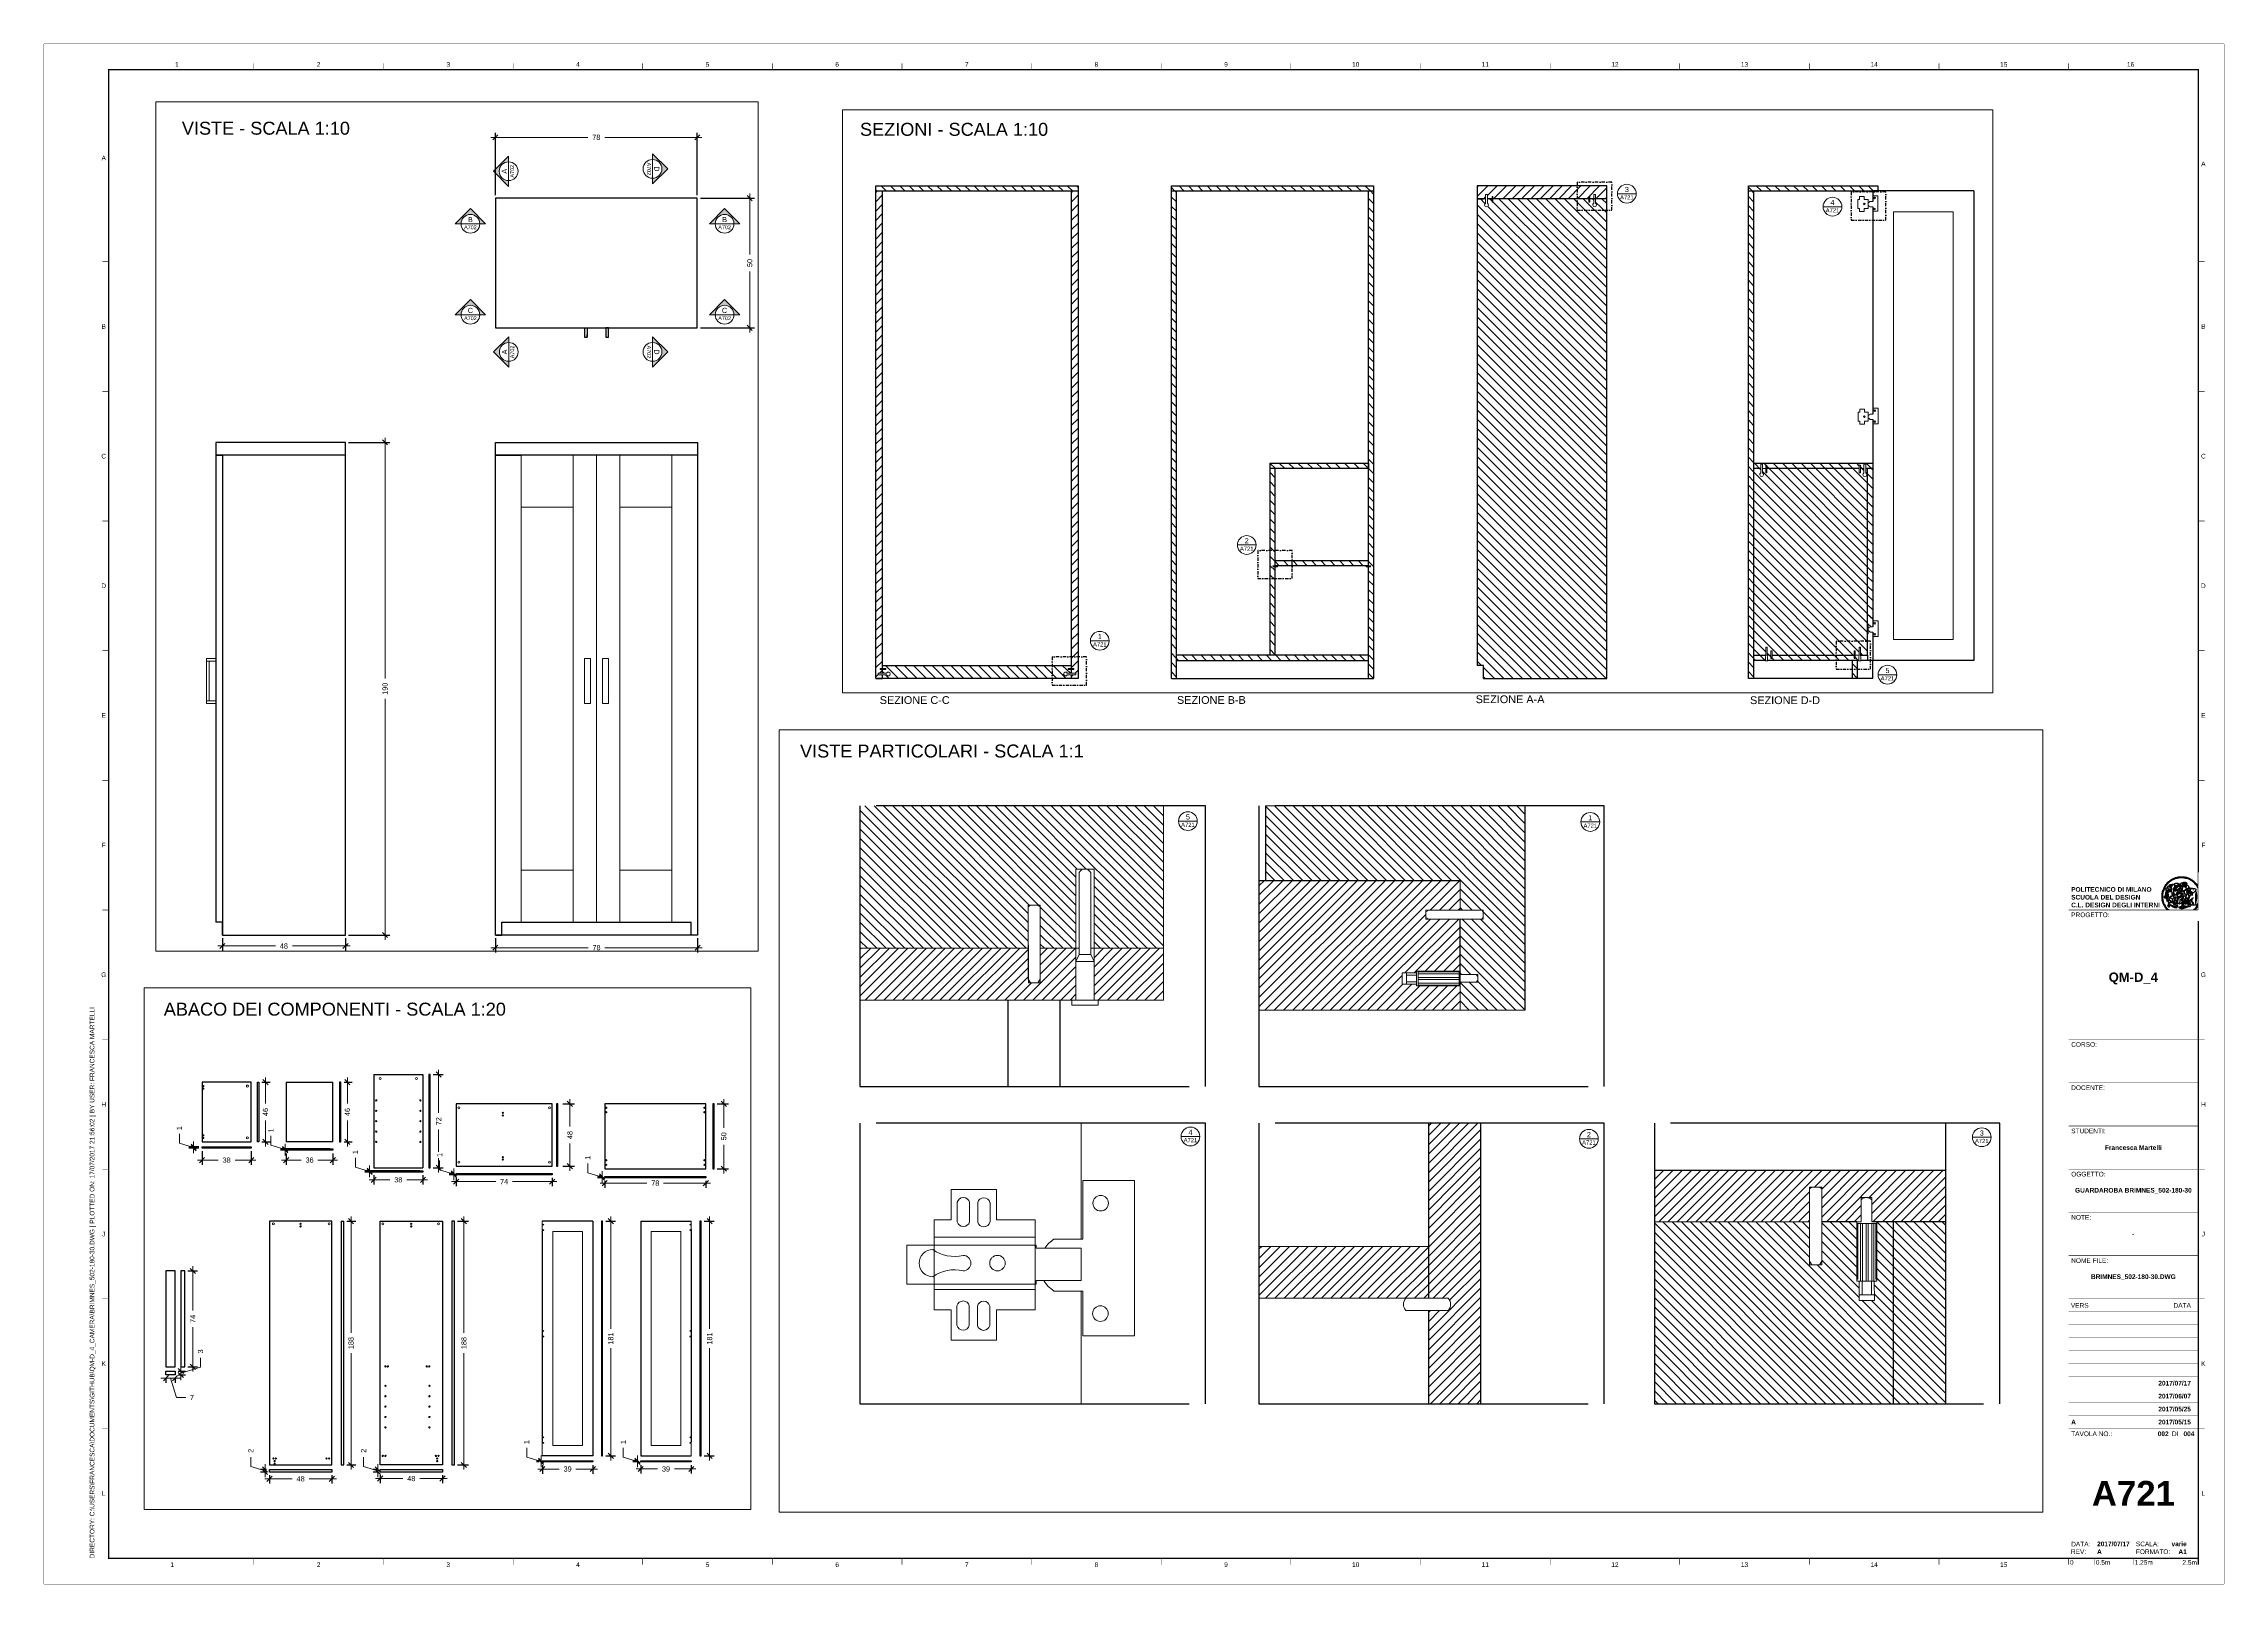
# Paper-space layout 'A721' of a CAD drawing. Header units: millimetres. Extents: x 0 to 841, y 0 to 594.
# The model-space entities are those that its viewports show. They can reach past a viewport. Long polylines and large blocks are cut down to what shows.
import ezdxf
from ezdxf.enums import TextEntityAlignment as Align

# ---------------------------------------------------------------- set-up
doc = ezdxf.new("R2010")
doc.units = ezdxf.units.MM
doc.set_wipeout_variables(frame=1)
doc.linetypes.add('CONTINUA', pattern=[0])
doc.linetypes.add('TRATTOPUNTO', pattern=[25.4, 12.7, -6.35, 0, -6.35])
doc.layers.get('DEFPOINTS').update_dxf_attribs({"color": 210})
for name, color, linetype, lineweight in [('A-ANNO-SYMB', 3, 'Continuous', 18), ('A-PRSP-1', 7, 'Continuous', 40), ('oggetti particolari', 7, 'Continuous', 9), ('retini', 253, 'Continuous', 13), ('Vano viti', 130, 'Continuous', 15)]:
    doc.layers.add(name, color=color, linetype=linetype, lineweight=lineweight)
for name, color, linetype in [('G-ANNO-LOGO', 3, 'Continuous'), ('G-ANNO-TEXT', 3, 'Continuous'), ('G-ANNO-TTLB', 3, 'Continuous'), ('particolari', 3, 'Continuous'), ('TESTI', 8, 'Continuous'), ('viti e cerniere', 3, 'Continuous')]:
    doc.layers.add(name, color=color, linetype=linetype)
doc.layers.add('G-ANNO-NPLT', color=210, linetype='Continuous', plot=False)
doc.styles.add('ARIAL', font='arial.ttf')
doc.styles.add('ARIAL-BOLD', font='')
doc.styles.add('E-ARIAL', font='arial.ttf')
doc.styles.get('ARIAL-BOLD').set_extended_font_data('Arial', bold=True)
doc.dimstyles.new('TICK_36', dxfattribs={"dimtxt": 2, "dimasz": 2, "dimexe": 1.8, "dimexo": 1.2, "dimgap": 1.8, "dimtad": 0, "dimdec": 0, "dimlfac": 0.1, "dimzin": 0, "dimdsep": 46, "dimtxsty": 'ARIAL', "dimblk": 'OBLIQUE', "dimcen": 1.8, "dimdle": 1.8, "dimclrd": 256, "dimclrt": 256, "dimadec": 0, "dimazin": 0, "dimtfac": 1, "dimtdec": 0, "dimtmove": 1, "dimatfit": 3, "dimldrblk": 'OPEN90', "dimfxl": 1, "dimtfill": 1, "dimtolj": 1, "dimtzin": 0, "dimlwd": 5, "dimarcsym": 0})

# ---------------------------------------------------------------- blocks, each defined once
blk = doc.blocks.new('A1_GRID_LAYOUT')
at = {"layer": 'G-ANNO-NPLT', "const_width": 0.18}
for points in [[(841, 594), (0, 594)], [(0, 0), (0, 594)], [(841, 0), (841, 594)], [(841, 0), (0, 0)]]:
    blk.add_lwpolyline(points, dxfattribs=at)
at = {"layer": 'G-ANNO-TTLB', "const_width": 0.5, "flags": 128}
blk.add_lwpolyline([(25, 584), (25, 10), (831, 10), (831, 584)], close=True, dxfattribs=at)
at = {"layer": 'G-ANNO-TTLB', "const_width": 0.18, "flags": 128}
for points in [[(81, 586.5), (81, 584)], [(131, 586.5), (131, 584)], [(181, 586.5), (181, 584)], [(231, 586.5), (231, 584)], [(281, 586.5), (281, 584)], [(331, 586.5), (331, 584)], [(381, 586.5), (381, 584)], [(431, 586.5), (431, 584)], [(481, 586.5), (481, 584)], [(531, 586.5), (531, 584)], [(581, 586.5), (581, 584)], [(631, 586.5), (631, 584)], [(681, 586.5), (681, 584)], [(731, 586.5), (731, 584)], [(781, 586.5), (781, 584)], [(0, 578.5), (0, 576)], [(25, 510), (22.5, 510)], [(833.5, 510), (831, 510)], [(25, 460), (22.5, 460)], [(833.5, 460), (831, 460)], [(25, 410), (22.5, 410)], [(833.5, 410), (831, 410)], [(25, 360), (22.5, 360)], [(833.5, 360), (831, 360)], [(25, 310), (22.5, 310)], [(833.5, 310), (831, 310)], [(25, 260), (22.5, 260)], [(833.5, 260), (831, 260)], [(25, 210), (22.5, 210)], [(833.5, 210), (831, 210)], [(25, 160), (22.5, 160)], [(833.5, 160), (831, 160)], [(25, 110), (22.5, 110)], [(833.5, 110), (831, 110)], [(833.5, 110), (831, 110)], [(25, 60), (22.5, 60)], [(833.5, 60), (831, 60)], [(833.5, 60), (831, 60)], [(81, 10), (81, 7.5)], [(131, 10), (131, 7.5)], [(181, 10), (181, 7.5)], [(231, 10), (231, 7.5)], [(281, 10), (281, 7.5)], [(331, 10), (331, 7.5)], [(381, 10), (381, 7.5)], [(431, 10), (431, 7.5)], [(481, 10), (481, 7.5)], [(531, 10), (531, 7.5)], [(581, 10), (581, 7.5)], [(631, 10), (631, 7.5)], [(681, 10), (681, 7.5)], [(731, 10), (731, 7.5)], [(781, 10), (781, 7.5)]]:
    blk.add_lwpolyline(points, dxfattribs=at)
at = {"layer": 'G-ANNO-TTLB', "const_width": 0.18}
blk.add_lwpolyline([(716.5, 10), (776.5, 10)], dxfattribs=at)
at = {"layer": 'G-ANNO-TEXT', "style": 'ARIAL'}
for s, p in [('1', (51.35, 586.07)), ('2', (106, 586.07)), ('3', (156, 586.07)), ('4', (206, 586.07)), ('5', (256, 586.07)), ('6', (306, 586.07)), ('7', (356, 586.07)), ('8', (406, 586.07)), ('9', (456, 586.07)), ('10', (506, 586.07)), ('11', (556, 586.07)), ('12', (606, 586.07)), ('13', (656, 586.07)), ('14', (706, 586.07)), ('15', (756, 586.07)), ('16', (804.89, 586.07)), ('A', (23.09, 549.98)), ('A', (832.98, 547.71)), ('B', (23.09, 485)), ('B', (832.98, 485)), ('C', (23.09, 435)), ('C', (832.98, 435)), ('D', (23.09, 385)), ('D', (832.98, 385)), ('E', (23.09, 335)), ('E', (832.98, 335)), ('F', (23.09, 285)), ('F', (832.98, 285)), ('G', (23.09, 235)), ('G', (832.98, 235)), ('H', (23.09, 185)), ('H', (832.98, 185)), ('J', (23.09, 135)), ('J', (832.98, 135)), ('K', (23.09, 85)), ('K', (832.98, 85)), ('L', (23.09, 35)), ('L', (832.98, 35)), ('2', (106, 7.51)), ('3', (156, 7.51)), ('6', (306, 7.51)), ('8', (406, 7.51)), ('9', (456, 7.51)), ('10', (506, 7.51)), ('12', (606, 7.51)), ('13', (656, 7.51)), ('1', (49.49, 7.51)), ('4', (206, 7.51)), ('5', (256, 7.51)), ('7', (356, 7.51)), ('11', (556, 7.51)), ('14', (706, 7.51)), ('15', (756, 7.51))]:
    blk.add_text(s, height=1.8, dxfattribs=at).set_placement(p, align=Align.MIDDLE_CENTER)
at = {"layer": 'G-ANNO-TEXT', "insert": (17.7, 9.95), "char_height": 1.8, "attachment_point": 1, "rotation": 90, "style": 'ARIAL'}
blk.add_mtext_dynamic_manual_height_columns('DIRECTORY: C:\\\\USERS\\\\FRANCESCA\\\\DOCUMENTS\\\\GITHUB\\\\QM-D_4_CAMERA\\\\BRIMNES_502-180-30.DWG | PLOTTED ON: 17/07/2017 21:56:02 | BY USER: FRANCESCA MARTELLI', width=412.209, gutter_width=9, heights=[0], dxfattribs=at)
blk = doc.blocks.new('logoPolimi')
for p, q in [((-2.37, 0.12), (-2.16, 0.11)), ((-2.37, 0.01), (-2.16, 0.01)), ((-2.36, 0.23), (-2.15, 0.21)), ((-2.35, 0.34), (-2.14, 0.31)), ((-2.33, 0.45), (-2.12, 0.41)), ((-2.3, 0.55), (-2.1, 0.51)), ((-2.28, 0.66), (-2.07, 0.6)), ((-2.24, 0.77), (-2.04, 0.7)), ((-2.2, 0.87), (-2.01, 0.79)), ((-2.16, 0.97), (-1.97, 0.89)), ((-2.11, 1.07), (-1.93, 0.98)), ((-2.06, 1.17), (-1.88, 1.07)), ((-2.01, 1.26), (-1.83, 1.15)), ((-1.94, 1.36), (-1.77, 1.24)), ((-1.88, 1.45), (-1.71, 1.32)), ((-1.84, 0.03), (-1.82, 0.35)), ((-1.81, 1.53), (-1.65, 1.4)), ((-1.74, 1.61), (-1.58, 1.47)), ((-1.73, 0.59), (-1.73, 0.59)), ((-1.73, 0.59), (-1.73, 0.59)), ((-1.66, 1.69), (-1.51, 1.54)), ((-1.65, 0.57), (-1.65, 0.57)), ((-1.59, 1.12), (-1.59, 1.12)), ((-1.58, 1.77), (-1.44, 1.61)), ((-1.51, 0.55), (-1.51, 0.55)), ((-1.51, 0.55), (-1.51, 0.55)), ((-1.49, 1.84), (-1.36, 1.68)), ((-1.41, 1.91), (-1.28, 1.74)), ((-1.32, 1.97), (-1.2, 1.8)), ((-1.31, 0.79), (-1.21, 0.75)), ((-1.21, 0.75), (-1.31, 0.79)), ((-1.21, 0.75), (-1.31, 0.79)), ((-1.22, 2.03), (-1.11, 1.85)), ((-1.21, 0.75), (-1.21, 0.75)), ((-1.21, 0.75), (-1.21, 0.75)), ((-1.19, 0.76), (-1.19, 0.76)), ((-1.19, 0.76), (-1.19, 0.76)), ((-1.17, 0.99), (-1.18, 0.99)), ((-1.18, 0.99), (-1.17, 0.99)), ((-1.16, 0.57), (-1.16, 0.57)), ((-1.16, 0.57), (-1.16, 0.57)), ((-1.13, 2.09), (-1.03, 1.9)), ((-1.1, 0.01), (-0.99, 0.06)), ((-0.99, 0.06), (-1.1, 0.01)), ((-0.99, 0.06), (-1.1, 0.01)), ((-1.03, 2.14), (-0.94, 1.95)), ((-0.99, 0.06), (-0.99, 0.06)), ((-0.99, 0.06), (-0.99, 0.06)), ((-0.97, 0.79), (-0.98, 0.79)), ((-0.89, 0.84), (-0.97, 0.79)), ((-0.97, 0.79), (-0.89, 0.84)), ((-0.96, 1.41), (-0.96, 1.41)), ((-0.96, 1.41), (-0.96, 1.41)), ((-0.93, 2.18), (-0.84, 1.99)), ((-0.89, 0.84), (-0.82, 0.87)), ((-0.82, 0.87), (-0.89, 0.84)), ((-0.89, 0.84), (-0.82, 0.87)), ((-0.88, 0.83), (-0.89, 0.84)), ((-0.85, 1.39), (-0.85, 1.39)), ((-0.85, 1.39), (-0.85, 1.39)), ((-0.84, 0.14), (-0.84, 0.14)), ((-0.83, 2.22), (-0.75, 2.03)), ((-0.77, 1.08), (-0.78, 1.08)), ((-0.78, 1.08), (-0.77, 1.08)), ((-0.61, 1.12), (-0.77, 1.08)), ((-0.77, 1.08), (-0.61, 1.12)), ((-0.77, 1.08), (-0.61, 1.12)), ((-0.75, 1.3), (-0.76, 1.29)), ((-0.76, 1.29), (-0.75, 1.3)), ((-0.72, 2.26), (-0.66, 2.06)), ((-0.65, 0.99), (-0.7, 0.96)), ((-0.69, 0.18), (-0.68, 0.18)), ((-0.66, 0.93), (-0.66, 0.93)), ((-0.66, 0.93), (-0.64, 0.93)), ((-0.66, 0.93), (-0.66, 0.93)), ((-0.66, 0.93), (-0.66, 0.93)), ((-0.63, 1.01), (-0.63, 1.01)), ((-0.63, 1.01), (-0.62, 1.01)), ((-0.63, 0.66), (-0.63, 0.66)), ((-0.61, 2.29), (-0.56, 2.09)), ((-0.6, 1.12), (-0.61, 1.12)), ((-0.61, 1.12), (-0.6, 1.12)), ((-0.61, 1.12), (-0.6, 1.12)), ((-0.61, 0.86), (-0.57, 0.85)), ((-0.57, 0.85), (-0.61, 0.86)), ((-0.61, 0.86), (-0.57, 0.85)), ((-0.53, 1.08), (-0.6, 1.12)), ((-0.6, 1.12), (-0.6, 1.11)), ((-0.6, 1.12), (-0.53, 1.08)), ((-0.57, 0.8), (-0.59, 0.8)), ((-0.57, 0.85), (-0.53, 0.84)), ((-0.57, 0.85), (-0.57, 0.85)), ((-0.57, 0.85), (-0.57, 0.85)), ((-0.57, 0.85), (-0.53, 0.84)), ((-0.56, 0.29), (-0.49, 0.48)), ((-0.56, 0.14), (-0.56, 0.29)), ((-0.5, 0.11), (-0.56, 0.14)), ((-0.53, 0.84), (-0.51, 0.84)), ((-0.53, 0.84), (-0.51, 0.84)), ((-0.53, 0.84), (-0.53, 0.84)), ((-0.51, 2.32), (-0.46, 2.11)), ((-0.51, 0.11), (-0.51, 0.11)), ((-0.51, 0.11), (-0.51, 0.11)), ((-0.34, 0.33), (-0.5, 0.11)), ((-0.49, 0.48), (-0.41, 0.55)), ((-0.42, 0.8), (-0.47, 0.79)), ((-0.42, 0.8), (-0.47, 0.79)), ((-0.47, 0.79), (-0.45, 0.76)), ((-0.47, 0.79), (-0.45, 0.76)), ((-0.45, 1.14), (-0.42, 1.11)), ((-0.42, 1.26), (-0.36, 1.22)), ((-0.41, 0.55), (-0.34, 0.49)), ((-0.4, 2.34), (-0.36, 2.13)), ((-0.4, 1.37), (-0.38, 1.38)), ((-0.39, 1.37), (-0.4, 1.37)), ((-0.35, 1.33), (-0.4, 1.37)), ((-0.39, 1.24), (-0.4, 1.23)), ((-0.38, 1.14), (-0.38, 1.14)), ((-0.34, 0.49), (-0.09, 0.48)), ((-0.16, 0.32), (-0.34, 0.33)), ((-0.14, 0.32), (-0.31, 0.34)), ((-0.29, 2.35), (-0.26, 2.14)), ((-0.28, 1.3), (-0.29, 1.3)), ((-0.28, 1.3), (-0.28, 1.3)), ((-0.18, 2.36), (-0.16, 2.15)), ((-0.16, 1.24), (-0.16, 1.25)), ((-0.16, 1.25), (-0.16, 1.25)), ((-0.16, 0.49), (-0.14, 0.64)), ((-0.06, 0.27), (-0.16, 0.32)), ((-0.1, 0.88), (-0.09, 0.87)), ((-0.08, 1.37), (-0.08, 1.38)), ((-0.08, 1.23), (-0.05, 1.21)), ((-0.05, 1.21), (-0.08, 1.23)), ((-0.08, 1.23), (-0.05, 1.21)), ((-0.07, 2.37), (-0.06, 2.16)), ((-0.03, 0.26), (-0.06, 0.27)), ((-0.05, 1.21), (-0.04, 1.21)), ((-0.04, 1.21), (-0.05, 1.21)), ((-0.04, 1.21), (-0.04, 1.21)), ((-0.04, 1.21), (-0.04, 1.21)), ((-0.04, 0.48), (-0.03, 0.26)), ((0.03, 1.15), (0.03, 1.15)), ((0.03, 0.66), (0.03, 0.67)), ((0.04, 2.37), (0.04, 2.16)), ((0.07, 0.58), (0.07, 0.57)), ((0.1, 1.18), (0.1, 1.18)), ((0.1, 0.84), (0.1, 0.84)), ((0.13, 1.32), (0.17, 1.19)), ((0.15, 2.36), (0.14, 2.16)), ((0.14, 0.71), (0.34, 0.65)), ((0.31, 0.56), (0.17, 0.63)), ((0.26, 2.36), (0.24, 2.15)), ((0.27, 1.61), (0.27, 1.61)), ((0.27, 1.61), (0.27, 1.61)), ((0.27, 1.61), (0.27, 1.61)), ((0.29, 1.29), (0.29, 1.29)), ((0.29, 1.29), (0.29, 1.29)), ((0.29, 1.29), (0.29, 1.29)), ((0.29, 1.29), (0.29, 1.29)), ((0.33, 0.49), (0.34, 0.49)), ((0.33, 0.03), (0.35, 0.03)), ((0.33, 0.03), (0.35, 0.03)), ((0.37, 2.34), (0.34, 2.13)), ((0.34, 0.65), (0.34, 0.64)), ((0.35, 0.03), (0.57, 0.06)), ((0.35, 0.03), (0.57, 0.06)), ((0.35, 0.03), (0.35, 0.03)), ((0.35, 0.03), (0.35, 0.03)), ((0.38, 1.36), (0.37, 1.35)), ((0.38, 0.34), (0.37, 0.34)), ((0.38, 0.34), (0.38, 0.34)), ((0.43, 0.67), (0.39, 0.64)), ((0.48, 2.32), (0.44, 2.12)), ((0.49, 1.05), (0.51, 1.13)), ((0.51, 1.13), (0.49, 1.05)), ((0.49, 1.05), (0.51, 1.13)), ((0.51, 1.31), (0.5, 1.29)), ((0.51, 1.13), (0.52, 1.23)), ((0.52, 1.23), (0.51, 1.23)), ((0.51, 1.23), (0.52, 1.23)), ((0.52, 1.23), (0.51, 1.13)), ((0.51, 1.13), (0.52, 1.23)), ((0.52, 1.24), (0.6, 1.37)), ((0.52, 1.23), (0.6, 1.36)), ((0.6, 1.36), (0.52, 1.23)), ((0.52, 1.23), (0.52, 1.23)), ((0.52, 1.23), (0.52, 1.24)), ((0.52, 1.23), (0.52, 1.23)), ((0.55, 1.07), (0.53, 1.06)), ((0.53, 1.04), (0.53, 1.06)), ((0.53, 1.05), (0.53, 1.04)), ((0.59, 2.3), (0.54, 2.09)), ((0.54, 0.3), (0.63, 0.32)), ((0.54, -0.08), (0.61, 0.06)), ((0.61, 0.06), (0.54, -0.08)), ((0.54, -0.08), (0.61, 0.06)), ((0.56, 0.19), (0.59, 0.21)), ((0.57, 1.07), (0.57, 1.07)), ((0.57, 1.07), (0.57, 1.07)), ((0.57, 1.07), (0.57, 1.07)), ((0.57, 1.07), (0.57, 1.07)), ((0.57, 1.07), (0.57, 1.07)), ((0.57, 1.07), (0.57, 1.07)), ((0.57, 1.07), (0.57, 1.07)), ((0.58, 0.3), (0.59, 0.29)), ((0.59, 0.78), (0.59, 0.79)), ((0.59, 0.79), (0.59, 0.79)), ((0.59, 0.79), (0.59, 0.79)), ((0.59, 0.79), (0.59, 0.78)), ((0.61, 0.06), (0.6, 0.07)), ((0.6, 0.07), (0.61, 0.06)), ((0.61, 0.06), (0.61, 0.07)), ((0.62, 0.21), (0.65, 0.22)), ((0.69, 2.27), (0.63, 2.07)), ((0.64, 1.37), (0.65, 1.37)), ((0.69, 0.86), (0.68, 0.86)), ((0.68, 0.86), (0.69, 0.86)), ((0.68, 0.76), (0.68, 0.76)), ((0.8, 2.23), (0.73, 2.03)), ((0.76, 0.26), (0.76, 0.26)), ((0.9, 2.19), (0.82, 2)), ((0.82, 0.35), (0.84, 0.36)), ((0.82, 0.35), (0.82, 0.35)), ((0.84, 0.36), (0.84, 0.37)), ((0.85, 0.34), (1.05, 0.35)), ((1, 2.15), (0.91, 1.96)), ((0.93, 1.05), (0.93, 1.05)), ((0.93, 1.05), (0.93, 1.05)), ((0.93, 1.05), (0.93, 1.04)), ((0.93, 1.05), (0.93, 1.05)), ((0.97, 0.66), (0.96, 0.66)), ((1.01, 0.97), (0.98, 0.96)), ((1.1, 2.1), (1, 1.91)), ((1.2, 2.04), (1.09, 1.86)), ((1.17, 0.96), (1.17, 0.95)), ((1.17, 0.95), (1.17, 0.95)), ((1.29, 1.99), (1.18, 1.81)), ((1.38, 1.92), (1.26, 1.75)), ((1.34, 0.37), (1.26, 0.04)), ((1.27, 0.37), (1.27, 0.38)), ((1.28, 0.95), (1.28, 0.95)), ((1.47, 1.86), (1.34, 1.69)), ((1.37, 0.73), (1.46, 0.81)), ((1.41, 0.4), (1.41, 0.41)), ((1.56, 1.79), (1.42, 1.63)), ((1.64, 1.71), (1.49, 1.56)), ((1.49, 0.9), (1.57, 0.92)), ((1.72, 1.63), (1.56, 1.49)), ((1.67, 0.6), (1.57, 0.53)), ((1.79, 1.55), (1.63, 1.41)), ((1.86, 1.47), (1.7, 1.34)), ((1.93, 1.38), (1.76, 1.26)), ((1.99, 1.29), (1.81, 1.17)), ((2.05, 1.19), (1.87, 1.09)), ((2.1, 1.1), (1.92, 1)), ((2.15, 1), (1.96, 0.91)), ((2.19, 0.9), (2, 0.82)), ((2.23, 0.79), (2.04, 0.72)), ((2.27, 0.69), (2.07, 0.63)), ((2.3, 0.58), (2.09, 0.53)), ((2.32, 0.47), (2.12, 0.43)), ((2.34, 0.37), (2.13, 0.33)), ((2.36, 0.26), (2.15, 0.23)), ((2.37, 0.15), (2.16, 0.13)), ((2.37, 0.04), (2.16, 0.03)), ((-2.37, -0.1), (-2.16, -0.09)), ((-2.36, -0.21), (-2.15, -0.19)), ((-2.35, -0.32), (-2.14, -0.29)), ((-2.33, -0.43), (-2.12, -0.39)), ((-2.31, -0.54), (-2.1, -0.49)), ((-2.28, -0.65), (-2.08, -0.59)), ((-2.25, -0.75), (-2.05, -0.69)), ((-2.21, -0.86), (-2.02, -0.78)), ((-2.17, -0.96), (-1.98, -0.87)), ((-2.12, -1.06), (-1.93, -0.96)), ((-2.07, -1.16), (-1.89, -1.05)), ((-2.04, -0.15), (-1.97, -0.2)), ((-2.01, -1.25), (-1.84, -1.14)), ((-1.95, -1.34), (-1.78, -1.22)), ((-1.89, -1.43), (-1.72, -1.31)), ((-1.82, -1.52), (-1.66, -1.38)), ((-1.75, -1.6), (-1.59, -1.46)), ((-1.67, -1.68), (-1.52, -1.53)), ((-1.58, -0.12), (-1.6, -0.18)), ((-1.6, -0.18), (-1.58, -0.28)), ((-1.57, -0.54), (-1.59, -0.54)), ((-1.59, -0.54), (-1.59, -0.54)), ((-1.59, -1.76), (-1.45, -1.6)), ((-1.56, -0.32), (-1.56, -0.31)), ((-1.56, -0.31), (-1.56, -0.31)), ((-1.53, -0.65), (-1.53, -0.65)), ((-1.53, -0.65), (-1.53, -0.65)), ((-1.51, -1.83), (-1.37, -1.67)), ((-1.48, -0.86), (-1.48, -0.85)), ((-1.42, -0.37), (-1.42, -0.37)), ((-1.42, -1.9), (-1.29, -1.73)), ((-1.38, -0.46), (-1.38, -0.46)), ((-1.33, -1.96), (-1.21, -1.79)), ((-1.31, -0.24), (-1.31, -0.23)), ((-1.31, -0.23), (-1.31, -0.24)), ((-1.24, -2.02), (-1.13, -1.84)), ((-1.23, -0.19), (-1.23, -0.19)), ((-1.23, -0.19), (-1.23, -0.19)), ((-1.23, -0.19), (-1.23, -0.19)), ((-1.23, -0.19), (-1.23, -0.19)), ((-1.14, -2.08), (-1.04, -1.89)), ((-1.04, -2.13), (-0.95, -1.94)), ((-1.01, -0.39), (-1.02, -0.39)), ((-1.02, -0.39), (-1.01, -0.39)), ((-1.02, -0.7), (-1.02, -0.7)), ((-1.02, -0.7), (-1.02, -0.7)), ((-1.02, -0.7), (-1.02, -0.7)), ((-0.94, -2.18), (-0.86, -1.98)), ((-0.84, -2.22), (-0.77, -2.02)), ((-0.79, -0.51), (-0.83, -0.58)), ((-0.83, -0.58), (-0.79, -0.51)), ((-0.83, -0.58), (-0.79, -0.51)), ((-0.78, -1.05), (-0.83, -0.94)), ((-0.83, -0.94), (-0.78, -1.05)), ((-0.83, -0.94), (-0.83, -0.94)), ((-0.83, -0.94), (-0.78, -1.05)), ((-0.82, -1.23), (-0.82, -1.23)), ((-0.82, -1.23), (-0.77, -1.23)), ((-0.77, -1.23), (-0.82, -1.23)), ((-0.82, -1.23), (-0.82, -1.23)), ((-0.77, -1.23), (-0.82, -1.23)), ((-0.75, -0.96), (-0.8, -0.89)), ((-0.8, -0.89), (-0.79, -0.92)), ((-0.79, -0.92), (-0.8, -0.89)), ((-0.8, -0.89), (-0.75, -0.96)), ((-0.79, -0.92), (-0.8, -0.89)), ((-0.8, -0.89), (-0.8, -0.89)), ((-0.8, -0.89), (-0.75, -0.96)), ((-0.79, -0.92), (-0.78, -0.95)), ((-0.78, -0.95), (-0.79, -0.92)), ((-0.78, -0.95), (-0.79, -0.92)), ((-0.77, -0.49), (-0.78, -0.48)), ((-0.78, -0.48), (-0.77, -0.49)), ((-0.78, -0.95), (-0.76, -1)), ((-0.76, -1), (-0.78, -0.95)), ((-0.76, -1), (-0.78, -0.95)), ((-0.71, -0.89), (-0.75, -0.87)), ((-0.75, -0.87), (-0.71, -0.89)), ((-0.75, -0.87), (-0.71, -0.89)), ((-0.72, -1.01), (-0.75, -0.96)), ((-0.75, -0.96), (-0.72, -1.01)), ((-0.75, -0.96), (-0.72, -1.01)), ((-0.74, -2.25), (-0.67, -2.05)), ((-0.64, -0.93), (-0.71, -0.89)), ((-0.71, -0.89), (-0.64, -0.93)), ((-0.71, -0.89), (-0.64, -0.93)), ((-0.66, -0.53), (-0.66, -0.53)), ((-0.66, -0.53), (-0.66, -0.53)), ((-0.66, -0.53), (-0.66, -0.53)), ((-0.63, -2.29), (-0.57, -2.08)), ((-0.52, -2.31), (-0.48, -2.11)), ((-0.39, -0.81), (-0.51, -0.69)), ((-0.51, -1.04), (-0.5, -1.04)), ((-0.48, -0.42), (-0.48, -0.42)), ((-0.48, -0.42), (-0.48, -0.42)), ((-0.48, -0.42), (-0.48, -0.42)), ((-0.42, -2.33), (-0.38, -2.13)), ((-0.41, -0.51), (-0.41, -0.51)), ((-0.38, -0.05), (-0.39, -0.12)), ((-0.39, -0.12), (-0.37, -0.1)), ((-0.35, -0.14), (-0.37, -0.08)), ((-0.37, -0.09), (-0.37, -0.09)), ((-0.33, -0.12), (-0.35, -0.14)), ((-0.32, -0.14), (-0.35, -0.14)), ((-0.35, -0.18), (-0.34, -0.22)), ((-0.34, -0.08), (-0.29, -0.16)), ((-0.34, -0.22), (-0.34, -0.22)), ((-0.27, -0.17), (-0.32, -0.14)), ((-0.31, -2.35), (-0.28, -2.14)), ((-0.25, -0.91), (-0.26, -0.9)), ((-0.26, -1.29), (0.1, -1.2)), ((0.1, -1.2), (-0.26, -1.29)), ((0.08, -1.4), (-0.26, -1.29)), ((-0.26, -1.29), (0.08, -1.4)), ((-0.26, -1.38), (-0.26, -1.29)), ((-0.26, -1.29), (-0.26, -1.29)), ((-0.26, -1.29), (-0.26, -1.38)), ((-0.26, -1.29), (0.08, -1.4)), ((-0.26, -1.29), (-0.26, -1.29)), ((0.08, -1.49), (-0.26, -1.38)), ((-0.26, -1.38), (0.09, -1.49)), ((-0.2, -2.36), (-0.18, -2.15)), ((-0.14, -0.15), (-0.16, -0.13)), ((-0.11, -0.04), (-0.12, -0.05)), ((-0.09, -2.37), (-0.08, -2.16)), ((-0.04, -0.41), (-0.01, -0.44)), ((-0.01, -0.44), (-0.04, -0.41)), ((-0.04, -0.41), (-0.01, -0.44)), ((0.03, -2.37), (0.02, -2.16)), ((0.07, -0.84), (0.07, -0.84)), ((0.07, -0.84), (0.07, -0.84)), ((0.1, -1.2), (0.08, -1.32)), ((0.08, -1.32), (0.13, -1.2)), ((0.08, -1.4), (0.72, -1.22)), ((0.72, -1.22), (0.08, -1.4)), ((0.08, -1.4), (0.72, -1.22)), ((0.72, -1.31), (0.08, -1.49)), ((0.08, -1.44), (0.08, -1.4)), ((0.08, -1.4), (0.08, -1.44)), ((0.08, -1.4), (0.08, -1.49)), ((0.08, -1.49), (0.08, -1.44)), ((0.08, -1.44), (0.08, -1.44)), ((0.08, -1.44), (0.08, -1.45)), ((0.08, -1.45), (0.08, -1.46)), ((0.08, -1.46), (0.08, -1.49)), ((0.1, -1.01), (0.09, -0.86)), ((0.1, -1.01), (0.09, -0.86)), ((0.09, -1.49), (0.72, -1.31)), ((0.1, -1.2), (0.12, -1.04)), ((0.12, -1.04), (0.1, -1.2)), ((0.13, -1.2), (0.1, -1.2)), ((0.1, -1.2), (0.13, -1.2)), ((0.13, -1.2), (0.1, -1.2)), ((0.1, -1.2), (0.1, -1.2)), ((0.11, -0.44), (0.11, -0.44)), ((0.11, -0.44), (0.11, -0.44)), ((0.12, -0.21), (0.12, -0.21)), ((0.12, -0.21), (0.12, -0.21)), ((0.12, -0.21), (0.12, -0.21)), ((0.12, -0.21), (0.12, -0.21)), ((0.12, -0.21), (0.12, -0.21)), ((0.12, -0.21), (0.12, -0.21)), ((0.12, -0.21), (0.12, -0.21)), ((0.12, -0.21), (0.12, -0.21)), ((0.12, -0.21), (0.12, -0.21)), ((0.12, -0.21), (0.12, -0.21)), ((0.12, -0.21), (0.12, -0.21)), ((0.12, -0.21), (0.12, -0.21)), ((0.12, -0.21), (0.12, -0.21)), ((0.12, -0.56), (0.14, -0.53)), ((0.14, -0.53), (0.12, -0.56)), ((0.12, -0.56), (0.14, -0.53)), ((0.12, -1.04), (0.12, -1.04)), ((0.12, -1.04), (0.12, -1.04)), ((0.12, -1.04), (0.12, -1.04)), ((0.14, -2.37), (0.12, -2.16)), ((0.21, -0.99), (0.13, -1.2)), ((0.13, -1.2), (0.21, -0.99)), ((0.36, -1.14), (0.13, -1.2)), ((0.13, -1.2), (0.26, -1.17)), ((0.14, -0.53), (0.16, -0.49)), ((0.16, -0.49), (0.14, -0.53)), ((0.14, -0.53), (0.16, -0.49)), ((0.16, -0.49), (0.16, -0.49)), ((0.16, -0.49), (0.16, -0.49)), ((0.28, -1.19), (0.21, -0.99)), ((0.21, -0.99), (0.31, -1.27)), ((0.25, -2.36), (0.22, -2.15)), ((0.24, -0.17), (0.24, -0.16)), ((0.24, -0.16), (0.24, -0.17)), ((0.25, -0.84), (0.25, -0.88)), ((0.25, -0.88), (0.25, -0.84)), ((0.25, -0.88), (0.25, -0.84)), ((0.25, -0.88), (0.29, -1.17)), ((0.26, -0.88), (0.25, -0.88)), ((0.31, -1.27), (0.25, -0.88)), ((0.26, -1.17), (0.28, -1.16)), ((0.28, -1.16), (0.36, -1.14)), ((0.29, -1.17), (0.28, -1.19)), ((0.35, -2.34), (0.32, -2.14)), ((0.36, -1.14), (0.72, -1.22)), ((0.72, -1.22), (0.36, -1.14)), ((0.46, -2.32), (0.42, -2.12)), ((0.49, -0.31), (0.49, -0.31)), ((0.49, -0.31), (0.49, -0.31)), ((0.5, -0.27), (0.5, -0.27)), ((0.51, -0.27), (0.51, -0.27)), ((0.57, -2.3), (0.52, -2.1)), ((0.68, -2.27), (0.62, -2.07)), ((0.78, -2.24), (0.71, -2.04)), ((0.72, -0.81), (0.75, -0.89)), ((0.72, -1.22), (0.72, -1.31)), ((0.72, -1.31), (0.72, -1.22)), ((0.74, -0.23), (0.74, -0.23)), ((0.74, -0.23), (0.75, -0.24)), ((0.75, -0.23), (0.75, -0.23)), ((0.89, -2.2), (0.81, -2)), ((0.86, -0.25), (0.82, -0.34)), ((0.87, -0.22), (0.86, -0.23)), ((0.87, -0.22), (0.86, -0.25)), ((0.99, -2.15), (0.9, -1.96)), ((0.96, -0.58), (0.96, -0.57)), ((1.09, -2.11), (0.99, -1.92)), ((1.05, -1.05), (1.04, -1.05)), ((1.19, -2.05), (1.08, -1.87)), ((1.28, -2), (1.17, -1.82)), ((1.37, -1.93), (1.25, -1.76)), ((1.31, -0.27), (1.3, -0.26)), ((1.3, -0.26), (1.3, -0.26)), ((1.3, -0.26), (1.3, -0.26)), ((1.3, -0.26), (1.31, -0.27)), ((1.3, -0.26), (1.3, -0.26)), ((1.46, -1.87), (1.33, -1.7)), ((1.54, -1.8), (1.41, -1.64)), ((1.63, -1.72), (1.48, -1.57)), ((1.71, -1.65), (1.55, -1.5)), ((1.78, -1.57), (1.62, -1.43)), ((1.85, -1.48), (1.69, -1.35)), ((1.92, -1.39), (1.75, -1.27)), ((1.98, -1.3), (1.81, -1.19)), ((2.04, -1.21), (1.86, -1.1)), ((2.09, -1.11), (1.91, -1.01)), ((2.14, -1.01), (1.95, -0.92)), ((2.19, -0.91), (1.99, -0.83)), ((2.23, -0.81), (2.03, -0.74)), ((2.26, -0.7), (2.06, -0.64)), ((2.29, -0.6), (2.09, -0.55)), ((2.32, -0.49), (2.11, -0.45)), ((2.34, -0.38), (2.13, -0.35)), ((2.35, -0.27), (2.15, -0.25)), ((2.37, -0.08), (2.16, -0.07)), ((2.36, -0.16), (2.16, -0.15))]:
    blk.add_line(p, q)
for points in [[(-1.9, 0.12), (-1.94, 0.02), (-2.05, -0.09), (-2.05, -0.09)], [(-1.86, 0.38), (-1.86, 0.38), (-1.87, 0.19), (-1.9, 0.12)], [(-1.76, 0.6), (-1.76, 0.6), (-1.84, 0.57), (-1.86, 0.38)], [(-1.86, -0.04), (-1.84, 0.02), (-1.84, 0.03), (-1.84, 0.03)], [(-1.82, 0.78), (-1.83, 0.8), (-1.85, 0.86), (-1.83, 0.88)], [(-1.82, 0.78), (-1.83, 0.8), (-1.85, 0.86), (-1.83, 0.88)], [(-1.83, 0.88), (-1.81, 0.9), (-1.76, 0.96), (-1.76, 0.96)], [(-1.83, 0.88), (-1.81, 0.9), (-1.76, 0.96), (-1.76, 0.96)], [(-1.76, 0.6), (-1.83, 0.7), (-1.78, 0.74), (-1.78, 0.74)], [(-1.78, 0.74), (-1.79, 0.74), (-1.83, 0.7), (-1.76, 0.6)], [(-1.78, 0.74), (-1.8, 0.76), (-1.81, 0.78), (-1.82, 0.78)], [(-1.78, 0.74), (-1.8, 0.76), (-1.81, 0.78), (-1.82, 0.78)], [(-1.82, 0.35), (-1.81, 0.5), (-1.73, 0.59), (-1.73, 0.59)], [(-1.82, -0.19), (-1.73, -0.07), (-1.75, 0.14), (-1.75, 0.3)], [(-1.75, 0.33), (-1.75, 0.17), (-1.73, -0.05), (-1.8, -0.17)], [(-1.78, 0.74), (-1.75, 0.72), (-1.72, 0.69), (-1.68, 0.7)], [(-1.68, 0.7), (-1.72, 0.69), (-1.75, 0.72), (-1.78, 0.74)], [(-1.68, 0.7), (-1.72, 0.69), (-1.75, 0.72), (-1.78, 0.74)], [(-1.78, 0.74), (-1.78, 0.74), (-1.78, 0.74), (-1.78, 0.74)], [(-1.76, 0.96), (-1.68, 1.1), (-1.59, 1.12), (-1.59, 1.12)], [(-1.76, 0.96), (-1.68, 1.1), (-1.6, 1.12), (-1.6, 1.12)], [(-1.73, 0.59), (-1.74, 0.59), (-1.75, 0.6), (-1.76, 0.6)], [(-1.73, 0.59), (-1.74, 0.59), (-1.75, 0.6), (-1.76, 0.6)], [(-1.75, 0.3), (-1.76, 0.47), (-1.65, 0.57), (-1.65, 0.57)], [(-1.65, 0.57), (-1.65, 0.57), (-1.76, 0.5), (-1.75, 0.33)], [(-1.65, 0.57), (-1.68, 0.58), (-1.7, 0.58), (-1.73, 0.59)], [(-1.65, 0.57), (-1.68, 0.58), (-1.7, 0.58), (-1.73, 0.59)], [(-1.5, 0.71), (-1.53, 0.74), (-1.61, 0.71), (-1.68, 0.7)], [(-1.68, 0.7), (-1.61, 0.71), (-1.53, 0.73), (-1.5, 0.71)], [(-1.5, 0.71), (-1.53, 0.73), (-1.61, 0.71), (-1.68, 0.7)], [(-1.51, 0.55), (-1.56, 0.56), (-1.61, 0.56), (-1.65, 0.57)], [(-1.65, 0.57), (-1.61, 0.56), (-1.56, 0.56), (-1.51, 0.55)], [(-1.51, 0.55), (-1.56, 0.56), (-1.61, 0.56), (-1.65, 0.57)], [(-1.59, 1.12), (-1.6, 1.06), (-1.61, 0.99), (-1.61, 0.97)], [(-1.61, 0.97), (-1.61, 0.99), (-1.6, 1.06), (-1.59, 1.12)], [(-1.61, 0.97), (-1.61, 0.99), (-1.6, 1.06), (-1.59, 1.12)], [(-1.61, 0.97), (-1.61, 0.95), (-1.56, 0.88), (-1.54, 0.87)], [(-1.54, 0.87), (-1.56, 0.88), (-1.61, 0.95), (-1.61, 0.97)], [(-1.54, 0.87), (-1.56, 0.88), (-1.61, 0.96), (-1.61, 0.97)], [(-1.59, 1.12), (-1.59, 1.13), (-1.59, 1.15), (-1.58, 1.16)], [(-1.59, 1.12), (-1.59, 1.13), (-1.59, 1.15), (-1.58, 1.16)], [(-1.58, 1.16), (-1.57, 1.21), (-1.52, 1.23), (-1.49, 1.25)], [(-1.58, 1.16), (-1.57, 1.21), (-1.52, 1.23), (-1.49, 1.25)], [(-1.58, 0.36), (-1.58, 0.48), (-1.51, 0.55), (-1.51, 0.55)], [(-1.51, 0.55), (-1.51, 0.55), (-1.58, 0.48), (-1.58, 0.36)], [(-1.51, 0.55), (-1.51, 0.55), (-1.58, 0.48), (-1.58, 0.36)], [(-1.55, 0.04), (-1.55, 0.08), (-1.58, 0.25), (-1.58, 0.36)], [(-1.58, 0.36), (-1.58, 0.25), (-1.55, 0.08), (-1.55, 0.04)], [(-1.58, 0.36), (-1.58, 0.25), (-1.55, 0.08), (-1.55, 0.04)], [(-1.58, -0.12), (-1.57, -0.06), (-1.55, 0.02), (-1.55, 0.04)], [(-1.55, 0.04), (-1.55, 0.02), (-1.57, -0.06), (-1.58, -0.12)], [(-1.55, 0.04), (-1.55, 0.02), (-1.56, -0.04), (-1.57, -0.1)], [(-1.54, 0.87), (-1.52, 0.85), (-1.47, 0.83), (-1.44, 0.83)], [(-1.44, 0.83), (-1.47, 0.83), (-1.52, 0.85), (-1.54, 0.87)], [(-1.45, 0.83), (-1.47, 0.83), (-1.52, 0.85), (-1.54, 0.87)], [(-1.51, 0.55), (-1.33, 0.54), (-1.16, 0.57), (-1.16, 0.57)], [(-1.16, 0.57), (-1.16, 0.57), (-1.33, 0.54), (-1.51, 0.55)], [(-1.16, 0.57), (-1.16, 0.57), (-1.33, 0.54), (-1.51, 0.55)], [(-1.5, 0.71), (-1.46, 0.68), (-1.4, 0.62), (-1.33, 0.66)], [(-1.33, 0.66), (-1.4, 0.62), (-1.46, 0.68), (-1.5, 0.71)], [(-1.33, 0.66), (-1.4, 0.62), (-1.46, 0.68), (-1.5, 0.71)], [(-1.49, 1.25), (-1.46, 1.26), (-1.42, 1.33), (-1.39, 1.36)], [(-1.49, 1.25), (-1.46, 1.27), (-1.43, 1.34), (-1.39, 1.36)], [(-1.31, 0.79), (-1.33, 0.79), (-1.42, 0.83), (-1.45, 0.83)], [(-1.44, 0.83), (-1.42, 0.83), (-1.33, 0.79), (-1.31, 0.79)], [(-1.31, 0.79), (-1.33, 0.79), (-1.42, 0.83), (-1.44, 0.83)], [(-1.35, 1.1), (-1.4, 1.17), (-1.36, 1.23), (-1.29, 1.31)], [(-1.29, 1.31), (-1.36, 1.23), (-1.4, 1.17), (-1.35, 1.1)], [(-1.35, 1.1), (-1.4, 1.17), (-1.36, 1.23), (-1.29, 1.31)], [(-1.39, 1.36), (-1.35, 1.38), (-1.26, 1.4), (-1.19, 1.41)], [(-1.39, 1.36), (-1.35, 1.38), (-1.26, 1.4), (-1.19, 1.41)], [(-1.18, 0.99), (-1.24, 0.97), (-1.3, 1.03), (-1.35, 1.1)], [(-1.35, 1.1), (-1.3, 1.03), (-1.24, 0.97), (-1.18, 0.99)], [(-1.18, 1), (-1.24, 0.97), (-1.3, 1.03), (-1.35, 1.1)], [(-1.33, 0.66), (-1.28, 0.7), (-1.23, 0.73), (-1.21, 0.75)], [(-1.21, 0.75), (-1.23, 0.73), (-1.28, 0.7), (-1.33, 0.66)], [(-1.21, 0.75), (-1.23, 0.73), (-1.28, 0.7), (-1.33, 0.66)], [(-1.29, 1.31), (-1.22, 1.39), (-1.01, 1.41), (-0.96, 1.41)], [(-0.96, 1.41), (-1.01, 1.41), (-1.22, 1.39), (-1.29, 1.31)], [(-1.29, 1.31), (-1.22, 1.39), (-1.01, 1.41), (-0.96, 1.41)], [(-1.24, -0.02), (-1.21, -0.01), (-1.1, 0.01), (-1.1, 0.01)], [(-1.1, 0.01), (-1.1, 0.01), (-1.21, -0.01), (-1.24, -0.02)], [(-1.1, 0.01), (-1.1, 0.01), (-1.21, -0.01), (-1.24, -0.02)], [(-1.21, 0.75), (-1.2, 0.75), (-1.19, 0.76), (-1.19, 0.76)], [(-1.19, 0.76), (-1.19, 0.76), (-1.2, 0.75), (-1.21, 0.75)], [(-1.19, 0.76), (-1.19, 0.76), (-1.2, 0.76), (-1.21, 0.75)], [(-1.19, 1.41), (-1.11, 1.43), (-0.97, 1.41), (-0.97, 1.41)], [(-1.19, 1.41), (-1.12, 1.43), (-0.98, 1.41), (-0.98, 1.41)], [(-1.19, 0.76), (-1.19, 0.77), (-1.18, 0.78), (-1.18, 0.79)], [(-1.18, 0.79), (-1.18, 0.78), (-1.19, 0.77), (-1.19, 0.76)], [(-1.19, 0.76), (-1.19, 0.77), (-1.19, 0.78), (-1.18, 0.79)], [(-1.18, 0.68), (-1.18, 0.68), (-1.19, 0.71), (-1.19, 0.76)], [(-1.19, 0.76), (-1.19, 0.71), (-1.18, 0.68), (-1.18, 0.68)], [(-1.18, 0.68), (-1.18, 0.68), (-1.19, 0.71), (-1.19, 0.76)], [(-1.18, 0.97), (-1.18, 0.97), (-1.18, 0.98), (-1.17, 0.99)], [(-1.17, 0.99), (-1.18, 0.98), (-1.18, 0.97), (-1.18, 0.97)], [(-1.18, 0.97), (-1.18, 0.97), (-1.18, 0.98), (-1.17, 0.99)], [(-1.18, 0.79), (-1.17, 0.86), (-1.18, 0.95), (-1.18, 0.97)], [(-1.18, 0.97), (-1.18, 0.95), (-1.17, 0.86), (-1.18, 0.79)], [(-1.18, 0.79), (-1.17, 0.86), (-1.18, 0.95), (-1.18, 0.97)], [(-1.16, 0.57), (-1.17, 0.6), (-1.18, 0.64), (-1.18, 0.68)], [(-1.18, 0.68), (-1.18, 0.64), (-1.17, 0.6), (-1.16, 0.57)], [(-1.16, 0.57), (-1.17, 0.6), (-1.18, 0.64), (-1.18, 0.68)], [(-1.17, 0.99), (-1.17, 1.03), (-1.16, 1.09), (-1.14, 1.13)], [(-1.09, 0.42), (-1.1, 0.44), (-1.14, 0.48), (-1.16, 0.57)], [(-1.16, 0.57), (-1.14, 0.48), (-1.1, 0.44), (-1.09, 0.42)], [(-1.09, 0.42), (-1.1, 0.44), (-1.14, 0.48), (-1.16, 0.57)], [(-1.14, 1.13), (-1.12, 1.18), (-1.05, 1.31), (-1.05, 1.31)], [(-1.12, 0.46), (-1.12, 0.46), (-1.13, 0.38), (-1.11, 0.26)], [(-1.11, 0.26), (-1.08, 0.14), (-1.05, 0.03), (-1.05, 0.03)], [(-1.02, 0.32), (-1.02, 0.32), (-1.08, 0.4), (-1.09, 0.42)], [(-1.09, 0.42), (-1.08, 0.4), (-1.02, 0.32), (-1.02, 0.32)], [(-1.02, 0.32), (-1.02, 0.32), (-1.08, 0.4), (-1.09, 0.42)], [(-0.98, 0.2), (-0.98, 0.21), (-1.02, 0.32), (-1.02, 0.32)], [(-1.02, 0.32), (-1.02, 0.32), (-0.98, 0.21), (-0.98, 0.2)], [(-0.98, 0.2), (-0.98, 0.21), (-1.02, 0.32), (-1.02, 0.32)], [(-1.01, 0.12), (-1, 0.16), (-0.98, 0.19), (-0.98, 0.2)], [(-0.98, 0.2), (-0.98, 0.19), (-1, 0.16), (-1.01, 0.12)], [(-1.01, 0.12), (-1, 0.16), (-0.98, 0.19), (-0.98, 0.2)], [(-0.99, 0.06), (-1, 0.07), (-1.01, 0.1), (-1.01, 0.12)], [(-1.01, 0.12), (-1.01, 0.1), (-1, 0.07), (-0.99, 0.06)], [(-0.99, 0.06), (-1, 0.07), (-1.01, 0.1), (-1.01, 0.12)], [(-0.99, 0.06), (-0.99, 0.06), (-0.99, 0.06), (-0.98, 0.05)], [(-0.98, 0.05), (-0.99, 0.06), (-0.99, 0.06), (-0.99, 0.06)], [(-0.99, 0.05), (-0.99, 0.06), (-0.99, 0.06), (-0.99, 0.06)], [(-0.95, 0.02), (-0.96, 0.03), (-0.97, 0.04), (-0.99, 0.05)], [(-0.98, 1.41), (-0.98, 1.41), (-0.97, 1.41), (-0.96, 1.41)], [(-0.98, 0.81), (-0.94, 0.85), (-0.92, 0.93), (-0.91, 0.97)], [(-0.91, 0.97), (-0.92, 0.93), (-0.94, 0.85), (-0.98, 0.81)], [(-0.91, 0.97), (-0.92, 0.93), (-0.94, 0.85), (-0.98, 0.81)], [(-0.98, 0.79), (-0.98, 0.81), (-0.98, 0.81), (-0.98, 0.81)], [(-0.98, 0.81), (-0.98, 0.81), (-0.98, 0.81), (-0.98, 0.79)], [(-0.98, 0.81), (-0.98, 0.81), (-0.98, 0.81), (-0.98, 0.79)], [(-0.98, 0.79), (-0.98, 0.79), (-0.98, 0.78), (-0.97, 0.77)], [(-0.98, 0.79), (-0.98, 0.79), (-0.98, 0.78), (-0.97, 0.77)], [(-0.98, 0.05), (-0.97, 0.04), (-0.96, 0.03), (-0.95, 0.02)], [(-0.95, 0.02), (-0.96, 0.03), (-0.97, 0.04), (-0.98, 0.05)], [(-0.97, 1.41), (-0.97, 1.41), (-0.97, 1.41), (-0.96, 1.41)], [(-0.97, 0.77), (-0.96, 0.74), (-0.91, 0.64), (-0.91, 0.57)], [(-0.97, 0.77), (-0.96, 0.74), (-0.91, 0.64), (-0.91, 0.57)], [(-0.96, 1.41), (-0.94, 1.41), (-0.9, 1.41), (-0.85, 1.39)], [(-0.96, 1.41), (-0.94, 1.41), (-0.9, 1.41), (-0.85, 1.39)], [(-0.95, 0.02), (-0.94, 0.01), (-0.92, 0.01), (-0.9, 0.01)], [(-0.9, 0.01), (-0.92, 0.01), (-0.94, 0.01), (-0.95, 0.02)], [(-0.91, 0.01), (-0.92, 0.01), (-0.94, 0.01), (-0.95, 0.02)], [(-0.91, 0.97), (-0.89, 1), (-0.87, 1.01), (-0.84, 1.02)], [(-0.84, 1.02), (-0.87, 1.01), (-0.89, 1), (-0.91, 0.97)], [(-0.84, 1.02), (-0.87, 1.01), (-0.89, 1.01), (-0.91, 0.97)], [(-0.91, 0.57), (-0.91, 0.5), (-0.9, 0.43), (-0.88, 0.37)], [(-0.91, 0.57), (-0.91, 0.5), (-0.9, 0.43), (-0.88, 0.37)], [(-0.87, 0.03), (-0.87, 0.03), (-0.89, 0.01), (-0.91, 0.01)], [(-0.9, 0.01), (-0.89, 0.01), (-0.87, 0.03), (-0.87, 0.03)], [(-0.87, 0.03), (-0.87, 0.03), (-0.89, 0.01), (-0.9, 0.01)], [(-0.88, 0.84), (-0.88, 0.84), (-0.89, 0.79), (-0.88, 0.77)], [(-0.88, 0.77), (-0.89, 0.79), (-0.88, 0.83), (-0.88, 0.83)], [(-0.74, 0.66), (-0.85, 0.67), (-0.88, 0.77), (-0.88, 0.77)], [(-0.88, 0.77), (-0.88, 0.77), (-0.85, 0.67), (-0.74, 0.66)], [(-0.88, 0.37), (-0.86, 0.32), (-0.83, 0.25), (-0.82, 0.25)], [(-0.88, 0.37), (-0.86, 0.32), (-0.83, 0.25), (-0.82, 0.25)], [(-0.87, 0.03), (-0.86, 0.03), (-0.86, 0.05), (-0.86, 0.06)], [(-0.86, 0.06), (-0.86, 0.05), (-0.86, 0.03), (-0.87, 0.03)], [(-0.86, 0.06), (-0.86, 0.05), (-0.86, 0.03), (-0.87, 0.03)], [(-0.85, 1.39), (-0.86, 1.42), (-0.8, 1.45), (-0.8, 1.46)], [(-0.85, 1.39), (-0.86, 1.42), (-0.83, 1.44), (-0.82, 1.45)], [(-0.86, 0.06), (-0.86, 0.07), (-0.86, 0.1), (-0.85, 0.11)], [(-0.85, 0.11), (-0.86, 0.1), (-0.86, 0.07), (-0.86, 0.06)], [(-0.85, 0.11), (-0.86, 0.1), (-0.86, 0.07), (-0.86, 0.06)], [(-0.81, 1.36), (-0.83, 1.37), (-0.84, 1.38), (-0.85, 1.39)], [(-0.85, 1.39), (-0.84, 1.38), (-0.83, 1.37), (-0.81, 1.36)], [(-0.85, 1.39), (-0.84, 1.38), (-0.83, 1.37), (-0.81, 1.36)], [(-0.85, 0.11), (-0.85, 0.12), (-0.84, 0.14), (-0.84, 0.14)], [(-0.84, 0.14), (-0.84, 0.14), (-0.85, 0.12), (-0.85, 0.11)], [(-0.84, 0.14), (-0.84, 0.14), (-0.85, 0.12), (-0.85, 0.11)], [(-0.84, 1.02), (-0.83, 1.03), (-0.81, 1.05), (-0.78, 1.08)], [(-0.78, 1.08), (-0.81, 1.05), (-0.83, 1.03), (-0.84, 1.02)], [(-0.78, 1.08), (-0.81, 1.05), (-0.83, 1.03), (-0.84, 1.02)], [(-0.84, 0.14), (-0.83, 0.15), (-0.81, 0.16), (-0.81, 0.16)], [(-0.81, 0.16), (-0.81, 0.16), (-0.83, 0.15), (-0.84, 0.14)], [(-0.81, 0.16), (-0.81, 0.16), (-0.84, 0.15), (-0.84, 0.14)], [(-0.84, 0.15), (-0.84, 0.15), (-0.84, 0.15), (-0.84, 0.14)], [(-0.84, 0.14), (-0.84, 0.14), (-0.84, 0.14), (-0.84, 0.14)], [(-0.84, 0.14), (-0.84, 0.14), (-0.84, 0.14), (-0.84, 0.14)], [(-0.84, 0.14), (-0.84, 0.14), (-0.84, 0.14), (-0.84, 0.14)], [(-0.82, 1.45), (-0.82, 1.45), (-0.8, 1.45), (-0.8, 1.45)], [(-0.82, 0.87), (-0.82, 0.87), (-0.72, 0.91), (-0.66, 0.93)], [(-0.66, 0.93), (-0.72, 0.91), (-0.82, 0.87), (-0.82, 0.87)], [(-0.82, 0.87), (-0.82, 0.87), (-0.72, 0.91), (-0.66, 0.93)], [(-0.82, 0.25), (-0.8, 0.25), (-0.77, 0.24), (-0.77, 0.23)], [(-0.82, 0.25), (-0.8, 0.25), (-0.78, 0.24), (-0.77, 0.23)], [(-0.76, 1.29), (-0.77, 1.32), (-0.79, 1.34), (-0.81, 1.36)], [(-0.81, 1.36), (-0.79, 1.34), (-0.77, 1.32), (-0.76, 1.29)], [(-0.81, 1.36), (-0.79, 1.34), (-0.77, 1.32), (-0.76, 1.3)], [(-0.81, 0.16), (-0.8, 0.17), (-0.8, 0.17), (-0.79, 0.18)], [(-0.79, 0.18), (-0.8, 0.17), (-0.8, 0.17), (-0.81, 0.16)], [(-0.79, 0.18), (-0.8, 0.17), (-0.8, 0.17), (-0.81, 0.16)], [(-0.8, 1.46), (-0.8, 1.49), (-0.69, 1.51), (-0.69, 1.51)], [(-0.8, 1.46), (-0.8, 1.49), (-0.75, 1.49), (-0.75, 1.49)], [(-0.8, 1.45), (-0.8, 1.45), (-0.8, 1.46), (-0.8, 1.46)], [(-0.79, 0.18), (-0.78, 0.18), (-0.77, 0.16), (-0.77, 0.16)], [(-0.77, 0.16), (-0.77, 0.16), (-0.78, 0.18), (-0.79, 0.18)], [(-0.77, 0.16), (-0.77, 0.16), (-0.78, 0.18), (-0.79, 0.18)], [(-0.78, 1.08), (-0.77, 1.1), (-0.76, 1.13), (-0.75, 1.16)], [(-0.75, 1.16), (-0.76, 1.13), (-0.77, 1.1), (-0.78, 1.08)], [(-0.75, 1.16), (-0.76, 1.13), (-0.77, 1.1), (-0.78, 1.08)], [(-0.77, 0.23), (-0.76, 0.22), (-0.72, 0.2), (-0.71, 0.2)], [(-0.77, 0.23), (-0.76, 0.22), (-0.72, 0.2), (-0.71, 0.2)], [(-0.77, 0.16), (-0.77, 0.16), (-0.74, 0.16), (-0.7, 0.17)], [(-0.7, 0.17), (-0.74, 0.16), (-0.77, 0.16), (-0.77, 0.16)], [(-0.7, 0.17), (-0.74, 0.16), (-0.77, 0.16), (-0.77, 0.16)], [(-0.76, 1.3), (-0.74, 1.25), (-0.73, 1.2), (-0.75, 1.16)], [(-0.75, 1.16), (-0.73, 1.2), (-0.74, 1.25), (-0.76, 1.29)], [(-0.76, 1.29), (-0.74, 1.25), (-0.73, 1.2), (-0.75, 1.16)], [(-0.75, 1.49), (-0.75, 1.52), (-0.69, 1.51), (-0.69, 1.51)], [(-0.7, 1.26), (-0.7, 1.28), (-0.73, 1.28), (-0.75, 1.3)], [(-0.75, 1.3), (-0.73, 1.28), (-0.7, 1.28), (-0.7, 1.26)], [(-0.71, 1.24), (-0.72, 1.25), (-0.73, 1.27), (-0.75, 1.28)], [(-0.63, 0.66), (-0.63, 0.66), (-0.73, 0.66), (-0.74, 0.66)], [(-0.74, 0.66), (-0.73, 0.66), (-0.63, 0.66), (-0.63, 0.66)], [(-0.65, 1.23), (-0.67, 1.24), (-0.71, 1.23), (-0.71, 1.24)], [(-0.71, 0.2), (-0.7, 0.2), (-0.69, 0.19), (-0.69, 0.18)], [(-0.71, 0.2), (-0.7, 0.2), (-0.69, 0.19), (-0.69, 0.18)], [(-0.65, 1.23), (-0.67, 1.24), (-0.7, 1.25), (-0.7, 1.26)], [(-0.7, 1.26), (-0.7, 1.25), (-0.67, 1.24), (-0.65, 1.23)], [(-0.7, 0.17), (-0.69, 0.17), (-0.68, 0.18), (-0.69, 0.18)], [(-0.69, 0.18), (-0.68, 0.18), (-0.69, 0.17), (-0.7, 0.17)], [(-0.69, 0.18), (-0.68, 0.18), (-0.69, 0.17), (-0.7, 0.17)], [(-0.69, 1.51), (-0.69, 1.59), (-0.51, 1.55), (-0.51, 1.55)], [(-0.69, 1.51), (-0.66, 1.55), (-0.66, 1.55), (-0.66, 1.55)], [(-0.66, 0.67), (-0.69, 0.69), (-0.68, 0.72), (-0.68, 0.76)], [(-0.68, 0.76), (-0.68, 0.72), (-0.69, 0.69), (-0.66, 0.67)], [(-0.66, 0.68), (-0.69, 0.69), (-0.68, 0.72), (-0.68, 0.76)], [(-0.68, 0.76), (-0.68, 0.79), (-0.67, 0.82), (-0.66, 0.83)], [(-0.66, 0.83), (-0.67, 0.82), (-0.68, 0.79), (-0.68, 0.76)], [(-0.68, 0.76), (-0.68, 0.79), (-0.67, 0.82), (-0.66, 0.83)], [(-0.68, 0.18), (-0.68, 0.18), (-0.56, 0.15), (-0.51, 0.11)], [(-0.68, 0.18), (-0.68, 0.18), (-0.56, 0.15), (-0.51, 0.11)], [(-0.66, 1.55), (-0.63, 1.57), (-0.51, 1.55), (-0.51, 1.55)], [(-0.62, 0.95), (-0.63, 0.95), (-0.64, 0.94), (-0.66, 0.93)], [(-0.66, 0.93), (-0.64, 0.94), (-0.63, 0.95), (-0.62, 0.95)], [(-0.66, 0.83), (-0.65, 0.85), (-0.61, 0.86), (-0.61, 0.86)], [(-0.61, 0.86), (-0.61, 0.86), (-0.65, 0.84), (-0.66, 0.83)], [(-0.66, 0.83), (-0.65, 0.84), (-0.61, 0.86), (-0.61, 0.86)], [(-0.63, 0.66), (-0.64, 0.67), (-0.65, 0.67), (-0.66, 0.68)], [(-0.63, 0.66), (-0.64, 0.67), (-0.65, 0.67), (-0.66, 0.67)], [(-0.66, 0.67), (-0.65, 0.67), (-0.64, 0.67), (-0.63, 0.66)], [(-0.59, 1.24), (-0.6, 1.23), (-0.63, 1.22), (-0.65, 1.23)], [(-0.65, 1.23), (-0.63, 1.22), (-0.6, 1.23), (-0.59, 1.24)], [(-0.56, 1.24), (-0.56, 1.24), (-0.63, 1.22), (-0.65, 1.23)], [(-0.63, 1.01), (-0.63, 1.01), (-0.64, 1), (-0.65, 0.99)], [(-0.64, 0.93), (-0.64, 0.93), (-0.58, 0.88), (-0.57, 0.85)], [(-0.64, 0.93), (-0.64, 0.93), (-0.58, 0.88), (-0.57, 0.85)], [(-0.6, 1.11), (-0.6, 1.11), (-0.59, 1.05), (-0.63, 1.01)], [(-0.6, 1.11), (-0.6, 1.11), (-0.59, 1.05), (-0.63, 1.01)], [(-0.5, 0.65), (-0.55, 0.61), (-0.6, 0.64), (-0.63, 0.66)], [(-0.5, 0.65), (-0.55, 0.61), (-0.6, 0.64), (-0.63, 0.66)], [(-0.62, 1.01), (-0.62, 1.01), (-0.62, 0.97), (-0.62, 0.95)], [(-0.62, 0.95), (-0.62, 0.97), (-0.62, 1.01), (-0.62, 1.01)], [(-0.56, 1.24), (-0.56, 1.24), (-0.57, 1.25), (-0.59, 1.24)], [(-0.59, 1.24), (-0.57, 1.25), (-0.56, 1.24), (-0.56, 1.24)], [(-0.41, 0.55), (-0.41, 0.55), (-0.59, 0.44), (-0.56, 0.15)], [(-0.52, 0.81), (-0.53, 0.8), (-0.56, 0.79), (-0.57, 0.8)], [(-0.57, 0.01), (-0.57, 0.01), (-0.38, -0.06), (-0.35, -0.15)], [(-0.49, 1.27), (-0.5, 1.26), (-0.53, 1.24), (-0.56, 1.24)], [(-0.52, 1.26), (-0.53, 1.26), (-0.54, 1.22), (-0.56, 1.24)], [(-0.56, 1.24), (-0.54, 1.22), (-0.53, 1.26), (-0.52, 1.26)], [(-0.47, 1.06), (-0.49, 1.06), (-0.53, 1.08), (-0.53, 1.08)], [(-0.53, 1.08), (-0.53, 1.08), (-0.49, 1.06), (-0.47, 1.06)], [(-0.53, 0.84), (-0.53, 0.84), (-0.52, 0.81), (-0.52, 0.81)], [(-0.49, 1.27), (-0.5, 1.26), (-0.51, 1.26), (-0.52, 1.26)], [(-0.52, 1.26), (-0.51, 1.26), (-0.5, 1.26), (-0.49, 1.27)], [(-0.51, 0.12), (-0.51, 0.12), (-0.52, 0.19), (-0.49, 0.21)], [(-0.51, 0.19), (-0.51, 0.18), (-0.52, 0.15), (-0.51, 0.14)], [(-0.51, 1.55), (-0.43, 1.57), (-0.43, 1.53), (-0.43, 1.53)], [(-0.51, 1.55), (-0.43, 1.57), (-0.35, 1.51), (-0.35, 1.51)], [(-0.51, 0.84), (-0.51, 0.84), (-0.46, 0.83), (-0.45, 0.83)], [(-0.51, 0.84), (-0.51, 0.84), (-0.46, 0.83), (-0.45, 0.83)], [(-0.42, 0.27), (-0.43, 0.27), (-0.5, 0.2), (-0.51, 0.19)], [(-0.51, 0.14), (-0.51, 0.13), (-0.47, 0.05), (-0.47, 0.04)], [(-0.51, 0.11), (-0.51, 0.11), (-0.51, 0.11), (-0.51, 0.11)], [(-0.51, 0.11), (-0.51, 0.11), (-0.47, 0.1), (-0.46, 0.04)], [(-0.51, 0.11), (-0.51, 0.11), (-0.51, 0.11), (-0.51, 0.11)], [(-0.51, 0.11), (-0.5, 0.11), (-0.5, 0.1), (-0.49, 0.1)], [(-0.47, 0.71), (-0.46, 0.66), (-0.5, 0.65), (-0.5, 0.65)], [(-0.47, 0.71), (-0.46, 0.66), (-0.5, 0.65), (-0.5, 0.65)], [(-0.44, 1.3), (-0.45, 1.3), (-0.47, 1.28), (-0.49, 1.27)], [(-0.49, 1.27), (-0.47, 1.28), (-0.45, 1.3), (-0.44, 1.3)], [(-0.44, 1.3), (-0.45, 1.3), (-0.47, 1.28), (-0.49, 1.27)], [(-0.49, 0.21), (-0.48, 0.21), (-0.47, 0.22), (-0.47, 0.23)], [(-0.49, 0.21), (-0.49, 0.21), (-0.49, 0.21), (-0.49, 0.21)], [(-0.37, -0.09), (-0.37, -0.07), (-0.49, 0.1), (-0.49, 0.1)], [(-0.46, 1.08), (-0.46, 1.07), (-0.46, 1.06), (-0.47, 1.06)], [(-0.47, 1.06), (-0.46, 1.06), (-0.46, 1.07), (-0.46, 1.08)], [(-0.45, 0.76), (-0.44, 0.74), (-0.47, 0.71), (-0.47, 0.71)], [(-0.45, 0.76), (-0.44, 0.74), (-0.47, 0.71), (-0.47, 0.71)], [(-0.47, 0.23), (-0.46, 0.24), (-0.44, 0.27), (-0.42, 0.27)], [(-0.47, 0.04), (-0.47, 0.03), (-0.44, 0.02), (-0.44, 0.01)], [(-0.44, 1.1), (-0.45, 1.1), (-0.46, 1.08), (-0.46, 1.08)], [(-0.46, 1.08), (-0.46, 1.09), (-0.45, 1.1), (-0.44, 1.1)], [(-0.46, 0.04), (-0.46, 0.03), (-0.45, 0.03), (-0.44, 0.02)], [(-0.45, 0.83), (-0.44, 0.83), (-0.39, 0.82), (-0.39, 0.82)], [(-0.45, 0.83), (-0.44, 0.83), (-0.39, 0.82), (-0.39, 0.82)], [(-0.36, 0.68), (-0.36, 0.66), (-0.45, 0.58), (-0.41, 0.55)], [(-0.41, 0.55), (-0.45, 0.58), (-0.4, 0.62), (-0.39, 0.62)], [(-0.41, 1.32), (-0.42, 1.3), (-0.43, 1.3), (-0.44, 1.3)], [(-0.44, 1.3), (-0.43, 1.3), (-0.42, 1.3), (-0.41, 1.32)], [(-0.41, 1.32), (-0.42, 1.3), (-0.43, 1.3), (-0.44, 1.3)], [(-0.42, 1.11), (-0.42, 1.11), (-0.44, 1.1), (-0.44, 1.1)], [(-0.44, 1.1), (-0.44, 1.1), (-0.42, 1.11), (-0.42, 1.11)], [(-0.44, 0.02), (-0.43, 0.01), (-0.44, 0.01), (-0.43, 0)], [(-0.44, 0.01), (-0.43, 0), (-0.43, -0.02), (-0.38, -0.05)], [(-0.43, 1.53), (-0.37, 1.53), (-0.35, 1.5), (-0.35, 1.5)], [(-0.4, 1.12), (-0.4, 1.11), (-0.42, 1.11), (-0.42, 1.11)], [(-0.42, 1.11), (-0.42, 1.11), (-0.4, 1.11), (-0.4, 1.12)], [(-0.39, 0.82), (-0.39, 0.81), (-0.42, 0.8), (-0.42, 0.8)], [(-0.39, 0.82), (-0.39, 0.81), (-0.42, 0.8), (-0.42, 0.8)], [(-0.35, 0.32), (-0.36, 0.31), (-0.41, 0.28), (-0.42, 0.27)], [(-0.42, 0.27), (-0.41, 0.27), (-0.39, 0.28), (-0.38, 0.3)], [(-0.4, 1.37), (-0.4, 1.37), (-0.39, 1.33), (-0.41, 1.32)], [(-0.41, 1.32), (-0.39, 1.33), (-0.4, 1.37), (-0.4, 1.37)], [(-0.4, 1.37), (-0.4, 1.37), (-0.39, 1.33), (-0.41, 1.32)], [(-0.34, 0.49), (-0.35, 0.51), (-0.36, 0.52), (-0.41, 0.55)], [(-0.41, 0.55), (-0.36, 0.52), (-0.35, 0.51), (-0.34, 0.49)], [(-0.38, 1.14), (-0.38, 1.14), (-0.39, 1.12), (-0.4, 1.12)], [(-0.4, 1.12), (-0.39, 1.12), (-0.38, 1.14), (-0.38, 1.14)], [(-0.37, 1.36), (-0.38, 1.36), (-0.38, 1.35), (-0.39, 1.37)], [(-0.39, 0.63), (-0.39, 0.64), (-0.38, 0.65), (-0.36, 0.67)], [(-0.39, 0.62), (-0.38, 0.63), (-0.39, 0.63), (-0.39, 0.63)], [(-0.38, 1.38), (-0.38, 1.38), (-0.38, 1.36), (-0.36, 1.36)], [(-0.38, 1.14), (-0.38, 1.14), (-0.35, 1.11), (-0.35, 1.15)], [(-0.35, 1.14), (-0.35, 1.11), (-0.38, 1.14), (-0.38, 1.14)], [(-0.38, 0.3), (-0.37, 0.31), (-0.34, 0.35), (-0.3, 0.34)], [(-0.35, 1.34), (-0.37, 1.35), (-0.37, 1.36), (-0.37, 1.36)], [(-0.36, 1.36), (-0.36, 1.36), (-0.37, 1.35), (-0.35, 1.34)], [(-0.36, 0.67), (-0.34, 0.68), (-0.35, 0.68), (-0.35, 0.73)], [(-0.35, 0.73), (-0.36, 0.68), (-0.35, 0.69), (-0.36, 0.68)], [(-0.35, 1.5), (-0.33, 1.52), (-0.31, 1.5), (-0.31, 1.5)], [(-0.35, 1.51), (-0.28, 1.52), (-0.25, 1.44), (-0.25, 1.44)], [(-0.28, 1.3), (-0.31, 1.32), (-0.34, 1.34), (-0.35, 1.34)], [(-0.35, 1.34), (-0.34, 1.34), (-0.31, 1.32), (-0.28, 1.3)], [(-0.28, 1.31), (-0.31, 1.32), (-0.31, 1.31), (-0.35, 1.33)], [(-0.3, 1.28), (-0.3, 1.26), (-0.34, 1.18), (-0.35, 1.14)], [(-0.35, 1.15), (-0.34, 1.18), (-0.3, 1.26), (-0.3, 1.28)], [(-0.3, 0.9), (-0.3, 0.9), (-0.34, 0.77), (-0.35, 0.73)], [(-0.35, 0.73), (-0.34, 0.78), (-0.32, 0.79), (-0.32, 0.79)], [(-0.31, 0.34), (-0.31, 0.34), (-0.34, 0.33), (-0.35, 0.32)], [(-0.25, 0.48), (-0.27, 0.49), (-0.33, 0.47), (-0.34, 0.49)], [(-0.34, 0.49), (-0.33, 0.47), (-0.21, 0.46), (-0.18, 0.47)], [(-0.32, 0.79), (-0.33, 0.84), (-0.31, 0.88), (-0.31, 0.88)], [(-0.31, 1.5), (-0.26, 1.48), (-0.25, 1.44), (-0.25, 1.44)], [(-0.31, 0.88), (-0.31, 0.91), (-0.26, 0.94), (-0.26, 0.94)], [(-0.29, 1.3), (-0.29, 1.3), (-0.29, 1.29), (-0.3, 1.28)], [(-0.3, 1.28), (-0.29, 1.29), (-0.29, 1.3), (-0.29, 1.3)], [(-0.3, 1.19), (-0.3, 1.2), (-0.26, 1.22), (-0.26, 1.22)], [(-0.3, 1.19), (-0.3, 1.2), (-0.26, 1.22), (-0.26, 1.22)], [(-0.25, 1.17), (-0.28, 1.17), (-0.29, 1.18), (-0.3, 1.19)], [(-0.25, 1.17), (-0.28, 1.17), (-0.29, 1.19), (-0.3, 1.19)], [(-0.26, 0.94), (-0.26, 0.94), (-0.29, 0.92), (-0.3, 0.9)], [(-0.3, 0.34), (-0.25, 0.33), (-0.15, 0.33), (-0.14, 0.32)], [(-0.25, 1.3), (-0.26, 1.3), (-0.27, 1.3), (-0.28, 1.31)], [(-0.25, 1.3), (-0.26, 1.3), (-0.27, 1.3), (-0.28, 1.3)], [(-0.26, 1.22), (-0.26, 1.22), (-0.22, 1.24), (-0.18, 1.24)], [(-0.26, 1.22), (-0.26, 1.22), (-0.22, 1.24), (-0.18, 1.24)], [(-0.26, 0.94), (-0.23, 1), (-0.18, 0.98), (-0.18, 0.98)], [(-0.18, 0.98), (-0.18, 0.98), (-0.23, 1), (-0.26, 0.94)], [(-0.25, 1.44), (-0.19, 1.42), (-0.22, 1.38), (-0.22, 1.38)], [(-0.25, 1.44), (-0.19, 1.42), (-0.21, 1.33), (-0.22, 1.33)], [(-0.22, 1.33), (-0.22, 1.32), (-0.22, 1.3), (-0.25, 1.3)], [(-0.22, 1.32), (-0.22, 1.32), (-0.22, 1.3), (-0.25, 1.3)], [(-0.22, 1.18), (-0.23, 1.17), (-0.23, 1.17), (-0.25, 1.17)], [(-0.22, 1.18), (-0.23, 1.17), (-0.23, 1.17), (-0.25, 1.17)], [(-0.18, 0.47), (-0.18, 0.47), (-0.23, 0.46), (-0.25, 0.48)], [(-0.22, 1.38), (-0.18, 1.35), (-0.21, 1.33), (-0.22, 1.32)], [(-0.21, 1.18), (-0.21, 1.19), (-0.22, 1.18), (-0.22, 1.18)], [(-0.21, 1.18), (-0.21, 1.18), (-0.22, 1.18), (-0.22, 1.18)], [(-0.22, 0.88), (-0.21, 0.91), (-0.19, 0.95), (-0.17, 0.96)], [(-0.17, 0.96), (-0.19, 0.95), (-0.21, 0.91), (-0.22, 0.88)], [(-0.22, 0.88), (-0.21, 0.91), (-0.19, 0.96), (-0.17, 0.96)], [(-0.19, 0.81), (-0.21, 0.83), (-0.22, 0.85), (-0.22, 0.88)], [(-0.22, 0.88), (-0.22, 0.85), (-0.21, 0.83), (-0.19, 0.81)], [(-0.19, 0.82), (-0.21, 0.83), (-0.22, 0.85), (-0.22, 0.88)], [(-0.13, 1.11), (-0.13, 1.11), (-0.2, 1.17), (-0.21, 1.18)], [(-0.13, 1.11), (-0.13, 1.11), (-0.2, 1.17), (-0.21, 1.18)], [(-0.16, 0), (-0.16, -0.01), (-0.17, -0.02), (-0.21, -0.04)], [(-0.17, 0.75), (-0.17, 0.77), (-0.18, 0.8), (-0.19, 0.82)], [(-0.17, 0.75), (-0.17, 0.77), (-0.18, 0.8), (-0.19, 0.81)], [(-0.19, 0.81), (-0.18, 0.8), (-0.17, 0.77), (-0.17, 0.75)], [(-0.19, -0.02), (-0.18, -0.02), (-0.16, -0.01), (-0.16, 0)], [(-0.18, 1.24), (-0.17, 1.24), (-0.17, 1.24), (-0.16, 1.25)], [(-0.18, 1.24), (-0.17, 1.24), (-0.17, 1.24), (-0.16, 1.24)], [(-0.18, 0.98), (-0.15, 0.99), (-0.13, 1), (-0.13, 1)], [(-0.13, 0.99), (-0.13, 0.99), (-0.15, 0.99), (-0.18, 0.98)], [(-0.18, 0.47), (-0.15, 0.48), (-0.14, 0.57), (-0.14, 0.57)], [(-0.15, 0.51), (-0.15, 0.49), (-0.18, 0.47), (-0.18, 0.47)], [(-0.17, 0.96), (-0.16, 0.96), (-0.13, 0.99), (-0.06, 0.97)], [(-0.06, 0.97), (-0.13, 0.99), (-0.16, 0.96), (-0.17, 0.96)], [(-0.17, 0.96), (-0.16, 0.97), (-0.13, 0.99), (-0.06, 0.97)], [(-0.15, 0.67), (-0.17, 0.7), (-0.17, 0.74), (-0.17, 0.75)], [(-0.17, 0.75), (-0.17, 0.74), (-0.17, 0.7), (-0.15, 0.67)], [(-0.15, 0.67), (-0.17, 0.7), (-0.17, 0.74), (-0.17, 0.75)], [(-0.17, -0.01), (-0.15, 0), (-0.08, 0.04), (-0.06, 0.05)], [(-0.16, 1.25), (-0.16, 1.25), (-0.16, 1.31), (-0.14, 1.33)], [(-0.16, 1.25), (-0.16, 1.25), (-0.16, 1.32), (-0.14, 1.33)], [(-0.16, 1.24), (-0.13, 1.25), (-0.11, 1.25), (-0.08, 1.23)], [(-0.08, 1.23), (-0.11, 1.25), (-0.13, 1.25), (-0.16, 1.24)], [(-0.16, 1.25), (-0.13, 1.25), (-0.11, 1.25), (-0.08, 1.23)], [(0.03, 0.66), (-0.09, 0.66), (-0.16, 0.69), (-0.16, 0.69)], [(-0.16, 0.49), (-0.16, 0.49), (0.03, 0.44), (0.07, 0.57)], [(0, 0.49), (-0.07, 0.47), (-0.16, 0.49), (-0.16, 0.49)], [(-0.16, 0), (-0.16, 0.01), (-0.14, 0.01), (-0.13, 0.01)], [(-0.13, 0.01), (-0.14, 0.01), (-0.16, 0.01), (-0.16, 0)], [(-0.14, 0.64), (-0.15, 0.65), (-0.15, 0.66), (-0.15, 0.67)], [(-0.15, 0.67), (-0.15, 0.66), (-0.15, 0.65), (-0.14, 0.64)], [(-0.14, 0.64), (-0.15, 0.65), (-0.15, 0.66), (-0.15, 0.67)], [(-0.14, 0.57), (-0.15, 0.56), (-0.15, 0.52), (-0.15, 0.51)], [(-0.14, 1.33), (-0.13, 1.34), (-0.1, 1.36), (-0.08, 1.37)], [(-0.14, 1.33), (-0.13, 1.34), (-0.1, 1.36), (-0.08, 1.37)], [(-0.14, 0.64), (-0.14, 0.61), (-0.13, 0.58), (-0.14, 0.57)], [(-0.14, 0.57), (-0.14, 0.59), (-0.14, 0.61), (-0.14, 0.64)], [(-0.06, 0.27), (-0.11, 0.27), (-0.14, 0.32), (-0.14, 0.32)], [(-0.14, 0.32), (-0.13, 0.31), (-0.07, 0.26), (-0.06, 0.26)], [(-0.04, 1.1), (-0.09, 1.08), (-0.13, 1.11), (-0.13, 1.11)], [(-0.04, 1.11), (-0.09, 1.08), (-0.13, 1.11), (-0.13, 1.11)], [(-0.06, 1.01), (-0.07, 1.01), (-0.13, 0.99), (-0.13, 0.99)], [(-0.13, 1), (-0.13, 1), (-0.11, 1), (-0.1, 1)], [(-0.13, 0.86), (-0.13, 0.86), (-0.1, 0.91), (-0.08, 0.89)], [(-0.13, 0.01), (-0.11, 0.02), (-0.07, 0.04), (-0.06, 0.05)], [(-0.06, 0.05), (-0.07, 0.04), (-0.11, 0.02), (-0.13, 0.01)], [(-0.08, 1.38), (-0.08, 1.38), (-0.12, 1.44), (-0.06, 1.51)], [(-0.08, 1.38), (-0.08, 1.38), (-0.12, 1.44), (-0.06, 1.51)], [(-0.1, 1), (-0.09, 1), (-0.06, 1.01), (-0.05, 1)], [(-0.09, 0.48), (-0.09, 0.48), (0, 0.47), (0.01, 0.49)], [(-0.05, 1.36), (-0.06, 1.37), (-0.07, 1.37), (-0.08, 1.37)], [(-0.08, 1.37), (-0.07, 1.37), (-0.06, 1.37), (-0.05, 1.36)], [(-0.08, 1.37), (-0.07, 1.37), (-0.06, 1.37), (-0.05, 1.36)], [(-0.06, 1.51), (0, 1.58), (0.02, 1.59), (0.04, 1.59)], [(-0.06, 1.51), (0, 1.58), (0.02, 1.59), (0.04, 1.59)], [(-0.05, 1.23), (-0.05, 1.23), (-0.06, 1.24), (-0.05, 1.25)], [(-0.05, 1.25), (-0.06, 1.24), (-0.05, 1.23), (-0.05, 1.23)], [(-0.05, 1.23), (-0.05, 1.23), (-0.06, 1.24), (-0.05, 1.25)], [(-0.01, 0.98), (-0.02, 1), (-0.06, 1.01), (-0.06, 1.01)], [(-0.06, 0.97), (-0.06, 0.97), (-0.03, 0.95), (-0.03, 0.95)], [(-0.03, 0.95), (-0.03, 0.95), (-0.06, 0.97), (-0.06, 0.97)], [(-0.06, 0.97), (-0.06, 0.97), (-0.03, 0.95), (-0.03, 0.95)], [(0.02, 0.2), (0.02, 0.21), (0, 0.26), (-0.06, 0.27)], [(-0.06, 0.26), (-0.05, 0.26), (-0.04, 0.26), (-0.03, 0.26)], [(-0.06, 0.05), (-0.04, 0.06), (0, 0.03), (0.01, 0.03)], [(-0.06, 0.05), (-0.05, 0.06), (-0.04, 0.06), (-0.03, 0.06)], [(-0.03, 0.06), (-0.04, 0.06), (-0.05, 0.06), (-0.06, 0.05)], [(0.1, 1.25), (0.08, 1.31), (-0.02, 1.35), (-0.05, 1.36)], [(-0.05, 1.36), (-0.02, 1.35), (0.08, 1.31), (0.1, 1.25)], [(-0.05, 1.36), (-0.02, 1.35), (0.08, 1.31), (0.1, 1.25)], [(-0.05, 1.25), (-0.04, 1.26), (-0.03, 1.25), (-0.03, 1.25)], [(-0.03, 1.25), (-0.03, 1.25), (-0.04, 1.26), (-0.05, 1.25)], [(-0.05, 1.25), (-0.04, 1.26), (-0.03, 1.25), (-0.03, 1.25)], [(-0.04, 1.21), (-0.05, 1.22), (-0.05, 1.23), (-0.05, 1.23)], [(-0.05, 1.23), (-0.05, 1.23), (-0.05, 1.22), (-0.04, 1.21)], [(-0.04, 1.21), (-0.05, 1.22), (-0.05, 1.23), (-0.05, 1.23)], [(-0.05, 1), (-0.05, 1), (-0.03, 1), (-0.02, 0.98)], [(-0.05, -0.03), (-0.05, -0.03), (-0.02, -0.01), (-0.01, 0.03)], [(-0.01, 0.03), (-0.02, -0.01), (-0.05, -0.03), (-0.05, -0.03)], [(-0.05, -0.03), (-0.05, -0.03), (-0.02, -0.01), (-0.01, 0.03)], [(-0.03, 1.18), (-0.03, 1.18), (-0.04, 1.2), (-0.04, 1.21)], [(0.03, 1.15), (0.02, 1.12), (-0.01, 1.12), (-0.04, 1.1)], [(0.03, 1.15), (0.02, 1.12), (-0.01, 1.13), (-0.04, 1.11)], [(-0.01, 0.9), (-0.04, 0.91), (-0.01, 0.93), (-0.01, 0.93)], [(-0.03, 1.25), (-0.02, 1.25), (-0.01, 1.24), (0, 1.23)], [(0, 1.23), (-0.01, 1.24), (-0.02, 1.25), (-0.03, 1.25)], [(-0.03, 1.25), (-0.02, 1.25), (-0.01, 1.24), (0, 1.23)], [(-0.03, 0.95), (-0.02, 0.94), (0, 0.93), (0.01, 0.92)], [(0.01, 0.92), (0, 0.93), (-0.02, 0.94), (-0.03, 0.95)], [(-0.03, 0.95), (-0.02, 0.94), (0, 0.93), (0.01, 0.92)], [(0.01, 0.23), (0.01, 0.25), (-0.02, 0.26), (-0.03, 0.26)], [(-0.03, 0.26), (-0.02, 0.26), (0.01, 0.25), (0.01, 0.23)], [(-0.03, 0.06), (-0.02, 0.05), (-0.01, 0.03), (-0.01, 0.03)], [(-0.01, 0.03), (-0.01, 0.03), (-0.02, 0.05), (-0.03, 0.06)], [(-0.02, 0.98), (-0.02, 0.98), (0.01, 0.98), (0.02, 0.97)], [(0.03, 0.95), (0.02, 0.97), (-0.01, 0.98), (-0.01, 0.98)], [(0.07, 0.85), (0.07, 0.85), (0.02, 0.89), (-0.01, 0.9)], [(-0.01, 0.03), (0, 0.03), (0.05, 0.04), (0.05, 0.04)], [(0.05, 0.04), (0.05, 0.04), (0, 0.03), (-0.01, 0.03)], [(0, 1.23), (0.01, 1.21), (0.01, 1.22), (0.02, 1.17)], [(0.02, 1.17), (0.01, 1.22), (0.01, 1.21), (0, 1.23)], [(0, 1.23), (0.01, 1.22), (0.01, 1.23), (0.02, 1.17)], [(0.06, 0.57), (0.04, 0.54), (0.03, 0.5), (0, 0.49)], [(0.01, 0.92), (0.03, 0.91), (0.03, 0.9), (0.03, 0.89)], [(0.03, 0.89), (0.03, 0.9), (0.03, 0.91), (0.01, 0.92)], [(0.01, 0.92), (0.03, 0.91), (0.03, 0.89), (0.03, 0.89)], [(0.01, 0.76), (0.01, 0.76), (0.04, 0.77), (0.06, 0.78)], [(0.01, 0.49), (0.03, 0.53), (0.07, 0.58), (0.07, 0.58)], [(0.02, 0.17), (0.04, 0.21), (0.01, 0.23), (0.01, 0.23)], [(0.01, 0.23), (0.01, 0.23), (0.04, 0.21), (0.02, 0.17)], [(0.01, 0.03), (0.02, 0.03), (0.12, 0.05), (0.08, 0.11)], [(0.02, 1.17), (0.03, 1.16), (0.03, 1.15), (0.03, 1.15)], [(0.03, 1.15), (0.03, 1.15), (0.03, 1.16), (0.02, 1.17)], [(0.02, 1.17), (0.03, 1.16), (0.03, 1.16), (0.03, 1.15)], [(0.02, 0.97), (0.02, 0.95), (0.05, 0.96), (0.05, 0.92)], [(0.08, 0.11), (0.04, 0.16), (0.02, 0.19), (0.02, 0.2)], [(0.07, 0.12), (0.07, 0.14), (0.02, 0.17), (0.02, 0.17)], [(0.02, 0.17), (0.02, 0.17), (0.07, 0.14), (0.07, 0.12)], [(0.21, 0.03), (0.21, 0.03), (0.02, -0.05), (0.1, -0.22)], [(0.08, 1.16), (0.07, 1.15), (0.03, 1.15), (0.03, 1.15)], [(0.08, 1.16), (0.07, 1.16), (0.03, 1.15), (0.03, 1.15)], [(0.06, 0.9), (0.07, 0.94), (0.03, 0.93), (0.03, 0.95)], [(0.03, 0.89), (0.03, 0.89), (0.05, 0.87), (0.05, 0.86)], [(0.05, 0.86), (0.05, 0.87), (0.03, 0.89), (0.03, 0.89)], [(0.03, 0.81), (0.06, 0.83), (0.07, 0.85), (0.07, 0.85)], [(0.03, 0.67), (0.04, 0.67), (0.06, 0.68), (0.08, 0.7)], [(0.08, 0.69), (0.07, 0.68), (0.04, 0.67), (0.03, 0.66)], [(0.04, 0.59), (0.04, 0.6), (0.03, 0.6), (0.03, 0.66)], [(0.03, 0.66), (0.03, 0.6), (0.06, 0.59), (0.06, 0.58)], [(0.04, 1.59), (0.07, 1.59), (0.11, 1.6), (0.11, 1.6)], [(0.04, 1.59), (0.07, 1.59), (0.11, 1.6), (0.11, 1.6)], [(0.06, 0.58), (0.05, 0.58), (0.05, 0.59), (0.04, 0.59)], [(0.05, 0.92), (0.05, 0.92), (0.07, 0.89), (0.07, 0.88)], [(0.05, 0.86), (0.05, 0.86), (0.07, 0.81), (0.07, 0.81)], [(0.06, 0.85), (0.05, 0.86), (0.05, 0.86), (0.05, 0.86)], [(0.05, 0.04), (0.09, 0.05), (0.08, 0.1), (0.07, 0.12)], [(0.07, 0.12), (0.08, 0.1), (0.09, 0.05), (0.05, 0.04)], [(0.08, 0.87), (0.08, 0.89), (0.06, 0.9), (0.06, 0.9)], [(0.07, 0.81), (0.07, 0.81), (0.06, 0.84), (0.06, 0.85)], [(0.08, 0.7), (0.06, 0.68), (0.08, 0.58), (0.06, 0.57)], [(0.08, 0.57), (0.08, 0.57), (0.07, 0.57), (0.06, 0.58)], [(0.06, 0.58), (0.07, 0.57), (0.07, 0.56), (0.07, 0.56)], [(0.07, 0.88), (0.07, 0.86), (0.1, 0.87), (0.1, 0.84)], [(0.07, 0.84), (0.07, 0.83), (0.08, 0.76), (0.08, 0.76)], [(0.07, 0.81), (0.07, 0.8), (0.08, 0.76), (0.08, 0.76)], [(0.08, 0.76), (0.08, 0.76), (0.07, 0.8), (0.07, 0.81)], [(0.07, 0.57), (0.08, 0.57), (0.08, 0.56), (0.08, 0.56)], [(0.07, 0.56), (0.07, 0.56), (0.09, 0.56), (0.11, 0.56)], [(0.1, 1.18), (0.1, 1.17), (0.09, 1.17), (0.08, 1.16)], [(0.1, 1.18), (0.1, 1.17), (0.09, 1.17), (0.08, 1.16)], [(0.11, 0.84), (0.1, 0.87), (0.08, 0.87), (0.08, 0.87)], [(0.08, 0.76), (0.08, 0.75), (0.09, 0.71), (0.08, 0.7)], [(0.08, 0.7), (0.09, 0.71), (0.08, 0.75), (0.08, 0.76)], [(0.08, 0.76), (0.08, 0.75), (0.1, 0.7), (0.08, 0.69)], [(0.11, 0.56), (0.1, 0.56), (0.08, 0.57), (0.08, 0.57)], [(0.08, 0.56), (0.08, 0.56), (0.1, 0.56), (0.11, 0.56)], [(0.1, 1.18), (0.11, 1.2), (0.12, 1.22), (0.1, 1.25)], [(0.1, 1.25), (0.12, 1.22), (0.11, 1.2), (0.1, 1.18)], [(0.1, 1.25), (0.12, 1.22), (0.11, 1.2), (0.1, 1.18)], [(0.16, 1.21), (0.15, 1.24), (0.11, 1.18), (0.1, 1.18)], [(0.16, 1.21), (0.15, 1.23), (0.11, 1.18), (0.1, 1.18)], [(0.1, 1.18), (0.1, 1.18), (0.1, 1.18), (0.1, 1.18)], [(0.1, 0.84), (0.1, 0.84), (0.15, 0.92), (0.16, 0.93)], [(0.11, 0.83), (0.1, 0.83), (0.1, 0.84), (0.1, 0.84)], [(0.1, 0.84), (0.1, 0.84), (0.1, 0.83), (0.11, 0.83)], [(0.11, 1.6), (0.11, 1.6), (0.19, 1.66), (0.27, 1.61)], [(0.11, 1.6), (0.11, 1.6), (0.19, 1.65), (0.27, 1.61)], [(0.11, 0.83), (0.11, 0.83), (0.16, 0.92), (0.16, 0.93)], [(0.12, 0.81), (0.12, 0.81), (0.11, 0.84), (0.11, 0.84)], [(0.12, 0.79), (0.11, 0.8), (0.11, 0.83), (0.11, 0.83)], [(0.11, 0.83), (0.11, 0.83), (0.11, 0.8), (0.12, 0.79)], [(0.11, 0.56), (0.11, 0.56), (0.12, 0.57), (0.14, 0.59)], [(0.14, 0.59), (0.12, 0.57), (0.11, 0.56), (0.11, 0.56)], [(0.11, 0.56), (0.13, 0.57), (0.15, 0.59), (0.15, 0.59)], [(0.12, -0.03), (0.12, -0.03), (0.11, 0.09), (0.12, 0.13)], [(0.13, 0.77), (0.12, 0.78), (0.12, 0.81), (0.12, 0.81)], [(0.12, 0.76), (0.12, 0.76), (0.12, 0.77), (0.12, 0.79)], [(0.12, 0.79), (0.12, 0.77), (0.12, 0.76), (0.12, 0.76)], [(0.15, 0.73), (0.15, 0.74), (0.12, 0.76), (0.12, 0.76)], [(0.12, 0.76), (0.12, 0.76), (0.15, 0.74), (0.15, 0.73)], [(0.12, 0.13), (0.12, 0.16), (0.15, 0.28), (0.17, 0.39)], [(0.12, 0.1), (0.12, 0.1), (0.2, 0.35), (0.25, 0.37)], [(0.13, 0.74), (0.13, 0.74), (0.14, 0.76), (0.13, 0.77)], [(0.16, 0.71), (0.16, 0.72), (0.14, 0.74), (0.13, 0.74)], [(0.14, 0.71), (0.14, 0.71), (0.15, 0.72), (0.15, 0.73)], [(0.15, 0.73), (0.15, 0.72), (0.14, 0.71), (0.14, 0.71)], [(0.16, 0.66), (0.16, 0.68), (0.14, 0.71), (0.14, 0.71)], [(0.14, 0.71), (0.14, 0.71), (0.16, 0.68), (0.16, 0.66)], [(0.14, 0.59), (0.17, 0.61), (0.15, 0.64), (0.16, 0.66)], [(0.16, 0.66), (0.15, 0.64), (0.17, 0.61), (0.14, 0.59)], [(0.16, 0.66), (0.17, 0.68), (0.15, 0.71), (0.15, 0.71)], [(0.15, 0.71), (0.15, 0.71), (0.16, 0.71), (0.16, 0.71)], [(0.15, 0.59), (0.18, 0.61), (0.16, 0.64), (0.16, 0.66)], [(0.16, 0.93), (0.16, 0.93), (0.23, 1.03), (0.16, 1.21)], [(0.16, 0.93), (0.16, 0.93), (0.23, 1.03), (0.16, 1.21)], [(0.18, 1.38), (0.18, 1.41), (0.21, 1.48), (0.21, 1.49)], [(0.21, 1.49), (0.21, 1.48), (0.18, 1.41), (0.18, 1.38)], [(0.18, 1.38), (0.18, 1.41), (0.21, 1.48), (0.21, 1.49)], [(0.2, 1.23), (0.2, 1.25), (0.18, 1.36), (0.18, 1.38)], [(0.18, 1.38), (0.18, 1.36), (0.2, 1.25), (0.2, 1.23)], [(0.2, 1.23), (0.2, 1.25), (0.18, 1.36), (0.18, 1.38)], [(0.23, 1.16), (0.23, 1.17), (0.21, 1.22), (0.2, 1.23)], [(0.2, 1.23), (0.21, 1.22), (0.23, 1.17), (0.23, 1.16)], [(0.23, 1.16), (0.23, 1.17), (0.21, 1.22), (0.2, 1.23)], [(0.21, 1.49), (0.21, 1.5), (0.23, 1.55), (0.24, 1.58)], [(0.24, 1.58), (0.23, 1.55), (0.21, 1.5), (0.21, 1.49)], [(0.21, 1.49), (0.21, 1.5), (0.23, 1.55), (0.24, 1.58)], [(0.22, 1.12), (0.22, 1.12), (0.22, 1.16), (0.23, 1.16)], [(0.23, 1.16), (0.22, 1.16), (0.22, 1.12), (0.22, 1.12)], [(0.22, 1.12), (0.22, 1.12), (0.23, 1.16), (0.23, 1.16)], [(0.25, 1.14), (0.24, 1.14), (0.22, 1.12), (0.22, 1.12)], [(0.22, 1.12), (0.22, 1.12), (0.24, 1.14), (0.25, 1.14)], [(0.25, 1.14), (0.24, 1.14), (0.22, 1.12), (0.22, 1.12)], [(0.24, 1.58), (0.25, 1.58), (0.26, 1.59), (0.27, 1.61)], [(0.27, 1.61), (0.26, 1.59), (0.25, 1.58), (0.24, 1.58)], [(0.24, 1.58), (0.25, 1.58), (0.26, 1.59), (0.27, 1.61)], [(0.28, 1.15), (0.27, 1.14), (0.25, 1.14), (0.25, 1.14)], [(0.25, 1.14), (0.25, 1.14), (0.27, 1.14), (0.28, 1.15)], [(0.28, 1.15), (0.27, 1.14), (0.25, 1.14), (0.25, 1.14)], [(0.27, 1.61), (0.28, 1.63), (0.31, 1.65), (0.32, 1.66)], [(0.27, 1.61), (0.29, 1.63), (0.31, 1.65), (0.32, 1.66)], [(0.27, 1.61), (0.27, 1.61), (0.27, 1.61), (0.27, 1.61)], [(0.28, 1.27), (0.27, 1.26), (0.28, 1.24), (0.28, 1.22)], [(0.28, 1.22), (0.28, 1.24), (0.27, 1.26), (0.28, 1.27)], [(0.28, 1.27), (0.27, 1.26), (0.28, 1.25), (0.28, 1.22)], [(0.29, 1.3), (0.28, 1.29), (0.28, 1.28), (0.28, 1.27)], [(0.29, 1.29), (0.28, 1.29), (0.28, 1.28), (0.28, 1.27)], [(0.28, 1.27), (0.28, 1.28), (0.28, 1.29), (0.29, 1.29)], [(0.28, 1.22), (0.28, 1.2), (0.28, 1.16), (0.28, 1.15)], [(0.28, 1.15), (0.28, 1.16), (0.28, 1.2), (0.28, 1.22)], [(0.28, 1.22), (0.28, 1.2), (0.28, 1.16), (0.28, 1.15)], [(0.35, 0.29), (0.34, 0.29), (0.28, 0.21), (0.29, 0.16)], [(0.35, 0.29), (0.34, 0.29), (0.28, 0.21), (0.29, 0.16)], [(0.3, 1.32), (0.3, 1.31), (0.29, 1.3), (0.29, 1.29)], [(0.29, 1.29), (0.29, 1.3), (0.3, 1.31), (0.3, 1.32)], [(0.3, 1.32), (0.3, 1.31), (0.29, 1.3), (0.29, 1.3)], [(0.37, 1.18), (0.32, 1.2), (0.29, 1.29), (0.29, 1.29)], [(0.29, 1.29), (0.29, 1.29), (0.32, 1.2), (0.37, 1.18)], [(0.29, 1.29), (0.29, 1.29), (0.32, 1.2), (0.37, 1.19)], [(0.29, 0.16), (0.3, 0.11), (0.33, 0.03), (0.33, 0.03)], [(0.29, 0.16), (0.3, 0.11), (0.33, 0.03), (0.33, 0.03)], [(0.31, 1.4), (0.31, 1.39), (0.3, 1.34), (0.3, 1.32)], [(0.31, 1.39), (0.31, 1.39), (0.3, 1.34), (0.3, 1.32)], [(0.3, 1.32), (0.3, 1.34), (0.31, 1.39), (0.31, 1.39)], [(0.32, 0.59), (0.3, 0.58), (0.32, 0.54), (0.32, 0.53)], [(0.32, 0.53), (0.32, 0.54), (0.3, 0.58), (0.32, 0.59)], [(0.35, 1.46), (0.34, 1.44), (0.32, 1.4), (0.31, 1.39)], [(0.31, 1.39), (0.32, 1.4), (0.34, 1.44), (0.35, 1.46)], [(0.35, 1.46), (0.34, 1.45), (0.32, 1.4), (0.31, 1.4)], [(0.32, 0.57), (0.31, 0.56), (0.31, 0.51), (0.32, 0.5)], [(0.32, 0.53), (0.31, 0.51), (0.33, 0.49), (0.33, 0.49)], [(0.33, 0.49), (0.33, 0.49), (0.31, 0.51), (0.32, 0.53)], [(0.32, 1.66), (0.33, 1.67), (0.41, 1.69), (0.41, 1.69)], [(0.32, 1.66), (0.33, 1.67), (0.4, 1.68), (0.4, 1.68)], [(0.34, 0.64), (0.33, 0.62), (0.33, 0.6), (0.32, 0.59)], [(0.34, 0.64), (0.34, 0.63), (0.32, 0.58), (0.32, 0.57)], [(0.32, 0.59), (0.33, 0.6), (0.33, 0.62), (0.34, 0.64)], [(0.32, 0.5), (0.33, 0.49), (0.33, 0.44), (0.34, 0.43)], [(0.35, 0.03), (0.35, 0.03), (0.33, -0.03), (0.32, -0.04)], [(0.32, -0.04), (0.33, -0.03), (0.35, 0.03), (0.35, 0.03)], [(0.32, -0.04), (0.33, -0.03), (0.35, 0.03), (0.35, 0.03)], [(0.4, 0.68), (0.39, 0.67), (0.34, 0.65), (0.34, 0.64)], [(0.37, 0.67), (0.36, 0.66), (0.35, 0.65), (0.34, 0.64)], [(0.34, 0.64), (0.35, 0.65), (0.36, 0.66), (0.37, 0.67)], [(0.39, 0.64), (0.39, 0.64), (0.35, 0.59), (0.34, 0.49)], [(0.34, 0.49), (0.34, 0.47), (0.34, 0.45), (0.34, 0.42)], [(0.34, 0.49), (0.34, 0.47), (0.34, 0.45), (0.35, 0.42)], [(0.34, 0.43), (0.35, 0.41), (0.37, 0.34), (0.4, 0.32)], [(0.34, 0.42), (0.34, 0.42), (0.35, 0.37), (0.38, 0.34)], [(0.39, 1.48), (0.38, 1.48), (0.35, 1.47), (0.35, 1.46)], [(0.35, 1.46), (0.35, 1.47), (0.38, 1.48), (0.39, 1.48)], [(0.39, 1.48), (0.38, 1.48), (0.35, 1.47), (0.35, 1.46)], [(0.35, 1.38), (0.35, 1.38), (0.38, 1.36), (0.41, 1.36)], [(0.35, 0.42), (0.35, 0.42), (0.35, 0.37), (0.38, 0.34)], [(0.37, 0.34), (0.37, 0.34), (0.36, 0.3), (0.35, 0.29)], [(0.37, 0.34), (0.37, 0.34), (0.36, 0.3), (0.35, 0.29)], [(0.37, 1.24), (0.37, 1.24), (0.39, 1.22), (0.41, 1.22)], [(0.51, 1.23), (0.45, 1.18), (0.37, 1.18), (0.37, 1.18)], [(0.37, 1.18), (0.37, 1.18), (0.45, 1.18), (0.51, 1.23)], [(0.37, 1.19), (0.37, 1.19), (0.45, 1.18), (0.52, 1.23)], [(0.43, 0.72), (0.4, 0.71), (0.41, 0.67), (0.37, 0.67)], [(0.37, 0.67), (0.41, 0.67), (0.4, 0.71), (0.43, 0.72)], [(0.38, 0.34), (0.39, 0.33), (0.44, 0.29), (0.44, 0.29)], [(0.46, 1.48), (0.45, 1.47), (0.4, 1.48), (0.39, 1.48)], [(0.39, 1.48), (0.4, 1.48), (0.45, 1.47), (0.46, 1.48)], [(0.46, 1.48), (0.45, 1.47), (0.4, 1.48), (0.39, 1.48)], [(0.4, 1.27), (0.4, 1.27), (0.39, 1.26), (0.42, 1.26)], [(0.4, 1.68), (0.4, 1.68), (0.5, 1.69), (0.55, 1.64)], [(0.46, 0.74), (0.42, 0.71), (0.4, 0.7), (0.4, 0.68)], [(0.4, 0.32), (0.44, 0.29), (0.49, 0.28), (0.5, 0.27)], [(0.41, 1.69), (0.41, 1.69), (0.5, 1.69), (0.55, 1.64)], [(0.5, 0.76), (0.49, 0.76), (0.46, 0.73), (0.43, 0.72)], [(0.43, 0.72), (0.46, 0.73), (0.49, 0.76), (0.5, 0.76)], [(0.47, 0.7), (0.46, 0.7), (0.43, 0.67), (0.43, 0.67)], [(0.44, 0.29), (0.44, 0.29), (0.47, 0.28), (0.47, 0.28)], [(0.53, 1.53), (0.53, 1.53), (0.47, 1.48), (0.46, 1.48)], [(0.46, 1.48), (0.47, 1.48), (0.53, 1.53), (0.53, 1.53)], [(0.53, 1.53), (0.53, 1.53), (0.47, 1.48), (0.46, 1.48)], [(0.64, 0.78), (0.61, 0.78), (0.5, 0.76), (0.46, 0.74)], [(0.53, 0.73), (0.51, 0.72), (0.48, 0.71), (0.47, 0.7)], [(0.47, 0.28), (0.48, 0.28), (0.5, 0.27), (0.5, 0.26)], [(0.48, 1.32), (0.48, 1.32), (0.52, 1.3), (0.55, 1.3)], [(0.52, 1.01), (0.51, 1.01), (0.49, 1.05), (0.49, 1.05)], [(0.49, 1.05), (0.49, 1.05), (0.51, 1.01), (0.52, 1.01)], [(0.52, 1.01), (0.51, 1.01), (0.49, 1.05), (0.49, 1.05)], [(0.56, 0.77), (0.55, 0.77), (0.51, 0.75), (0.5, 0.76)], [(0.5, 0.76), (0.51, 0.75), (0.55, 0.77), (0.56, 0.77)], [(0.5, 0.27), (0.5, 0.25), (0.54, 0.18), (0.56, 0.19)], [(0.5, 0.26), (0.51, 0.24), (0.53, 0.18), (0.56, 0.19)], [(0.53, 1.06), (0.53, 1.06), (0.52, 1), (0.52, 1.01)], [(0.53, 1.04), (0.53, 1.04), (0.52, 1), (0.52, 1.01)], [(0.52, 1.01), (0.52, 1), (0.53, 1.04), (0.53, 1.04)], [(0.54, 1.48), (0.54, 1.49), (0.53, 1.53), (0.53, 1.53)], [(0.53, 1.53), (0.53, 1.53), (0.54, 1.49), (0.54, 1.48)], [(0.54, 1.48), (0.54, 1.49), (0.53, 1.53), (0.53, 1.53)], [(0.55, 1.07), (0.54, 1.07), (0.53, 1.05), (0.53, 1.05)], [(0.53, 1.06), (0.53, 1.06), (0.54, 1.07), (0.55, 1.07)], [(0.59, 0.74), (0.58, 0.74), (0.54, 0.74), (0.53, 0.73)], [(0.58, 1.43), (0.57, 1.44), (0.54, 1.47), (0.54, 1.48)], [(0.54, 1.48), (0.54, 1.47), (0.57, 1.44), (0.58, 1.43)], [(0.58, 1.43), (0.57, 1.44), (0.54, 1.47), (0.54, 1.48)], [(0.68, 0.86), (0.54, 0.97), (0.57, 1.07), (0.57, 1.07)], [(0.57, 1.07), (0.57, 1.07), (0.54, 0.97), (0.68, 0.86)], [(0.57, 1.07), (0.57, 1.07), (0.54, 0.97), (0.68, 0.86)], [(0.55, 1.64), (0.55, 1.64), (0.6, 1.64), (0.62, 1.61)], [(0.55, 1.64), (0.55, 1.64), (0.6, 1.64), (0.62, 1.61)], [(0.57, 1.07), (0.56, 1.06), (0.55, 1.06), (0.55, 1.07)], [(0.55, 1.07), (0.55, 1.06), (0.56, 1.06), (0.57, 1.07)], [(0.57, 1.07), (0.56, 1.07), (0.55, 1.07), (0.55, 1.07)], [(0.59, 0.78), (0.58, 0.78), (0.57, 0.77), (0.56, 0.77)], [(0.56, 0.77), (0.57, 0.78), (0.58, 0.78), (0.59, 0.78)], [(0.56, 0.19), (0.57, 0.2), (0.59, 0.22), (0.61, 0.21)], [(0.57, 1.07), (0.57, 1.07), (0.58, 1.08), (0.58, 1.09)], [(0.58, 1.09), (0.58, 1.08), (0.57, 1.07), (0.57, 1.07)], [(0.58, 1.09), (0.58, 1.08), (0.57, 1.07), (0.57, 1.07)], [(0.57, 0.06), (0.57, 0.06), (0.58, 0.06), (0.6, 0.07)], [(0.57, 0.06), (0.57, 0.06), (0.58, 0.06), (0.6, 0.07)], [(0.6, 1.36), (0.6, 1.37), (0.59, 1.42), (0.58, 1.43)], [(0.58, 1.43), (0.59, 1.42), (0.6, 1.37), (0.6, 1.36)], [(0.6, 1.37), (0.6, 1.37), (0.59, 1.42), (0.58, 1.43)], [(0.58, 1.09), (0.6, 1.11), (0.59, 1.16), (0.59, 1.16)], [(0.59, 1.16), (0.59, 1.16), (0.6, 1.11), (0.58, 1.09)], [(0.59, 1.16), (0.59, 1.16), (0.6, 1.11), (0.58, 1.09)], [(0.59, 1.16), (0.59, 1.17), (0.59, 1.18), (0.6, 1.19)], [(0.6, 1.19), (0.59, 1.18), (0.59, 1.17), (0.59, 1.16)], [(0.61, 1.19), (0.59, 1.18), (0.59, 1.17), (0.59, 1.16)], [(0.59, 0.79), (0.59, 0.79), (0.63, 0.84), (0.69, 0.86)], [(0.69, 0.86), (0.63, 0.84), (0.59, 0.79), (0.59, 0.79)], [(0.59, 0.79), (0.59, 0.79), (0.63, 0.84), (0.69, 0.86)], [(0.63, 0.78), (0.63, 0.78), (0.61, 0.78), (0.59, 0.78)], [(0.59, 0.78), (0.61, 0.78), (0.63, 0.78), (0.63, 0.78)], [(0.66, 0.72), (0.66, 0.73), (0.6, 0.74), (0.59, 0.74)], [(0.59, 0.21), (0.59, 0.21), (0.62, 0.2), (0.63, 0.2)], [(0.6, 1.19), (0.62, 1.2), (0.62, 1.24), (0.62, 1.25)], [(0.62, 1.25), (0.62, 1.24), (0.62, 1.2), (0.6, 1.19)], [(0.6, 0.07), (0.62, 0.08), (0.65, 0.09), (0.66, 0.11)], [(0.6, 0.07), (0.62, 0.08), (0.65, 0.09), (0.66, 0.11)], [(0.62, 1.25), (0.62, 1.24), (0.62, 1.2), (0.61, 1.19)], [(0.61, 0.21), (0.63, 0.2), (0.69, 0.18), (0.72, 0.21)], [(0.62, 1.61), (0.63, 1.57), (0.66, 1.51), (0.66, 1.5)], [(0.62, 1.61), (0.63, 1.57), (0.66, 1.51), (0.66, 1.5)], [(0.62, 1.25), (0.62, 1.26), (0.63, 1.26), (0.64, 1.27)], [(0.64, 1.27), (0.63, 1.26), (0.62, 1.26), (0.62, 1.25)], [(0.64, 1.27), (0.63, 1.27), (0.62, 1.26), (0.62, 1.25)], [(0.63, 1.34), (0.63, 1.35), (0.63, 1.36), (0.64, 1.37)], [(0.64, 1.37), (0.63, 1.36), (0.63, 1.35), (0.63, 1.34)], [(0.64, 1.37), (0.63, 1.36), (0.63, 1.35), (0.63, 1.34)], [(0.64, 1.27), (0.65, 1.28), (0.63, 1.32), (0.63, 1.34)], [(0.63, 1.34), (0.63, 1.32), (0.65, 1.28), (0.64, 1.27)], [(0.63, 1.34), (0.63, 1.32), (0.65, 1.28), (0.64, 1.27)], [(0.68, 0.76), (0.66, 0.76), (0.64, 0.77), (0.63, 0.78)], [(0.63, 0.78), (0.64, 0.77), (0.66, 0.77), (0.68, 0.76)], [(0.63, 0.2), (0.64, 0.19), (0.7, 0.16), (0.76, 0.26)], [(0.65, 1.45), (0.65, 1.44), (0.65, 1.39), (0.64, 1.37)], [(0.65, 1.45), (0.65, 1.44), (0.65, 1.39), (0.64, 1.38)], [(0.64, 1.38), (0.64, 1.37), (0.64, 1.37), (0.64, 1.37)], [(0.64, 1.37), (0.64, 1.37), (0.64, 1.37), (0.64, 1.37)], [(0.76, 0.73), (0.76, 0.73), (0.67, 0.77), (0.64, 0.78)], [(0.66, 1.5), (0.66, 1.48), (0.65, 1.46), (0.65, 1.45)], [(0.66, 1.5), (0.66, 1.48), (0.65, 1.46), (0.65, 1.45)], [(0.65, 1.37), (0.65, 1.37), (0.8, 1.31), (0.89, 1.15)], [(0.65, 1.37), (0.65, 1.37), (0.8, 1.31), (0.89, 1.15)], [(0.67, 0.51), (0.67, 0.51), (0.65, 0.53), (0.66, 0.55)], [(0.65, 0.45), (0.66, 0.46), (0.67, 0.47), (0.67, 0.48)], [(0.66, 0.4), (0.65, 0.41), (0.65, 0.44), (0.65, 0.45)], [(0.72, 0.69), (0.72, 0.69), (0.67, 0.72), (0.66, 0.72)], [(0.66, 0.55), (0.68, 0.57), (0.72, 0.63), (0.72, 0.65)], [(0.72, 0.41), (0.71, 0.41), (0.66, 0.38), (0.66, 0.4)], [(0.66, 0.11), (0.69, 0.14), (0.76, 0.26), (0.76, 0.26)], [(0.66, 0.11), (0.69, 0.14), (0.77, 0.26), (0.77, 0.26)], [(0.67, 0.48), (0.68, 0.49), (0.67, 0.5), (0.67, 0.51)], [(0.91, 0.71), (0.83, 0.74), (0.75, 0.73), (0.68, 0.76)], [(0.68, 0.76), (0.69, 0.75), (0.71, 0.75), (0.71, 0.75)], [(0.69, 0.86), (0.7, 0.87), (0.96, 1.01), (1.2, 0.96)], [(0.69, 0.86), (0.7, 0.87), (0.71, 0.87), (0.73, 0.87)], [(0.73, 0.87), (0.71, 0.87), (0.7, 0.87), (0.69, 0.86)], [(0.71, 0.75), (0.73, 0.75), (0.78, 0.72), (0.79, 0.72)], [(0.72, 0.65), (0.73, 0.67), (0.72, 0.69), (0.72, 0.69)], [(0.76, 0.43), (0.76, 0.42), (0.72, 0.41), (0.72, 0.41)], [(0.72, 0.21), (0.76, 0.25), (0.79, 0.32), (0.83, 0.34)], [(0.73, 0.87), (0.79, 0.91), (0.91, 0.96), (1.02, 0.96)], [(0.98, 0.96), (0.87, 0.94), (0.79, 0.91), (0.73, 0.87)], [(0.88, 0.71), (0.86, 0.71), (0.76, 0.73), (0.76, 0.73)], [(0.8, 0.44), (0.79, 0.44), (0.76, 0.44), (0.76, 0.43)], [(0.76, 0.26), (0.77, 0.27), (0.78, 0.28), (0.79, 0.3)], [(0.76, 0.26), (0.77, 0.27), (0.78, 0.28), (0.79, 0.3)], [(0.79, 0.3), (0.79, 0.3), (0.78, 0.31), (0.82, 0.35)], [(0.79, 0.72), (0.8, 0.72), (0.83, 0.72), (0.83, 0.71)], [(0.82, 0.42), (0.82, 0.42), (0.81, 0.35), (0.79, 0.3)], [(0.79, 0.3), (0.79, 0.3), (0.81, 0.36), (0.84, 0.41)], [(0.83, 0.48), (0.82, 0.48), (0.81, 0.45), (0.8, 0.44)], [(0.82, 0.72), (0.82, 0.72), (0.97, 0.75), (0.97, 0.59)], [(0.83, 0.71), (0.82, 0.7), (0.82, 0.69), (0.82, 0.68)], [(0.82, 0.68), (0.83, 0.68), (0.85, 0.67), (0.85, 0.66)], [(0.93, 1.04), (0.9, 1.06), (0.87, 1.08), (0.83, 1.1)], [(0.85, 0.51), (0.84, 0.51), (0.84, 0.49), (0.83, 0.48)], [(0.83, 0.34), (0.87, 0.36), (0.92, 0.39), (0.94, 0.45)], [(0.85, 0.66), (0.85, 0.66), (0.84, 0.64), (0.84, 0.63)], [(0.84, 0.63), (0.84, 0.62), (0.86, 0.59), (0.87, 0.58)], [(0.84, 0.41), (0.84, 0.41), (0.86, 0.42), (0.87, 0.43)], [(0.84, -0.7), (0.84, -0.7), (0.87, -0.1), (1.27, 0.37)], [(0.84, 0.37), (0.84, 0.37), (0.91, 0.36), (0.91, 0.34)], [(0.84, -0.7), (0.84, -0.7), (0.87, -0.1), (1.27, 0.37)], [(0.86, 0.55), (0.86, 0.55), (0.85, 0.54), (0.85, 0.54)], [(0.85, 0.54), (0.86, 0.53), (0.86, 0.52), (0.85, 0.51)], [(0.87, 0.58), (0.87, 0.57), (0.87, 0.56), (0.86, 0.55)], [(0.87, 0.18), (0.87, 0.16), (0.86, 0.13), (0.88, 0.1)], [(0.87, 0.18), (0.87, 0.16), (0.86, 0.13), (0.88, 0.1)], [(0.87, 0.43), (0.95, 0.45), (0.98, 0.56), (0.98, 0.56)], [(0.91, 0.34), (0.9, 0.32), (0.87, 0.2), (0.87, 0.18)], [(0.91, 0.34), (0.9, 0.32), (0.87, 0.2), (0.87, 0.18)], [(1.41, 0.41), (0.88, 0.55), (1.23, 0.9), (1.28, 0.95)], [(1.41, 0.41), (0.88, 0.55), (1.23, 0.9), (1.28, 0.95)], [(0.97, 0.64), (0.95, 0.69), (0.91, 0.71), (0.88, 0.71)], [(0.88, 0.1), (0.89, 0.07), (0.9, 0), (0.9, -0.03)], [(0.88, 0.1), (0.89, 0.07), (0.9, 0), (0.9, -0.03)], [(0.89, 1.15), (0.89, 1.15), (0.93, 1.09), (0.93, 1.06)], [(0.89, 1.15), (0.89, 1.15), (0.93, 1.09), (0.93, 1.06)], [(0.96, 0.66), (0.95, 0.7), (0.94, 0.7), (0.91, 0.71)], [(0.93, 1.06), (0.93, 1.05), (0.93, 1.05), (0.93, 1.05)], [(0.93, 1.06), (0.93, 1.05), (0.93, 1.05), (0.93, 1.05)], [(0.93, 1.05), (0.93, 1.05), (0.93, 1.06), (0.93, 1.06)], [(0.93, 1.04), (0.98, 1), (1.01, 0.97), (1.01, 0.97)], [(1, 0.97), (1, 0.97), (0.98, 1), (0.93, 1.04)], [(0.94, 0.45), (0.96, 0.5), (0.99, 0.59), (0.97, 0.64)], [(1.17, 0.95), (1.04, 0.89), (0.97, 0.67), (0.97, 0.66)], [(0.97, 0.66), (0.97, 0.67), (1.04, 0.89), (1.18, 0.95)], [(0.98, 0.56), (0.98, 0.56), (0.98, 0.57), (0.97, 0.59)], [(1.27, 0.38), (1.12, 0.41), (0.98, 0.59), (0.98, 0.59)], [(0.99, 0.11), (0.99, 0.11), (0.99, 0.04), (1, -0.06)], [(1.02, 0.96), (1.06, 0.97), (1.14, 0.97), (1.17, 0.96)], [(1.05, 0.35), (1.05, 0.35), (1.1, 0.36), (1.13, 0.37)], [(1.18, 0.95), (1.23, 0.98), (1.28, 0.95), (1.28, 0.95)], [(1.41, 0.4), (1.37, 0.37), (1.32, 0.37), (1.27, 0.38)], [(1.27, 0.38), (1.32, 0.37), (1.37, 0.37), (1.41, 0.4)], [(1.28, 0.95), (1.32, 0.94), (1.36, 0.97), (1.5, 0.9)], [(1.28, 0.95), (1.31, 0.94), (1.4, 0.97), (1.49, 0.9)], [(1.57, 0.53), (1.54, 0.48), (1.44, 0.43), (1.41, 0.4)], [(1.5, 0.9), (1.51, 0.89), (1.58, 0.93), (1.6, 0.93)], [(1.57, 0.92), (1.7, 0.95), (1.76, 0.83), (1.76, 0.76)], [(1.6, 0.93), (1.64, 0.94), (1.74, 0.84), (1.76, 0.82)], [(1.76, 0.76), (1.76, 0.69), (1.67, 0.6), (1.67, 0.6)], [(1.71, 0.01), (1.68, -0.15), (1.74, -0.62), (1.73, -0.71)], [(1.75, 0.72), (1.74, 0.69), (1.71, 0.67), (1.71, 0.65)], [(1.71, 0.65), (1.75, 0.57), (1.78, 0.49), (1.79, 0.34)], [(1.71, 0.31), (1.71, 0.31), (1.74, 0.17), (1.71, 0.01)], [(1.72, 0.66), (1.77, 0.55), (1.79, 0.39), (1.82, 0.18)], [(1.82, 0.18), (1.86, -0.22), (1.76, -0.58), (1.73, -0.71)], [(1.76, 0.82), (1.76, 0.8), (1.77, 0.76), (1.75, 0.72)], [(1.79, 0.34), (1.79, 0.34), (1.82, 0.21), (1.82, 0.07)], [(1.82, 0.07), (1.83, -0.04), (1.82, -0.16), (1.82, -0.24)], [(-2.05, -0.09), (-2.05, -0.09), (-2.07, -0.12), (-2.04, -0.15)], [(-1.95, -0.22), (-1.95, -0.22), (-1.96, -0.21), (-1.95, -0.2)], [(-1.95, -0.2), (-1.94, -0.2), (-1.93, -0.18), (-1.92, -0.16)], [(-1.84, -0.25), (-1.84, -0.26), (-1.95, -0.23), (-1.95, -0.22)], [(-1.92, -0.16), (-1.92, -0.16), (-1.92, -0.16), (-1.9, -0.13)], [(-1.9, -0.13), (-1.89, -0.1), (-1.86, -0.04), (-1.86, -0.04)], [(-1.81, -0.2), (-1.81, -0.2), (-1.86, -0.26), (-1.82, -0.26)], [(-1.81, -0.25), (-1.85, -0.25), (-1.84, -0.23), (-1.84, -0.23)], [(-1.84, -0.23), (-1.83, -0.22), (-1.82, -0.2), (-1.82, -0.19)], [(-1.82, -0.26), (-1.78, -0.26), (-1.75, -0.26), (-1.73, -0.28)], [(-1.8, -0.17), (-1.8, -0.18), (-1.81, -0.19), (-1.81, -0.2)], [(-1.73, -0.29), (-1.75, -0.26), (-1.77, -0.26), (-1.81, -0.25)], [(-1.73, -0.41), (-1.73, -0.46), (-1.77, -0.58), (-1.65, -0.58)], [(-1.73, -0.28), (-1.72, -0.29), (-1.71, -0.3), (-1.7, -0.31)], [(-1.63, -0.31), (-1.66, -0.33), (-1.71, -0.31), (-1.73, -0.29)], [(-1.62, -0.31), (-1.64, -0.31), (-1.72, -0.36), (-1.73, -0.41)], [(-1.7, -0.31), (-1.7, -0.31), (-1.66, -0.32), (-1.61, -0.31)], [(-1.65, -0.58), (-1.65, -0.58), (-1.61, -0.56), (-1.59, -0.54)], [(-1.58, -0.28), (-1.58, -0.28), (-1.56, -0.32), (-1.63, -0.31)], [(-1.56, -0.32), (-1.58, -0.31), (-1.61, -0.31), (-1.62, -0.31)], [(-1.57, -0.1), (-1.58, -0.14), (-1.6, -0.22), (-1.57, -0.31)], [(-1.59, -0.19), (-1.59, -0.18), (-1.59, -0.15), (-1.58, -0.12)], [(-1.56, -0.31), (-1.59, -0.26), (-1.59, -0.21), (-1.59, -0.19)], [(-1.59, -0.54), (-1.58, -0.53), (-1.58, -0.53), (-1.58, -0.53)], [(-1.59, -0.54), (-1.58, -0.53), (-1.58, -0.53), (-1.58, -0.53)], [(-1.58, -0.53), (-1.56, -0.51), (-1.48, -0.46), (-1.46, -0.46)], [(-1.58, -0.53), (-1.56, -0.51), (-1.48, -0.46), (-1.46, -0.46)], [(-1.58, -1.15), (-1.58, -1.13), (-1.54, -1.04), (-1.52, -1)], [(-1.53, -1), (-1.54, -1.04), (-1.58, -1.13), (-1.58, -1.15)], [(-1.52, -1.26), (-1.52, -1.26), (-1.57, -1.17), (-1.58, -1.15)], [(-1.58, -1.15), (-1.57, -1.18), (-1.53, -1.26), (-1.52, -1.27)], [(-1.54, -0.64), (-1.57, -0.61), (-1.57, -0.54), (-1.57, -0.54)], [(-1.57, -0.54), (-1.57, -0.54), (-1.57, -0.61), (-1.54, -0.64)], [(-1.51, -0.32), (-1.51, -0.32), (-1.53, -0.32), (-1.56, -0.32)], [(-1.51, -0.32), (-1.52, -0.32), (-1.54, -0.32), (-1.56, -0.32)], [(-1.48, -0.85), (-1.56, -0.77), (-1.53, -0.65), (-1.53, -0.65)], [(-1.53, -0.65), (-1.53, -0.65), (-1.56, -0.78), (-1.48, -0.85)], [(-1.53, -0.65), (-1.53, -0.64), (-1.54, -0.64), (-1.54, -0.64)], [(-1.54, -0.64), (-1.54, -0.64), (-1.54, -0.64), (-1.53, -0.65)], [(-1.53, -0.65), (-1.5, -0.68), (-1.41, -0.73), (-1.31, -0.74)], [(-1.31, -0.74), (-1.41, -0.73), (-1.5, -0.68), (-1.53, -0.65)], [(-1.53, -0.65), (-1.5, -0.68), (-1.41, -0.73), (-1.31, -0.74)], [(-1.51, -0.9), (-1.51, -0.92), (-1.51, -0.96), (-1.53, -1)], [(-1.52, -1), (-1.51, -0.96), (-1.51, -0.92), (-1.5, -0.9)], [(-1.51, -1.28), (-1.51, -1.28), (-1.52, -1.27), (-1.52, -1.26)], [(-1.52, -1.27), (-1.52, -1.27), (-1.51, -1.28), (-1.51, -1.28)], [(-1.42, -0.37), (-1.42, -0.37), (-1.5, -0.32), (-1.51, -0.32)], [(-1.42, -0.37), (-1.42, -0.37), (-1.5, -0.32), (-1.51, -0.32)], [(-1.48, -0.86), (-1.48, -0.86), (-1.5, -0.87), (-1.51, -0.9)], [(-1.48, -1.29), (-1.48, -1.29), (-1.5, -1.28), (-1.51, -1.28)], [(-1.51, -1.28), (-1.51, -1.29), (-1.48, -1.29), (-1.48, -1.29)], [(-1.5, -0.9), (-1.5, -0.87), (-1.48, -0.86), (-1.48, -0.86)], [(-1.48, -0.85), (-1.48, -0.85), (-1.48, -0.85), (-1.48, -0.86)], [(-1.48, -0.86), (-1.48, -0.85), (-1.48, -0.85), (-1.48, -0.85)], [(-1.48, -0.85), (-1.48, -0.85), (-1.48, -0.85), (-1.48, -0.86)], [(-1.48, -0.86), (-1.39, -0.93), (-1.31, -1.02), (-1.2, -1.07)], [(-1.2, -1.07), (-1.31, -1.02), (-1.39, -0.93), (-1.48, -0.86)], [(-1.48, -0.86), (-1.39, -0.93), (-1.31, -1.02), (-1.21, -1.07)], [(-1.47, -1.17), (-1.48, -1.18), (-1.47, -1.19), (-1.47, -1.2)], [(-1.47, -1.2), (-1.47, -1.19), (-1.48, -1.18), (-1.47, -1.17)], [(-1.45, -1.29), (-1.46, -1.29), (-1.47, -1.29), (-1.48, -1.29)], [(-1.48, -1.29), (-1.48, -1.29), (-1.46, -1.29), (-1.46, -1.29)], [(-1.45, -1.14), (-1.45, -1.15), (-1.47, -1.16), (-1.47, -1.17)], [(-1.47, -1.17), (-1.47, -1.16), (-1.46, -1.15), (-1.45, -1.14)], [(-1.47, -1.2), (-1.46, -1.21), (-1.45, -1.21), (-1.44, -1.21)], [(-1.44, -1.21), (-1.45, -1.21), (-1.46, -1.21), (-1.47, -1.2)], [(-1.46, -0.46), (-1.45, -0.46), (-1.41, -0.46), (-1.38, -0.46)], [(-1.46, -0.46), (-1.45, -0.46), (-1.41, -0.46), (-1.38, -0.46)], [(-1.46, -1.29), (-1.45, -1.29), (-1.44, -1.28), (-1.44, -1.28)], [(-1.33, -1.07), (-1.34, -1.07), (-1.44, -1.14), (-1.45, -1.14)], [(-1.45, -1.14), (-1.44, -1.14), (-1.34, -1.07), (-1.33, -1.07)], [(-1.43, -1.28), (-1.44, -1.28), (-1.45, -1.29), (-1.45, -1.29)], [(-1.44, -1.21), (-1.43, -1.21), (-1.42, -1.22), (-1.41, -1.22)], [(-1.41, -1.22), (-1.42, -1.22), (-1.43, -1.21), (-1.44, -1.21)], [(-1.43, -1.26), (-1.44, -1.26), (-1.43, -1.27), (-1.43, -1.28)], [(-1.44, -1.28), (-1.44, -1.27), (-1.44, -1.26), (-1.43, -1.26)], [(-1.41, -1.22), (-1.4, -1.22), (-1.43, -1.25), (-1.43, -1.26)], [(-1.43, -1.26), (-1.43, -1.26), (-1.4, -1.22), (-1.41, -1.22)], [(-1.36, -0.27), (-1.39, -0.31), (-1.41, -0.34), (-1.42, -0.37)], [(-1.42, -0.37), (-1.41, -0.34), (-1.39, -0.31), (-1.36, -0.27)], [(-1.36, -0.27), (-1.39, -0.31), (-1.41, -0.34), (-1.42, -0.37)], [(-1.42, -0.39), (-1.42, -0.38), (-1.42, -0.38), (-1.42, -0.37)], [(-1.42, -0.37), (-1.42, -0.38), (-1.42, -0.38), (-1.42, -0.39)], [(-1.38, -0.46), (-1.39, -0.45), (-1.42, -0.42), (-1.42, -0.39)], [(-1.42, -0.39), (-1.42, -0.42), (-1.39, -0.45), (-1.38, -0.46)], [(-1.36, -0.21), (-1.38, -0.19), (-1.37, -0.17), (-1.37, -0.1)], [(-1.37, -0.1), (-1.37, -0.17), (-1.38, -0.19), (-1.36, -0.21)], [(-1.37, -0.1), (-1.37, -0.17), (-1.38, -0.19), (-1.36, -0.21)], [(-1.38, -0.46), (-1.36, -0.47), (-1.34, -0.47), (-1.33, -0.48)], [(-1.37, -0.1), (-1.37, -0.04), (-1.27, -0.02), (-1.24, -0.02)], [(-1.24, -0.02), (-1.27, -0.02), (-1.37, -0.04), (-1.37, -0.1)], [(-1.24, -0.02), (-1.27, -0.02), (-1.37, -0.04), (-1.37, -0.1)], [(-1.31, -0.23), (-1.31, -0.23), (-1.33, -0.22), (-1.36, -0.21)], [(-1.36, -0.21), (-1.33, -0.22), (-1.31, -0.23), (-1.31, -0.23)], [(-1.36, -0.21), (-1.34, -0.22), (-1.32, -0.23), (-1.32, -0.23)], [(-1.31, -0.24), (-1.33, -0.25), (-1.35, -0.26), (-1.36, -0.27)], [(-1.36, -0.27), (-1.35, -0.26), (-1.33, -0.25), (-1.31, -0.24)], [(-1.31, -0.24), (-1.33, -0.25), (-1.35, -0.26), (-1.36, -0.27)], [(-1.33, -0.48), (-1.31, -0.5), (-1.31, -0.56), (-1.3, -0.57)], [(-1.26, -1.1), (-1.27, -1.08), (-1.31, -1.07), (-1.33, -1.07)], [(-1.33, -1.07), (-1.31, -1.07), (-1.27, -1.08), (-1.26, -1.1)], [(-1.23, -0.19), (-1.23, -0.19), (-1.27, -0.21), (-1.31, -0.24)], [(-1.31, -0.24), (-1.27, -0.21), (-1.23, -0.19), (-1.23, -0.19)], [(-1.23, -0.19), (-1.23, -0.19), (-1.28, -0.21), (-1.31, -0.24)], [(-1.31, -0.74), (-1.2, -0.75), (-1.08, -0.76), (-1.02, -0.7)], [(-1.02, -0.7), (-1.08, -0.76), (-1.2, -0.75), (-1.31, -0.74)], [(-1.31, -0.74), (-1.2, -0.75), (-1.08, -0.76), (-1.02, -0.7)], [(-1.3, -0.57), (-1.29, -0.58), (-1.22, -0.63), (-1.22, -0.63)], [(-1.26, -0.16), (-1.26, -0.16), (-1.25, -0.17), (-1.23, -0.19)], [(-1.08, -1.23), (-1.11, -1.22), (-1.24, -1.11), (-1.26, -1.1)], [(-1.26, -1.1), (-1.24, -1.11), (-1.11, -1.22), (-1.08, -1.24)], [(-1.02, -0.39), (-1.07, -0.36), (-1.18, -0.24), (-1.23, -0.19)], [(-1.23, -0.19), (-1.18, -0.24), (-1.07, -0.36), (-1.02, -0.39)], [(-1.23, -0.19), (-1.18, -0.24), (-1.07, -0.36), (-1.02, -0.39)], [(-1.21, -1.07), (-1.1, -1.12), (-0.87, -1.21), (-0.85, -1.22)], [(-1.2, -1.07), (-1.1, -1.12), (-0.87, -1.21), (-0.85, -1.22)], [(-0.85, -1.22), (-0.87, -1.21), (-1.1, -1.12), (-1.2, -1.07)], [(-0.88, -1.32), (-0.94, -1.32), (-1.05, -1.25), (-1.08, -1.23)], [(-1.08, -1.24), (-1.06, -1.25), (-0.94, -1.32), (-0.88, -1.32)], [(-1.03, -0.55), (-1.03, -0.49), (-1.02, -0.44), (-1.01, -0.39)], [(-1.01, -0.39), (-1.02, -0.44), (-1.03, -0.49), (-1.03, -0.55)], [(-1.01, -0.39), (-1.02, -0.44), (-1.03, -0.49), (-1.03, -0.55)], [(-1.02, -0.7), (-1.02, -0.65), (-1.02, -0.6), (-1.03, -0.55)], [(-1.03, -0.55), (-1.02, -0.6), (-1.02, -0.65), (-1.02, -0.7)], [(-1.03, -0.55), (-1.02, -0.6), (-1.02, -0.65), (-1.02, -0.7)], [(-0.97, -0.86), (-1, -0.84), (-1.01, -0.78), (-1.02, -0.7)], [(-1.02, -0.7), (-1.01, -0.78), (-1, -0.84), (-0.97, -0.86)], [(-1.02, -0.7), (-1.02, -0.7), (-1.02, -0.7), (-1.02, -0.7)], [(-1.02, -0.7), (-1.01, -0.78), (-1, -0.84), (-0.97, -0.86)], [(-0.96, -0.26), (-0.98, -0.3), (-0.99, -0.34), (-1.01, -0.39)], [(-1.01, -0.39), (-0.99, -0.34), (-0.98, -0.3), (-0.96, -0.26)], [(-0.96, -0.26), (-0.98, -0.3), (-1, -0.34), (-1.01, -0.39)], [(-0.93, -0.9), (-0.94, -0.89), (-0.97, -0.86), (-0.97, -0.86)], [(-0.97, -0.86), (-0.97, -0.86), (-0.94, -0.89), (-0.93, -0.9)], [(-0.97, -0.86), (-0.97, -0.86), (-0.94, -0.89), (-0.93, -0.9)], [(-0.86, -0.15), (-0.86, -0.15), (-0.93, -0.19), (-0.96, -0.26)], [(-0.96, -0.26), (-0.93, -0.19), (-0.86, -0.15), (-0.86, -0.15)], [(-0.86, -0.15), (-0.86, -0.15), (-0.93, -0.19), (-0.96, -0.26)], [(-0.89, -0.93), (-0.9, -0.92), (-0.93, -0.9), (-0.93, -0.9)], [(-0.93, -0.9), (-0.93, -0.9), (-0.9, -0.92), (-0.89, -0.93)], [(-0.93, -0.9), (-0.93, -0.9), (-0.9, -0.92), (-0.89, -0.93)], [(-0.91, -1.01), (-0.92, -1), (-0.91, -0.98), (-0.91, -0.98)], [(-0.91, -0.98), (-0.91, -0.98), (-0.92, -1), (-0.91, -1.01)], [(-0.91, -0.98), (-0.91, -0.98), (-0.92, -1), (-0.91, -1.01)], [(-0.91, -0.98), (-0.91, -0.98), (-0.89, -0.97), (-0.89, -0.96)], [(-0.89, -0.96), (-0.89, -0.97), (-0.91, -0.98), (-0.91, -0.98)], [(-0.89, -0.96), (-0.89, -0.97), (-0.91, -0.98), (-0.91, -0.98)], [(-0.89, -1.01), (-0.9, -1.01), (-0.91, -1.01), (-0.91, -1.01)], [(-0.91, -1.01), (-0.91, -1.01), (-0.9, -1.01), (-0.89, -1.01)], [(-0.91, -1.01), (-0.91, -1.01), (-0.9, -1.01), (-0.9, -1.01)], [(-0.9, -1.01), (-0.89, -1), (-0.88, -1), (-0.87, -0.99)], [(-0.89, -0.96), (-0.88, -0.96), (-0.89, -0.93), (-0.89, -0.93)], [(-0.89, -0.93), (-0.89, -0.93), (-0.88, -0.96), (-0.89, -0.96)], [(-0.89, -0.93), (-0.89, -0.93), (-0.88, -0.96), (-0.89, -0.96)], [(-0.87, -0.99), (-0.88, -0.99), (-0.89, -1), (-0.89, -1.01)], [(-0.89, -1.01), (-0.89, -1), (-0.88, -0.99), (-0.87, -0.99)], [(-0.83, -0.58), (-0.83, -0.58), (-0.87, -0.69), (-0.88, -0.71)], [(-0.88, -0.71), (-0.87, -0.69), (-0.83, -0.58), (-0.83, -0.58)], [(-0.88, -0.71), (-0.87, -0.69), (-0.83, -0.58), (-0.83, -0.58)], [(-0.88, -0.71), (-0.88, -0.73), (-0.84, -0.73), (-0.83, -0.74)], [(-0.83, -0.74), (-0.84, -0.73), (-0.88, -0.73), (-0.88, -0.71)], [(-0.83, -0.74), (-0.84, -0.73), (-0.88, -0.73), (-0.88, -0.71)], [(-0.68, -1.36), (-0.73, -1.35), (-0.83, -1.33), (-0.88, -1.32)], [(-0.88, -1.32), (-0.83, -1.33), (-0.73, -1.35), (-0.68, -1.36)], [(-0.83, -0.96), (-0.84, -0.98), (-0.87, -0.99), (-0.87, -0.99)], [(-0.87, -0.99), (-0.87, -0.99), (-0.84, -0.98), (-0.83, -0.96)], [(-0.87, -0.99), (-0.87, -0.99), (-0.84, -0.98), (-0.83, -0.97)], [(-0.86, -0.15), (-0.86, -0.15), (-0.81, -0.09), (-0.7, -0.09)], [(-0.66, -0.33), (-0.65, -0.29), (-0.63, -0.23), (-0.86, -0.15)], [(-0.86, -0.15), (-0.63, -0.23), (-0.65, -0.29), (-0.66, -0.33)], [(-0.66, -0.33), (-0.65, -0.29), (-0.63, -0.23), (-0.86, -0.15)], [(-0.85, -1.22), (-0.84, -1.22), (-0.83, -1.22), (-0.82, -1.23)], [(-0.82, -1.23), (-0.83, -1.22), (-0.84, -1.22), (-0.85, -1.22)], [(-0.85, -1.22), (-0.84, -1.22), (-0.83, -1.22), (-0.82, -1.23)], [(-0.83, -0.74), (-0.81, -0.74), (-0.77, -0.77), (-0.76, -0.77)], [(-0.76, -0.77), (-0.77, -0.77), (-0.81, -0.74), (-0.83, -0.74)], [(-0.76, -0.77), (-0.77, -0.77), (-0.81, -0.74), (-0.83, -0.74)], [(-0.83, -0.94), (-0.83, -0.94), (-0.83, -0.95), (-0.83, -0.96)], [(-0.83, -0.96), (-0.83, -0.95), (-0.83, -0.94), (-0.83, -0.94)], [(-0.83, -0.97), (-0.83, -0.95), (-0.83, -0.94), (-0.83, -0.94)], [(-0.82, -1.23), (-0.77, -1.25), (-0.69, -1.28), (-0.68, -1.3)], [(-0.78, -0.48), (-0.79, -0.5), (-0.79, -0.51), (-0.79, -0.51)], [(-0.79, -0.51), (-0.79, -0.51), (-0.79, -0.5), (-0.78, -0.48)], [(-0.79, -0.51), (-0.79, -0.51), (-0.79, -0.5), (-0.78, -0.48)], [(-0.78, -0.48), (-0.76, -0.45), (-0.74, -0.4), (-0.74, -0.38)], [(-0.74, -0.38), (-0.74, -0.4), (-0.76, -0.45), (-0.78, -0.48)], [(-0.78, -0.48), (-0.76, -0.45), (-0.74, -0.4), (-0.74, -0.38)], [(-0.76, -1.05), (-0.76, -1.06), (-0.78, -1.05), (-0.78, -1.05)], [(-0.78, -1.05), (-0.78, -1.05), (-0.76, -1.06), (-0.76, -1.05)], [(-0.78, -1.05), (-0.78, -1.05), (-0.76, -1.06), (-0.76, -1.05)], [(-0.66, -0.53), (-0.73, -0.53), (-0.77, -0.49), (-0.77, -0.49)], [(-0.77, -0.49), (-0.77, -0.49), (-0.73, -0.53), (-0.66, -0.53)], [(-0.77, -0.49), (-0.77, -0.49), (-0.73, -0.53), (-0.66, -0.53)], [(-0.77, -1.23), (-0.57, -1.24), (-0.56, -1.15), (-0.52, -1.07)], [(-0.52, -1.07), (-0.56, -1.15), (-0.57, -1.24), (-0.77, -1.23)], [(-0.52, -1.07), (-0.56, -1.15), (-0.57, -1.24), (-0.77, -1.23)], [(-0.76, -0.77), (-0.76, -0.78), (-0.73, -0.8), (-0.73, -0.81)], [(-0.73, -0.81), (-0.73, -0.8), (-0.76, -0.78), (-0.76, -0.77)], [(-0.73, -0.81), (-0.73, -0.8), (-0.76, -0.78), (-0.76, -0.77)], [(-0.76, -1), (-0.76, -1), (-0.75, -1.03), (-0.75, -1.04)], [(-0.75, -1.04), (-0.75, -1.03), (-0.76, -1), (-0.76, -1)], [(-0.75, -1.04), (-0.76, -1.03), (-0.76, -1), (-0.76, -1)], [(-0.75, -1.04), (-0.75, -1.04), (-0.76, -1.05), (-0.76, -1.05)], [(-0.76, -1.05), (-0.76, -1.05), (-0.75, -1.04), (-0.75, -1.04)], [(-0.76, -1.05), (-0.76, -1.05), (-0.75, -1.05), (-0.75, -1.04)], [(-0.75, -0.87), (-0.73, -0.89), (-0.71, -0.94), (-0.71, -0.94)], [(-0.71, -0.94), (-0.71, -0.94), (-0.73, -0.89), (-0.75, -0.87)], [(-0.71, -0.94), (-0.71, -0.94), (-0.73, -0.89), (-0.75, -0.87)], [(-0.74, -0.38), (-0.74, -0.38), (-0.66, -0.37), (-0.66, -0.33)], [(-0.66, -0.33), (-0.66, -0.37), (-0.74, -0.38), (-0.74, -0.38)], [(-0.74, -0.38), (-0.74, -0.38), (-0.66, -0.37), (-0.66, -0.33)], [(-0.73, -0.81), (-0.73, -0.81), (-0.72, -0.82), (-0.72, -0.82)], [(-0.72, -0.82), (-0.72, -0.82), (-0.73, -0.81), (-0.73, -0.81)], [(-0.72, -0.82), (-0.72, -0.82), (-0.73, -0.81), (-0.73, -0.81)], [(-0.72, -0.82), (-0.71, -0.83), (-0.69, -0.84), (-0.69, -0.84)], [(-0.69, -0.84), (-0.69, -0.84), (-0.71, -0.83), (-0.72, -0.82)], [(-0.69, -0.84), (-0.69, -0.84), (-0.71, -0.83), (-0.72, -0.82)], [(-0.7, -1.02), (-0.71, -1.02), (-0.72, -1.01), (-0.72, -1.01)], [(-0.72, -1.01), (-0.72, -1.01), (-0.71, -1.02), (-0.7, -1.02)], [(-0.72, -1.01), (-0.72, -1.01), (-0.71, -1.02), (-0.7, -1.02)], [(-0.71, -0.94), (-0.71, -0.94), (-0.69, -0.97), (-0.69, -0.99)], [(-0.69, -0.99), (-0.69, -0.97), (-0.71, -0.94), (-0.71, -0.94)], [(-0.69, -0.99), (-0.69, -0.97), (-0.71, -0.94), (-0.71, -0.94)], [(-0.7, -0.09), (-0.7, -0.09), (-0.66, -0.09), (-0.62, -0.09)], [(-0.69, -0.99), (-0.68, -1.01), (-0.69, -1.01), (-0.7, -1.02)], [(-0.7, -1.02), (-0.69, -1.01), (-0.68, -1.01), (-0.69, -0.99)], [(-0.7, -1.02), (-0.69, -1.01), (-0.68, -1.01), (-0.69, -0.99)], [(-0.69, -0.84), (-0.69, -0.84), (-0.64, -0.9), (-0.63, -0.91)], [(-0.63, -0.91), (-0.64, -0.9), (-0.69, -0.84), (-0.69, -0.84)], [(-0.63, -0.91), (-0.64, -0.9), (-0.69, -0.84), (-0.69, -0.84)], [(-0.51, -1.34), (-0.55, -1.39), (-0.64, -1.37), (-0.68, -1.36)], [(-0.68, -1.36), (-0.64, -1.37), (-0.55, -1.39), (-0.51, -1.35)], [(-0.66, -0.53), (-0.57, -0.51), (-0.51, -0.46), (-0.48, -0.42)], [(-0.54, -0.48), (-0.59, -0.51), (-0.63, -0.52), (-0.66, -0.53)], [(-0.66, -0.53), (-0.66, -0.53), (-0.61, -0.63), (-0.61, -0.66)], [(-0.66, -0.53), (-0.66, -0.53), (-0.61, -0.63), (-0.61, -0.66)], [(-0.63, -0.93), (-0.63, -0.93), (-0.64, -0.93), (-0.64, -0.93)], [(-0.64, -0.93), (-0.64, -0.93), (-0.63, -0.93), (-0.63, -0.93)], [(-0.64, -0.93), (-0.64, -0.93), (-0.63, -0.93), (-0.63, -0.93)], [(-0.63, -0.91), (-0.63, -0.91), (-0.62, -0.92), (-0.63, -0.93)], [(-0.63, -0.93), (-0.62, -0.92), (-0.63, -0.91), (-0.63, -0.91)], [(-0.63, -0.93), (-0.62, -0.92), (-0.63, -0.91), (-0.63, -0.91)], [(-0.61, -0.66), (-0.6, -0.68), (-0.58, -0.77), (-0.56, -0.84)], [(-0.61, -0.66), (-0.6, -0.69), (-0.58, -0.77), (-0.56, -0.84)], [(-0.45, -0.6), (-0.46, -0.65), (-0.58, -0.75), (-0.58, -0.75)], [(-0.56, -0.84), (-0.54, -0.88), (-0.53, -0.92), (-0.53, -0.93)], [(-0.56, -0.84), (-0.54, -0.88), (-0.53, -0.92), (-0.53, -0.93)], [(-0.48, -0.42), (-0.51, -0.46), (-0.54, -0.48), (-0.54, -0.48)], [(-0.53, -0.93), (-0.52, -0.94), (-0.49, -0.97), (-0.5, -1.03)], [(-0.53, -0.93), (-0.52, -0.94), (-0.49, -0.98), (-0.5, -1.03)], [(-0.48, -0.42), (-0.45, -0.35), (-0.42, -0.26), (-0.52, -0.13)], [(-0.52, -1.07), (-0.51, -1.06), (-0.51, -1.05), (-0.51, -1.04)], [(-0.51, -1.04), (-0.51, -1.05), (-0.51, -1.06), (-0.52, -1.07)], [(-0.51, -1.04), (-0.51, -1.05), (-0.51, -1.06), (-0.52, -1.07)], [(-0.51, -0.69), (-0.48, -0.52), (-0.41, -0.51), (-0.41, -0.51)], [(-0.5, -1.03), (-0.5, -1.03), (-0.51, -1.04), (-0.51, -1.04)], [(-0.5, -1.03), (-0.5, -1.04), (-0.51, -1.04), (-0.51, -1.04)], [(-0.44, -1.27), (-0.45, -1.3), (-0.47, -1.3), (-0.51, -1.34)], [(-0.51, -1.35), (-0.47, -1.3), (-0.45, -1.3), (-0.45, -1.27)], [(-0.5, -0.69), (-0.5, -0.69), (-0.32, -0.89), (-0.25, -0.9)], [(-0.5, -1.04), (-0.5, -1.04), (-0.48, -1.07), (-0.45, -1.11)], [(-0.45, -1.11), (-0.48, -1.07), (-0.5, -1.04), (-0.5, -1.04)], [(-0.34, -0.22), (-0.34, -0.27), (-0.36, -0.41), (-0.48, -0.42)], [(-0.48, -0.42), (-0.36, -0.41), (-0.34, -0.26), (-0.34, -0.22)], [(-0.41, -0.51), (-0.41, -0.51), (-0.43, -0.56), (-0.45, -0.6)], [(-0.45, -1.11), (-0.43, -1.15), (-0.44, -1.24), (-0.44, -1.27)], [(-0.45, -1.27), (-0.44, -1.24), (-0.43, -1.16), (-0.45, -1.11)], [(-0.43, 0), (-0.42, -0.02), (-0.4, -0.03), (-0.39, -0.05)], [(-0.41, -0.51), (-0.38, -0.42), (-0.35, -0.28), (-0.34, -0.23)], [(-0.36, -0.33), (-0.38, -0.37), (-0.38, -0.42), (-0.41, -0.51)], [(-0.39, -0.8), (-0.39, -0.8), (-0.41, -0.54), (-0.41, -0.5)], [(-0.39, -0.05), (-0.38, -0.06), (-0.37, -0.09), (-0.37, -0.09)], [(-0.26, -0.9), (-0.32, -0.89), (-0.39, -0.81), (-0.39, -0.81)], [(-0.21, -0.04), (-0.21, -0.04), (-0.37, -0.08), (-0.37, -0.08)], [(-0.37, -0.08), (-0.37, -0.07), (-0.35, -0.09), (-0.34, -0.08)], [(-0.37, -0.08), (-0.36, -0.07), (-0.29, -0.08), (-0.28, -0.07)], [(-0.37, -0.1), (-0.37, -0.1), (-0.26, -0.11), (-0.25, -0.08)], [(-0.37, -0.09), (-0.36, -0.13), (-0.35, -0.18), (-0.35, -0.18)], [(-0.35, -0.17), (-0.35, -0.17), (-0.36, -0.13), (-0.37, -0.09)], [(-0.34, -0.22), (-0.34, -0.21), (-0.35, -0.17), (-0.35, -0.17)], [(-0.34, -0.23), (-0.34, -0.23), (-0.35, -0.19), (-0.34, -0.18)], [(-0.33, -0.1), (-0.33, -0.1), (-0.31, -0.13), (-0.29, -0.15)], [(-0.29, -0.15), (-0.28, -0.17), (-0.22, -0.2), (-0.18, -0.19)], [(-0.29, -0.16), (-0.29, -0.16), (-0.2, -0.21), (-0.19, -0.2)], [(-0.28, -0.07), (-0.27, -0.06), (-0.25, -0.07), (-0.25, -0.06)], [(-0.19, -0.19), (-0.21, -0.2), (-0.27, -0.17), (-0.27, -0.17)], [(-0.25, -0.08), (-0.24, -0.06), (-0.2, -0.03), (-0.17, -0.01)], [(-0.25, -0.06), (-0.24, -0.05), (-0.23, -0.05), (-0.21, -0.04)], [(-0.17, -0.58), (-0.18, -0.72), (-0.25, -0.9), (-0.25, -0.9)], [(-0.25, -0.9), (-0.25, -0.9), (-0.18, -0.9), (-0.11, -0.87)], [(-0.11, -0.88), (-0.18, -0.9), (-0.25, -0.91), (-0.25, -0.91)], [(-0.21, -0.04), (-0.2, -0.03), (-0.2, -0.02), (-0.19, -0.02)], [(-0.19, -0.2), (-0.17, -0.19), (-0.16, -0.17), (-0.15, -0.17)], [(-0.15, -0.17), (-0.16, -0.17), (-0.18, -0.18), (-0.19, -0.19)], [(-0.18, -0.19), (-0.16, -0.18), (-0.16, -0.17), (-0.15, -0.17)], [(-0.15, -0.41), (-0.16, -0.51), (-0.17, -0.58), (-0.17, -0.58)], [(-0.15, -0.17), (-0.14, -0.16), (-0.13, -0.15), (-0.12, -0.15)], [(-0.12, -0.15), (-0.13, -0.15), (-0.14, -0.16), (-0.15, -0.17)], [(-0.15, -0.17), (-0.14, -0.16), (-0.13, -0.15), (-0.12, -0.15)], [(-0.08, -0.05), (-0.08, -0.05), (-0.12, -0.04), (-0.13, -0.02)], [(-0.09, -0.12), (-0.09, -0.12), (-0.12, -0.11), (-0.12, -0.1)], [(-0.12, -0.15), (-0.11, -0.15), (-0.09, -0.12), (-0.09, -0.12)], [(-0.09, -0.12), (-0.09, -0.12), (-0.11, -0.15), (-0.12, -0.15)], [(-0.12, -0.15), (-0.11, -0.15), (-0.09, -0.12), (-0.09, -0.12)], [(0.07, -0.84), (0, -0.8), (-0.04, -0.86), (-0.11, -0.88)], [(-0.11, -0.87), (-0.04, -0.85), (0, -0.8), (0.07, -0.84)], [(-0.09, -0.12), (-0.09, -0.12), (-0.06, -0.13), (-0.05, -0.11)], [(-0.05, -0.11), (-0.06, -0.13), (-0.09, -0.12), (-0.09, -0.12)], [(-0.09, -0.12), (-0.09, -0.12), (-0.06, -0.13), (-0.05, -0.11)], [(-0.04, -0.37), (-0.03, -0.39), (-0.08, -0.38), (-0.04, -0.41)], [(-0.04, -0.41), (-0.08, -0.38), (-0.03, -0.39), (-0.04, -0.37)], [(-0.04, -0.37), (-0.03, -0.39), (-0.08, -0.38), (-0.04, -0.41)], [(-0.05, -0.11), (-0.05, -0.09), (-0.05, -0.03), (-0.05, -0.03)], [(-0.05, -0.03), (-0.05, -0.03), (-0.05, -0.09), (-0.05, -0.11)], [(-0.05, -0.11), (-0.05, -0.09), (-0.05, -0.03), (-0.05, -0.03)], [(-0.02, -0.36), (-0.03, -0.36), (-0.04, -0.36), (-0.04, -0.37)], [(-0.04, -0.37), (-0.04, -0.36), (-0.03, -0.36), (-0.02, -0.36)], [(-0.02, -0.36), (-0.03, -0.36), (-0.04, -0.36), (-0.04, -0.37)], [(0.02, -0.4), (0.02, -0.4), (0, -0.36), (-0.02, -0.36)], [(-0.02, -0.36), (0, -0.36), (0.02, -0.4), (0.02, -0.4)], [(0.02, -0.4), (0.02, -0.4), (0, -0.36), (-0.02, -0.36)], [(-0.01, -0.44), (-0.01, -0.44), (0.02, -0.46), (0.04, -0.47)], [(0.04, -0.47), (0.02, -0.46), (-0.01, -0.44), (-0.01, -0.44)], [(-0.01, -0.44), (-0.01, -0.44), (0.02, -0.46), (0.04, -0.47)], [(0.06, -0.38), (0.05, -0.38), (0.02, -0.4), (0.02, -0.4)], [(0.02, -0.4), (0.02, -0.4), (0.05, -0.38), (0.06, -0.38)], [(0.06, -0.38), (0.05, -0.39), (0.02, -0.4), (0.02, -0.4)], [(0.04, -0.47), (0.06, -0.47), (0.09, -0.47), (0.11, -0.44)], [(0.11, -0.44), (0.09, -0.47), (0.06, -0.47), (0.04, -0.47)], [(0.04, -0.47), (0.06, -0.47), (0.09, -0.47), (0.11, -0.44)], [(0.08, -0.27), (0.08, -0.28), (0.06, -0.34), (0.06, -0.35)], [(0.06, -0.35), (0.06, -0.34), (0.08, -0.28), (0.08, -0.27)], [(0.08, -0.27), (0.08, -0.28), (0.06, -0.34), (0.06, -0.35)], [(0.06, -0.35), (0.06, -0.36), (0.06, -0.38), (0.06, -0.38)], [(0.06, -0.38), (0.06, -0.38), (0.06, -0.36), (0.06, -0.35)], [(0.06, -0.35), (0.06, -0.36), (0.06, -0.38), (0.06, -0.38)], [(0.12, -0.63), (0.09, -0.68), (0.07, -0.72), (0.06, -0.75)], [(0.06, -0.75), (0.07, -0.72), (0.09, -0.68), (0.12, -0.63)], [(0.06, -0.75), (0.07, -0.72), (0.1, -0.68), (0.12, -0.63)], [(0.06, -0.75), (0.06, -0.78), (0.06, -0.81), (0.07, -0.84)], [(0.07, -0.84), (0.06, -0.81), (0.06, -0.78), (0.06, -0.75)], [(0.07, -0.84), (0.06, -0.81), (0.06, -0.78), (0.06, -0.75)], [(0.09, -0.86), (0.08, -0.86), (0.08, -0.85), (0.07, -0.84)], [(0.09, -0.86), (0.08, -0.86), (0.08, -0.85), (0.07, -0.84)], [(0.12, -0.21), (0.08, -0.26), (0.09, -0.25), (0.08, -0.27)], [(0.08, -0.27), (0.09, -0.25), (0.08, -0.26), (0.12, -0.21)], [(0.12, -0.21), (0.08, -0.26), (0.09, -0.25), (0.08, -0.27)], [(0.1, -0.49), (0.09, -0.5), (0.08, -0.54), (0.08, -0.55)], [(0.08, -0.55), (0.08, -0.54), (0.09, -0.5), (0.1, -0.49)], [(0.1, -0.49), (0.09, -0.5), (0.08, -0.54), (0.08, -0.55)], [(0.08, -0.55), (0.08, -0.55), (0.1, -0.59), (0.12, -0.56)], [(0.12, -0.56), (0.1, -0.59), (0.08, -0.55), (0.08, -0.55)], [(0.08, -0.55), (0.08, -0.55), (0.1, -0.59), (0.12, -0.56)], [(0.11, -0.34), (0.1, -0.35), (0.09, -0.39), (0.12, -0.4)], [(0.11, -0.44), (0.11, -0.46), (0.1, -0.48), (0.1, -0.49)], [(0.1, -0.49), (0.1, -0.48), (0.11, -0.46), (0.11, -0.44)], [(0.11, -0.44), (0.11, -0.46), (0.1, -0.48), (0.1, -0.49)], [(0.12, -1.04), (0.1, -1.04), (0.1, -1.01), (0.1, -1.01)], [(0.12, -1.04), (0.1, -1.04), (0.1, -1.01), (0.1, -1.01)], [(0.12, -0.4), (0.12, -0.4), (0.11, -0.42), (0.11, -0.44)], [(0.16, -0.18), (0.12, -0.21), (0.12, -0.21), (0.12, -0.21)], [(0.12, -0.21), (0.12, -0.21), (0.12, -0.21), (0.16, -0.18)], [(0.16, -0.18), (0.12, -0.21), (0.12, -0.21), (0.12, -0.21)], [(0.12, -0.21), (0.12, -0.21), (0.12, -0.21), (0.12, -0.21)], [(0.12, -0.21), (0.12, -0.21), (0.12, -0.21), (0.12, -0.21)], [(0.12, -0.21), (0.12, -0.21), (0.12, -0.21), (0.12, -0.21)], [(0.12, -0.21), (0.12, -0.21), (0.12, -0.21), (0.12, -0.21)], [(0.12, -0.21), (0.12, -0.21), (0.12, -0.21), (0.12, -0.21)], [(0.12, -0.21), (0.12, -0.21), (0.12, -0.21), (0.12, -0.21)], [(0.12, -0.21), (0.12, -0.21), (0.12, -0.21), (0.12, -0.21)], [(0.12, -0.21), (0.12, -0.21), (0.12, -0.21), (0.12, -0.21)], [(0.12, -0.21), (0.12, -0.21), (0.12, -0.21), (0.12, -0.21)], [(0.12, -0.4), (0.12, -0.4), (0.15, -0.4), (0.15, -0.37)], [(0.16, -0.49), (0.15, -0.55), (0.13, -0.61), (0.12, -0.63)], [(0.12, -0.63), (0.13, -0.61), (0.15, -0.55), (0.16, -0.49)], [(0.12, -0.63), (0.13, -0.61), (0.15, -0.55), (0.16, -0.49)], [(0.12, -1.04), (0.12, -1.04), (0.14, -1.02), (0.14, -1)], [(0.14, -1), (0.14, -1.02), (0.12, -1.04), (0.12, -1.04)], [(0.14, -1), (0.14, -1.02), (0.12, -1.04), (0.12, -1.04)], [(0.14, -1), (0.15, -0.97), (0.17, -0.9), (0.19, -0.87)], [(0.19, -0.87), (0.17, -0.9), (0.15, -0.97), (0.14, -1)], [(0.19, -0.87), (0.17, -0.9), (0.15, -0.97), (0.14, -1)], [(0.15, -0.37), (0.15, -0.35), (0.16, -0.34), (0.17, -0.32)], [(0.24, -0.16), (0.24, -0.16), (0.2, -0.13), (0.16, -0.18)], [(0.16, -0.18), (0.2, -0.13), (0.24, -0.16), (0.24, -0.16)], [(0.24, -0.17), (0.24, -0.17), (0.2, -0.13), (0.16, -0.18)], [(0.16, -0.49), (0.18, -0.42), (0.2, -0.36), (0.2, -0.36)], [(0.2, -0.36), (0.2, -0.36), (0.18, -0.42), (0.16, -0.49)], [(0.16, -0.49), (0.18, -0.42), (0.2, -0.36), (0.2, -0.36)], [(0.19, -0.87), (0.21, -0.84), (0.25, -0.84), (0.25, -0.84)], [(0.25, -0.84), (0.25, -0.84), (0.21, -0.84), (0.19, -0.87)], [(0.25, -0.84), (0.25, -0.84), (0.21, -0.84), (0.19, -0.87)], [(0.2, -0.36), (0.21, -0.27), (0.23, -0.21), (0.24, -0.17)], [(0.24, -0.17), (0.23, -0.21), (0.21, -0.27), (0.2, -0.36)], [(0.2, -0.36), (0.21, -0.27), (0.23, -0.21), (0.24, -0.17)], [(0.32, -0.04), (0.31, -0.05), (0.28, -0.07), (0.24, -0.17)], [(0.24, -0.17), (0.28, -0.07), (0.31, -0.05), (0.32, -0.04)], [(0.24, -0.17), (0.28, -0.07), (0.31, -0.05), (0.32, -0.04)], [(0.27, -0.61), (0.26, -0.64), (0.26, -0.66), (0.28, -0.75)], [(0.28, -0.75), (0.26, -0.66), (0.26, -0.64), (0.27, -0.61)], [(0.28, -0.75), (0.29, -0.81), (0.27, -0.85), (0.26, -0.88)], [(0.26, -0.88), (0.27, -0.85), (0.3, -0.81), (0.28, -0.75)], [(0.47, -0.32), (0.39, -0.46), (0.28, -0.6), (0.27, -0.61)], [(0.27, -0.61), (0.28, -0.6), (0.39, -0.46), (0.47, -0.32)], [(0.45, -0.93), (0.4, -0.92), (0.41, -0.87), (0.41, -0.87)], [(0.41, -0.87), (0.41, -0.87), (0.4, -0.92), (0.45, -0.93)], [(0.41, -0.87), (0.41, -0.87), (0.43, -0.8), (0.44, -0.79)], [(0.44, -0.79), (0.43, -0.8), (0.41, -0.87), (0.41, -0.87)], [(0.44, -0.72), (0.44, -0.7), (0.46, -0.65), (0.48, -0.62)], [(0.48, -0.62), (0.46, -0.65), (0.44, -0.7), (0.44, -0.72)], [(0.44, -0.79), (0.44, -0.78), (0.44, -0.74), (0.44, -0.72)], [(0.44, -0.72), (0.44, -0.74), (0.44, -0.78), (0.44, -0.79)], [(0.6, -0.92), (0.57, -0.93), (0.5, -0.93), (0.45, -0.93)], [(0.45, -0.93), (0.5, -0.93), (0.57, -0.94), (0.6, -0.92)], [(0.5, -0.27), (0.49, -0.28), (0.48, -0.3), (0.47, -0.32)], [(0.47, -0.32), (0.48, -0.3), (0.49, -0.28), (0.5, -0.27)], [(0.48, -0.62), (0.5, -0.6), (0.49, -0.52), (0.49, -0.51)], [(0.49, -0.51), (0.49, -0.53), (0.5, -0.6), (0.48, -0.62)], [(0.49, -0.31), (0.49, -0.3), (0.5, -0.28), (0.51, -0.27)], [(0.49, -0.28), (0.49, -0.28), (0.49, -0.49), (0.49, -0.51)], [(0.49, -0.51), (0.49, -0.49), (0.49, -0.31), (0.49, -0.31)], [(0.5, -0.27), (0.53, -0.2), (0.55, -0.14), (0.54, -0.08)], [(0.54, -0.08), (0.55, -0.14), (0.53, -0.2), (0.5, -0.27)], [(0.5, -0.27), (0.53, -0.2), (0.55, -0.14), (0.54, -0.08)], [(0.74, -0.23), (0.68, -0.24), (0.6, -0.25), (0.5, -0.27)], [(0.5, -0.27), (0.6, -0.25), (0.68, -0.24), (0.75, -0.23)], [(0.51, -0.27), (0.6, -0.25), (0.68, -0.24), (0.74, -0.23)], [(0.58, -0.75), (0.57, -0.77), (0.59, -0.8), (0.6, -0.82)], [(0.6, -0.82), (0.59, -0.8), (0.57, -0.77), (0.58, -0.75)], [(0.59, -0.63), (0.58, -0.65), (0.58, -0.7), (0.58, -0.71)], [(0.58, -0.71), (0.58, -0.7), (0.58, -0.65), (0.59, -0.63)], [(0.58, -0.71), (0.58, -0.72), (0.58, -0.75), (0.58, -0.75)], [(0.58, -0.75), (0.58, -0.75), (0.58, -0.72), (0.58, -0.71)], [(0.69, -0.48), (0.69, -0.48), (0.6, -0.61), (0.59, -0.63)], [(0.59, -0.63), (0.6, -0.61), (0.69, -0.48), (0.69, -0.48)], [(0.6, -0.82), (0.61, -0.83), (0.63, -0.84), (0.64, -0.86)], [(0.64, -0.86), (0.63, -0.85), (0.61, -0.83), (0.6, -0.82)], [(0.64, -0.86), (0.65, -0.88), (0.63, -0.91), (0.6, -0.92)], [(0.6, -0.92), (0.63, -0.91), (0.65, -0.88), (0.64, -0.86)], [(0.74, -0.51), (0.72, -0.55), (0.67, -0.65), (0.72, -0.81)], [(0.75, -0.24), (0.73, -0.42), (0.69, -0.48), (0.69, -0.48)], [(0.69, -0.48), (0.69, -0.48), (0.73, -0.42), (0.75, -0.24)], [(0.86, -0.23), (0.86, -0.23), (0.82, -0.23), (0.74, -0.23)], [(0.82, -0.34), (0.82, -0.34), (0.75, -0.48), (0.74, -0.51)], [(0.75, -0.23), (0.82, -0.23), (0.87, -0.23), (0.87, -0.23)], [(0.75, -0.89), (0.79, -1.02), (0.8, -1.03), (0.85, -1.04)], [(0.87, -0.65), (0.87, -0.65), (0.76, -0.73), (0.92, -0.78)], [(0.82, -1.17), (0.82, -1.16), (0.82, -1.15), (0.83, -1.14)], [(0.83, -1.14), (0.82, -1.15), (0.82, -1.16), (0.82, -1.18)], [(0.85, -1.24), (0.83, -1.23), (0.83, -1.21), (0.82, -1.17)], [(0.82, -1.18), (0.83, -1.21), (0.83, -1.24), (0.85, -1.24)], [(0.83, -1.14), (0.83, -1.12), (0.84, -1.1), (0.85, -1.09)], [(0.85, -1.09), (0.84, -1.1), (0.83, -1.12), (0.83, -1.14)], [(0.88, -0.64), (0.87, -0.65), (0.84, -0.7), (0.84, -0.7)], [(0.88, -0.64), (0.87, -0.65), (0.84, -0.7), (0.84, -0.7)], [(0.85, -1.09), (0.85, -1.07), (0.87, -1.01), (0.87, -0.99)], [(0.87, -0.99), (0.87, -1.01), (0.86, -1.07), (0.85, -1.09)], [(0.91, -1.23), (0.91, -1.23), (0.88, -1.24), (0.85, -1.24)], [(0.85, -1.24), (0.88, -1.24), (0.91, -1.23), (0.91, -1.23)], [(0.9, -0.03), (0.9, -0.07), (0.88, -0.15), (0.87, -0.2)], [(0.9, -0.03), (0.9, -0.07), (0.88, -0.15), (0.87, -0.2)], [(0.87, -0.2), (0.87, -0.21), (0.87, -0.22), (0.87, -0.22)], [(0.87, -0.2), (0.87, -0.21), (0.87, -0.22), (0.87, -0.22)], [(0.87, -0.99), (0.87, -0.96), (0.89, -0.91), (0.92, -0.85)], [(0.92, -0.85), (0.89, -0.91), (0.87, -0.96), (0.87, -0.99)], [(0.96, -0.57), (0.92, -0.6), (0.89, -0.63), (0.88, -0.64)], [(0.96, -0.58), (0.92, -0.6), (0.89, -0.63), (0.88, -0.64)], [(0.96, -1.25), (0.95, -1.25), (0.91, -1.23), (0.91, -1.23)], [(0.91, -1.23), (0.91, -1.23), (0.95, -1.25), (0.96, -1.25)], [(0.92, -0.85), (0.94, -0.79), (0.96, -0.58), (0.96, -0.58)], [(0.96, -0.58), (0.96, -0.58), (0.94, -0.79), (0.92, -0.85)], [(1.27, -0.3), (1.23, -0.35), (1.07, -0.49), (0.96, -0.57)], [(0.96, -0.57), (1.07, -0.49), (1.23, -0.35), (1.27, -0.3)], [(1.27, -0.3), (1.23, -0.35), (1.07, -0.49), (0.96, -0.58)], [(1.01, -1.24), (1, -1.25), (0.98, -1.25), (0.96, -1.25)], [(0.96, -1.25), (0.98, -1.25), (1, -1.25), (1.01, -1.24)], [(1.06, -1.22), (1.05, -1.23), (1.02, -1.23), (1.01, -1.24)], [(1.01, -1.24), (1.03, -1.24), (1.05, -1.23), (1.06, -1.22)], [(1.04, -1.05), (1.04, -1.02), (1.03, -0.96), (1.04, -0.92)], [(1.04, -0.92), (1.03, -0.96), (1.04, -1.02), (1.04, -1.05)], [(1.05, -1.05), (1.04, -1.02), (1.03, -0.96), (1.04, -0.92)], [(1.04, -0.92), (1.07, -0.88), (1.32, -0.52), (1.31, -0.27)], [(1.31, -0.27), (1.32, -0.52), (1.07, -0.88), (1.04, -0.92)], [(1.04, -0.92), (1.07, -0.88), (1.32, -0.52), (1.31, -0.27)], [(1.04, -1.05), (1.05, -1.06), (1.05, -1.07), (1.05, -1.07)], [(1.39, -1.07), (1.23, -1.06), (1.06, -1.05), (1.05, -1.05)], [(1.39, -1.07), (1.23, -1.06), (1.06, -1.05), (1.05, -1.05)], [(1.05, -1.07), (1.05, -1.07), (1.05, -1.06), (1.05, -1.05)], [(1.05, -1.07), (1.05, -1.07), (1.1, -1.14), (1.1, -1.16)], [(1.1, -1.16), (1.1, -1.14), (1.05, -1.07), (1.05, -1.07)], [(1.1, -1.16), (1.1, -1.18), (1.07, -1.21), (1.06, -1.22)], [(1.06, -1.22), (1.07, -1.21), (1.1, -1.18), (1.1, -1.16)], [(1.14, -0.94), (1.14, -0.94), (1.24, -1.05), (1.31, -1.07)], [(1.25, -0.56), (1.37, -0.7), (1.51, -0.84), (1.51, -0.84)], [(1.3, -0.26), (1.29, -0.27), (1.28, -0.28), (1.27, -0.3)], [(1.27, -0.3), (1.28, -0.28), (1.29, -0.27), (1.3, -0.26)], [(1.3, -0.26), (1.29, -0.27), (1.28, -0.28), (1.27, -0.3)], [(1.46, -0.23), (1.46, -0.23), (1.37, -0.22), (1.3, -0.26)], [(1.58, -1.07), (1.58, -1.07), (1.38, -1.03), (1.37, -0.71)], [(1.48, -1.07), (1.44, -1.07), (1.43, -1.07), (1.39, -1.07)], [(1.48, -1.07), (1.44, -1.07), (1.43, -1.07), (1.39, -1.07)], [(1.81, -1.05), (1.81, -1.05), (1.58, -1.08), (1.48, -1.07)], [(1.81, -1.05), (1.81, -1.05), (1.58, -1.08), (1.48, -1.07)], [(1.73, -0.71), (1.69, -0.85), (1.75, -1.04), (1.81, -1.05)], [(1.82, -0.24), (1.83, -0.38), (1.71, -0.64), (1.71, -0.79)], [(1.71, -0.79), (1.71, -0.84), (1.74, -1.03), (1.81, -1.05)]]:
    blk.add_open_spline(points, degree=3)
blk = doc.blocks.new('BLOCK_TITLE')
at = {"layer": 'G-ANNO-TTLB'}
for points, const_width in [([(0, 200), (-50, 200)], 0.18), ([(0, 183.33), (-50, 183.33)], 0.18), ([(0, 166.67), (-50, 166.67)], 0.18), ([(-50, 166.67), (0, 166.67)], 0.18), ([(-50, 150), (0, 150)], 0.18), ([(-50, 150), (0, 150)], 0.18), ([(-50, 150), (0, 150)], 0.18), ([(-50, 150), (0, 150)], 0.18), ([(-50, 133.33), (0, 133.33)], 0.18), ([(-50, 116.67), (0, 116.67)], 0.18), ([(-50, 116.67), (0, 116.67)], 0.18), ([(-50, 100), (0, 100)], 0.18), ([(-50, 95), (0, 95)], 0.12), ([(-50, 90), (0, 90)], 0.12), ([(-50, 85), (0, 85)], 0.12), ([(-50, 80), (0, 80)], 0.12), ([(-50, 75), (0, 75)], 0.12), ([(-50, 70), (0, 70)], 0.12), ([(-50, 65), (0, 65)], 0.12), ([(-50, 60), (0, 60)], 0.12), ([(-50, 55), (0, 55)], 0.12), ([(-50, 50), (0, 50)], 0.18), ([(-50, 50), (0, 50)], 0.18)]:
    blk.add_lwpolyline(points, dxfattribs=dict(at, const_width=const_width))
at = {"layer": 'G-ANNO-TTLB', "const_width": 0.18, "flags": 128}
blk.add_lwpolyline([(2.5, 50), (0, 50)], dxfattribs=at)
blk.add_lwpolyline([(2.5, 50), (0, 50)], dxfattribs=at)
at = {"layer": 'G-ANNO-LOGO', "xscale": 3.231488093374238, "yscale": 3.231488093374238, "zscale": 3.231488093374238}
blk.add_blockref('logoPolimi', (-6.57, 255.3), dxfattribs=at)
at = {"layer": 'G-ANNO-TEXT', "style": 'ARIAL'}
for s, p in [('PROGETTO:', (-49, 249.02)), ('CORSO:', (-49, 199.02)), ('DOCENTE:', (-49, 182.35)), ('STUDENTI:', (-49, 165.68)), ('OGGETTO:', (-49, 149.02)), ('NOTE:', (-49, 132.35)), ('NOME FILE:', (-49, 115.68)), ('TAVOLA NO.:', (-49, 48.88))]:
    blk.add_text(s, height=1.8, dxfattribs=at).set_placement(p, align=Align.TOP_LEFT)
for s, p in [('VERS', (-49.13, 97.5)), ('DI', (-10.14, 47.99)), ('REV:', (-49.1, 2.54)), ('DATA:', (-49, 5.44)), ('SCALA:', (-24.06, 5.5)), ('FORMATO:', (-24.06, 2.5))]:
    blk.add_text(s, height=1.8, dxfattribs=at).set_placement(p, align=Align.MIDDLE_LEFT)
at = {"layer": 'G-ANNO-TEXT'}
for s, style, p in [('DATA', 'ARIAL', (-2.81, 97.5)), ('A1', 'ARIAL-BOLD', (-4.42, 2.5))]:
    blk.add_text(s, height=1.8, dxfattribs=dict(at, style=style)).set_placement(p, align=Align.MIDDLE_RIGHT)
at = {"layer": 'G-ANNO-TEXT', "style": 'ARIAL-BOLD'}
for tag, p, height in [('PROJECT_TITLE_001', (-45.32, 222.27), 3.6), ('STUDENTS_001', (-31.83, 160.46), 1.8), ('STUDENTS_002', (-31.97, 157.43), 1.8), ('STUDENTS_003', (-31.98, 154.4), 1.8), ('DRAWING_TITLE_001', (-35.37, 141), 1.8), ('NOTES_001', (-25.48, 124.1), 1.8), ('FILENAME_001', (-40.8, 107.68), 1.8)]:
    blk.add_attdef(tag, p, '', height=height, dxfattribs=at)
at = {"layer": 'G-ANNO-TEXT', "style": 'ARIAL-BOLD', "flags": 2}
for tag, p in [('CLASS_001', (-38.72, 192.28)), ('CLASS_002', (-34.96, 189.25)), ('PROFESSOR_001', (-36.33, 174.1))]:
    blk.add_attdef(tag, p, '', height=1.8, dxfattribs=at)
at = {"layer": 'G-ANNO-TEXT', "style": 'ARIAL-BOLD'}
for tag, p in [('VERSION_9', (-49, 92.5)), ('VERSION_8', (-49, 87.5)), ('VERSION_7', (-49, 82.5)), ('VERSION_6', (-49, 77.5)), ('VERSION_5', (-49, 72.5)), ('VERSION_4', (-49, 67.5)), ('VERSION_3', (-49, 62.5)), ('VERSION_2', (-49, 57.5)), ('VERSION_1', (-49, 52.5)), ('SHEET_TOTAL', (-5.68, 47.98)), ('DATE', (-39.01, 5.53)), ('REV', (-39.01, 2.51))]:
    blk.add_attdef(tag, text='', height=1.8, dxfattribs=at).set_placement(p, align=Align.MIDDLE_LEFT)
for tag, p in [('DATA_9', (-2.81, 92.5)), ('DATA_8', (-2.81, 87.5)), ('DATA_7', (-2.81, 82.5)), ('DATA_6', (-2.81, 77.5)), ('DATA_5', (-2.81, 72.5)), ('DATA_4', (-2.81, 67.5)), ('DATA_3', (-2.81, 62.5)), ('DATA_2', (-2.81, 57.5)), ('DATA_1', (-2.81, 52.5)), ('SHEET_COPY', (-11.42, 47.98)), ('SCALE', (-4.42, 5.53))]:
    blk.add_attdef(tag, text='', height=1.8, dxfattribs=at).set_placement(p, align=Align.MIDDLE_RIGHT)
blk.add_attdef('SHEET', text='', height=9.6, dxfattribs=at).set_placement((-25, 25), align=Align.MIDDLE_CENTER)
at = {"color": 7, "lineweight": 0, "true_color": 0xffffff}
blk.add_wipeout([(-25, 250), (0, 250), (0, 264.52), (5.75, 264.52), (5.75, 245.69), (-25, 245.69)], dxfattribs=at).dxf.layer = 'G-ANNO-TTLB'
at = {"layer": 'G-ANNO-TTLB', "const_width": 0.18}
blk.add_lwpolyline([(0, 250), (-50, 250)], dxfattribs=at)
at = {"layer": 'G-ANNO-TEXT', "insert": (-49, 250.98), "char_height": 1.8, "width": 56.8694, "attachment_point": 7, "style": 'ARIAL-BOLD'}
blk.add_mtext('POLITECNICO DI MILANO\\PSCUOLA DEL DESIGN\\PC.L. DESIGN DEGLI INTERNI', dxfattribs=at)
blk = doc.blocks.new('*U11')
at = {"layer": 'G-ANNO-TTLB', "const_width": 0.18}
for points in [[(0, -2.5), (0, 0)], [(10, 0), (10, -2.5)], [(25, 0), (25, -2.5)]]:
    blk.add_lwpolyline(points, dxfattribs=at)
at = {"layer": 'G-ANNO-TTLB'}
blk.add_lwpolyline([(50, 0, 0.48, 0.48, 0), (50, -2.5, 0.48, 0.48, 0)], format="xyseb", dxfattribs=at)
at = {"layer": 'G-ANNO-TEXT', "style": 'E-ARIAL'}
blk.add_text('0', height=1.8, dxfattribs=at).set_placement((1.2, -0.7), align=Align.TOP_CENTER)
for s, p in [('0.5m', (10.5, -2.5)), ('1.25m', (25.5, -2.5))]:
    blk.add_text(s, height=1.8, dxfattribs=at).set_placement(p)
blk.add_text('2.5m', height=1.8, dxfattribs=at).set_placement((49.5, -2.5), align=Align.RIGHT)
blk = doc.blocks.new('SYMBOL')
at = {"layer": 'A-PRSP-1', "linetype": 'Continuous', "lineweight": 20}
h = blk.add_hatch(color=256, dxfattribs=at)
h.dxf.hatch_style = 1
h.paths.add_polyline_path([(11.206, 4.948), (11.316, 4.948, -1), (11.678, 4.948), (11.788, 4.948), (11.497, 5.241)])
at = {"linetype": 'Continuous', "lineweight": 20}
blk.add_line((11.316, 4.948), (11.678, 4.948), dxfattribs=at)
at = {"layer": 'A-PRSP-1', "linetype": 'Continuous', "lineweight": 20}
for p, q in [((11.206, 4.948), (11.497, 5.241)), ((11.788, 4.948), (11.497, 5.241)), ((11.316, 4.948), (11.206, 4.948)), ((11.678, 4.948), (11.788, 4.948))]:
    blk.add_line(p, q, dxfattribs=at)
blk.add_circle((11.497, 4.948), 0.181, dxfattribs=at)
at = {"linetype": 'Continuous', "lineweight": 20}
for tag, p in [('TAVOLA', (11.497, 5.08)), ('SEZIONE', (11.497, 4.918))]:
    blk.add_attdef(tag, text='', height=0.1, dxfattribs=at).set_placement(p, align=Align.TOP_CENTER)
blk = doc.blocks.new('DETAGLI')
at = {"layer": 'A-ANNO-SYMB', "linetype": 'Continuous'}
blk.add_line((486.7, 356.2), (504.8, 356.2), dxfattribs=at)
blk.add_circle((495.7, 356.2), 9.05, dxfattribs=at)
for tag, p in [('TAVOLA', (495.7, 362.8)), ('SEZIONE', (495.7, 354.7))]:
    blk.add_attdef(tag, text='', height=5, dxfattribs=at).set_placement(p, align=Align.TOP_CENTER)
blk = doc.blocks.new('_Oblique')
at = {"color": 0, "linetype": 'ByBlock', "lineweight": -2}
blk.add_line((-0.5, -0.5), (0.5, 0.5), dxfattribs=at)
blk = doc.blocks.new('*D34')
at = {"layer": 'DEFPOINTS', "color": 0, "transparency": 16777216}
for p in [(61.01, 168.14), (80.01, 168.14), (80.01, 163.51)]:
    blk.add_point(p, dxfattribs=at)
at = {"layer": 'G-ANNO-TEXT', "lineweight": 5, "transparency": 16777216}
for p, q in [((59.21, 163.51), (67.28, 163.51)), ((81.81, 163.51), (73.75, 163.51))]:
    blk.add_line(p, q, dxfattribs=at)
at = {"layer": 'G-ANNO-TEXT', "color": 0, "lineweight": -2, "transparency": 16777216}
for p, q in [((61.01, 166.94), (61.01, 161.71)), ((80.01, 166.94), (80.01, 161.71))]:
    blk.add_line(p, q, dxfattribs=at)
at = {"layer": 'G-ANNO-TEXT', "lineweight": 5, "transparency": 16777216, "xscale": 2, "yscale": 2, "zscale": 2, "rotation": 180}
blk.add_blockref('_Oblique', (61.01, 163.51), dxfattribs=at)
at = {"layer": 'G-ANNO-TEXT', "lineweight": 5, "transparency": 16777216, "xscale": 2, "yscale": 2, "zscale": 2}
blk.add_blockref('_Oblique', (80.01, 163.51), dxfattribs=at)
at = {"layer": 'G-ANNO-TEXT', "lineweight": 5, "transparency": 16777216, "insert": (70.51, 163.51), "char_height": 2, "attachment_point": 5, "style": 'ARIAL', "bg_fill": 3, "box_fill_scale": 1.1, "bg_fill_color": 256, "bg_fill_true_color": 13158600, "bg_fill_transparency": 0}
blk.add_mtext('\\A1;38', dxfattribs=at)
blk = doc.blocks.new('_Open90')
at = {"color": 0, "linetype": 'ByBlock', "lineweight": -2}
for p, q in [((0, 0), (-1, 0)), ((-0.5, 0.5), (0, 0)), ((0, 0), (-0.5, -0.5))]:
    blk.add_line(p, q, dxfattribs=at)
blk = doc.blocks.new('*D35')
at = {"layer": 'DEFPOINTS', "color": 0, "transparency": 16777216}
for p in [(61.01, 168.64), (57.78, 168.14), (61.01, 168.14)]:
    blk.add_point(p, dxfattribs=at)
at = {"layer": 'G-ANNO-TEXT', "lineweight": 5, "transparency": 16777216}
for p, q in [((52.27, 170.04), (52.27, 173.64)), ((57.78, 168.39), (52.27, 170.04)), ((57.78, 168.64), (57.78, 170.64)), ((57.78, 168.64), (57.78, 168.14)), ((57.78, 168.64), (57.78, 168.14)), ((57.78, 168.14), (57.78, 166.14))]:
    blk.add_line(p, q, dxfattribs=at)
at = {"layer": 'G-ANNO-TEXT', "color": 0, "lineweight": -2, "transparency": 16777216}
for p, q in [((59.81, 168.64), (55.98, 168.64)), ((59.81, 168.14), (55.98, 168.14))]:
    blk.add_line(p, q, dxfattribs=at)
at = {"layer": 'G-ANNO-TEXT', "lineweight": 5, "transparency": 16777216, "xscale": 2, "yscale": 2, "zscale": 2}
for p, rotation in [((57.78, 168.64), 270), ((57.78, 168.14), 90)]:
    blk.add_blockref('_Oblique', p, dxfattribs=dict(at, rotation=rotation))
at = {"layer": 'G-ANNO-TEXT', "lineweight": 5, "transparency": 16777216, "insert": (52.27, 175.81), "char_height": 2, "attachment_point": 5, "rotation": 90, "style": 'ARIAL', "bg_fill": 3, "box_fill_scale": 1.1, "bg_fill_color": 256, "bg_fill_true_color": 13158600, "bg_fill_transparency": 0}
blk.add_mtext('\\A1;1', dxfattribs=at)
blk = doc.blocks.new('*D36')
at = {"layer": 'DEFPOINTS', "color": 0, "transparency": 16777216}
for p in [(82.87, 193.58), (85.48, 193.58), (82.87, 170.58)]:
    blk.add_point(p, dxfattribs=at)
at = {"layer": 'G-ANNO-TEXT', "color": 0, "lineweight": -2, "transparency": 16777216}
for p, q in [((84.07, 193.58), (87.28, 193.58)), ((84.07, 170.58), (87.28, 170.58))]:
    blk.add_line(p, q, dxfattribs=at)
at = {"layer": 'G-ANNO-TEXT', "lineweight": 5, "transparency": 16777216}
for p, q in [((85.48, 195.38), (85.48, 185.35)), ((85.48, 168.78), (85.48, 178.81))]:
    blk.add_line(p, q, dxfattribs=at)
at = {"layer": 'G-ANNO-TEXT', "lineweight": 5, "transparency": 16777216, "xscale": 2, "yscale": 2, "zscale": 2}
for p, rotation in [((85.48, 193.58), 90), ((85.48, 170.58), 270)]:
    blk.add_blockref('_Oblique', p, dxfattribs=dict(at, rotation=rotation))
at = {"layer": 'G-ANNO-TEXT', "lineweight": 5, "transparency": 16777216, "insert": (85.48, 182.08), "char_height": 2, "attachment_point": 5, "rotation": 90, "style": 'ARIAL', "bg_fill": 3, "box_fill_scale": 1.1, "bg_fill_color": 256, "bg_fill_true_color": 13158600, "bg_fill_transparency": 0}
blk.add_mtext('\\A1;46', dxfattribs=at)
blk = doc.blocks.new('*D38')
at = {"layer": 'DEFPOINTS', "color": 0, "transparency": 16777216}
for p in [(93.49, 167.33), (111.49, 167.33), (111.49, 163.53)]:
    blk.add_point(p, dxfattribs=at)
at = {"layer": 'G-ANNO-TEXT', "lineweight": 5, "transparency": 16777216}
for p, q in [((91.69, 163.53), (99.26, 163.53)), ((113.29, 163.53), (105.73, 163.53))]:
    blk.add_line(p, q, dxfattribs=at)
at = {"layer": 'G-ANNO-TEXT', "color": 0, "lineweight": -2, "transparency": 16777216}
for p, q in [((93.49, 166.13), (93.49, 161.73)), ((111.49, 166.13), (111.49, 161.73))]:
    blk.add_line(p, q, dxfattribs=at)
at = {"layer": 'G-ANNO-TEXT', "lineweight": 5, "transparency": 16777216, "xscale": 2, "yscale": 2, "zscale": 2, "rotation": 180}
blk.add_blockref('_Oblique', (93.49, 163.53), dxfattribs=at)
at = {"layer": 'G-ANNO-TEXT', "lineweight": 5, "transparency": 16777216, "xscale": 2, "yscale": 2, "zscale": 2}
blk.add_blockref('_Oblique', (111.49, 163.53), dxfattribs=at)
at = {"layer": 'G-ANNO-TEXT', "lineweight": 5, "transparency": 16777216, "insert": (102.49, 163.53), "char_height": 2, "attachment_point": 5, "style": 'ARIAL', "bg_fill": 3, "box_fill_scale": 1.1, "bg_fill_color": 256, "bg_fill_true_color": 13158600, "bg_fill_transparency": 0}
blk.add_mtext('\\A1;36', dxfattribs=at)
blk = doc.blocks.new('*D39')
at = {"layer": 'DEFPOINTS', "color": 0, "transparency": 16777216}
for p in [(114.59, 193.58), (114.59, 170.58), (117.08, 170.58)]:
    blk.add_point(p, dxfattribs=at)
at = {"layer": 'G-ANNO-TEXT', "color": 0, "lineweight": -2, "transparency": 16777216}
for p, q in [((115.79, 193.58), (118.88, 193.58)), ((115.79, 170.58), (118.88, 170.58))]:
    blk.add_line(p, q, dxfattribs=at)
at = {"layer": 'G-ANNO-TEXT', "lineweight": 5, "transparency": 16777216}
for p, q in [((117.08, 195.38), (117.08, 185.35)), ((117.08, 168.78), (117.08, 178.81))]:
    blk.add_line(p, q, dxfattribs=at)
at = {"layer": 'G-ANNO-TEXT', "lineweight": 5, "transparency": 16777216, "xscale": 2, "yscale": 2, "zscale": 2}
for p, rotation in [((117.08, 193.58), 90), ((117.08, 170.58), 270)]:
    blk.add_blockref('_Oblique', p, dxfattribs=dict(at, rotation=rotation))
at = {"layer": 'G-ANNO-TEXT', "lineweight": 5, "transparency": 16777216, "insert": (117.08, 182.08), "char_height": 2, "attachment_point": 5, "rotation": 90, "style": 'ARIAL', "bg_fill": 3, "box_fill_scale": 1.1, "bg_fill_color": 256, "bg_fill_true_color": 13158600, "bg_fill_transparency": 0}
blk.add_mtext('\\A1;46', dxfattribs=at)
blk = doc.blocks.new('*D41')
at = {"layer": 'DEFPOINTS', "color": 0, "transparency": 16777216}
for p in [(93.07, 167.33), (111.49, 167.83), (111.49, 167.33)]:
    blk.add_point(p, dxfattribs=at)
at = {"layer": 'G-ANNO-TEXT', "lineweight": 5, "transparency": 16777216}
for p, q in [((87.57, 169.23), (87.57, 172.83)), ((93.07, 167.58), (87.57, 169.23)), ((93.07, 167.83), (93.07, 169.83)), ((93.07, 167.83), (93.07, 167.33)), ((93.07, 167.83), (93.07, 167.33)), ((93.07, 167.33), (93.07, 165.33))]:
    blk.add_line(p, q, dxfattribs=at)
at = {"layer": 'G-ANNO-TEXT', "color": 0, "lineweight": -2, "transparency": 16777216}
for p, q in [((110.29, 167.83), (91.27, 167.83)), ((110.29, 167.33), (91.27, 167.33))]:
    blk.add_line(p, q, dxfattribs=at)
at = {"layer": 'G-ANNO-TEXT', "lineweight": 5, "transparency": 16777216, "xscale": 2, "yscale": 2, "zscale": 2}
for p, rotation in [((93.07, 167.83), 270), ((93.07, 167.33), 90)]:
    blk.add_blockref('_Oblique', p, dxfattribs=dict(at, rotation=rotation))
at = {"layer": 'G-ANNO-TEXT', "lineweight": 5, "transparency": 16777216, "insert": (87.57, 175), "char_height": 2, "attachment_point": 5, "rotation": 90, "style": 'ARIAL', "bg_fill": 3, "box_fill_scale": 1.1, "bg_fill_color": 256, "bg_fill_true_color": 13158600, "bg_fill_transparency": 0}
blk.add_mtext('\\A1;1', dxfattribs=at)
blk = doc.blocks.new('*D42')
at = {"layer": 'DEFPOINTS', "color": 0, "transparency": 16777216}
for p in [(127.23, 158.92), (146.23, 158.92), (146.23, 155.92)]:
    blk.add_point(p, dxfattribs=at)
at = {"layer": 'G-ANNO-TEXT', "lineweight": 5, "transparency": 16777216}
for p, q in [((125.43, 155.92), (133.5, 155.92)), ((148.03, 155.92), (139.96, 155.92))]:
    blk.add_line(p, q, dxfattribs=at)
at = {"layer": 'G-ANNO-TEXT', "color": 0, "lineweight": -2, "transparency": 16777216}
for p, q in [((127.23, 157.72), (127.23, 154.12)), ((146.23, 157.72), (146.23, 154.12))]:
    blk.add_line(p, q, dxfattribs=at)
at = {"layer": 'G-ANNO-TEXT', "lineweight": 5, "transparency": 16777216, "xscale": 2, "yscale": 2, "zscale": 2, "rotation": 180}
blk.add_blockref('_Oblique', (127.23, 155.92), dxfattribs=at)
at = {"layer": 'G-ANNO-TEXT', "lineweight": 5, "transparency": 16777216, "xscale": 2, "yscale": 2, "zscale": 2}
blk.add_blockref('_Oblique', (146.23, 155.92), dxfattribs=at)
at = {"layer": 'G-ANNO-TEXT', "lineweight": 5, "transparency": 16777216, "insert": (136.73, 155.92), "char_height": 2, "attachment_point": 5, "style": 'ARIAL', "bg_fill": 3, "box_fill_scale": 1.1, "bg_fill_color": 256, "bg_fill_true_color": 13158600, "bg_fill_transparency": 0}
blk.add_mtext('\\A1;38', dxfattribs=at)
blk = doc.blocks.new('*D43')
at = {"layer": 'DEFPOINTS', "color": 0, "transparency": 16777216}
for p in [(148.99, 196.53), (148.99, 160.53), (152.27, 160.53)]:
    blk.add_point(p, dxfattribs=at)
at = {"layer": 'G-ANNO-TEXT', "color": 0, "lineweight": -2, "transparency": 16777216}
for p, q in [((150.19, 196.53), (154.07, 196.53)), ((150.19, 160.53), (154.07, 160.53))]:
    blk.add_line(p, q, dxfattribs=at)
at = {"layer": 'G-ANNO-TEXT', "lineweight": 5, "transparency": 16777216}
for p, q in [((152.27, 198.33), (152.27, 181.75)), ((152.27, 158.73), (152.27, 175.32))]:
    blk.add_line(p, q, dxfattribs=at)
at = {"layer": 'G-ANNO-TEXT', "lineweight": 5, "transparency": 16777216, "xscale": 2, "yscale": 2, "zscale": 2}
for p, rotation in [((152.27, 196.53), 90), ((152.27, 160.53), 270)]:
    blk.add_blockref('_Oblique', p, dxfattribs=dict(at, rotation=rotation))
at = {"layer": 'G-ANNO-TEXT', "lineweight": 5, "transparency": 16777216, "insert": (152.27, 178.53), "char_height": 2, "attachment_point": 5, "rotation": 90, "style": 'ARIAL', "bg_fill": 3, "box_fill_scale": 1.1, "bg_fill_color": 256, "bg_fill_true_color": 13158600, "bg_fill_transparency": 0}
blk.add_mtext('\\A1;72', dxfattribs=at)
blk = doc.blocks.new('*D44')
at = {"layer": 'DEFPOINTS', "color": 0, "transparency": 16777216}
for p in [(125.67, 158.92), (146.23, 159.42), (146.23, 158.92)]:
    blk.add_point(p, dxfattribs=at)
at = {"layer": 'G-ANNO-TEXT', "lineweight": 5, "transparency": 16777216}
for p, q in [((120.17, 160.83), (120.17, 164.43)), ((125.67, 159.17), (120.17, 160.83)), ((125.67, 159.42), (125.67, 161.42)), ((125.67, 159.42), (125.67, 158.92)), ((125.67, 159.42), (125.67, 158.92)), ((125.67, 158.92), (125.67, 156.92))]:
    blk.add_line(p, q, dxfattribs=at)
at = {"layer": 'G-ANNO-TEXT', "color": 0, "lineweight": -2, "transparency": 16777216}
for p, q in [((145.03, 159.42), (123.87, 159.42)), ((145.03, 158.92), (123.87, 158.92))]:
    blk.add_line(p, q, dxfattribs=at)
at = {"layer": 'G-ANNO-TEXT', "lineweight": 5, "transparency": 16777216, "xscale": 2, "yscale": 2, "zscale": 2}
for p, rotation in [((125.67, 159.42), 270), ((125.67, 158.92), 90)]:
    blk.add_blockref('_Oblique', p, dxfattribs=dict(at, rotation=rotation))
at = {"layer": 'G-ANNO-TEXT', "lineweight": 5, "transparency": 16777216, "insert": (120.17, 166.59), "char_height": 2, "attachment_point": 5, "rotation": 90, "style": 'ARIAL', "bg_fill": 3, "box_fill_scale": 1.1, "bg_fill_color": 256, "bg_fill_true_color": 13158600, "bg_fill_transparency": 0}
blk.add_mtext('\\A1;1', dxfattribs=at)
blk = doc.blocks.new('*D46')
at = {"layer": 'DEFPOINTS', "color": 0, "transparency": 16777216}
for p in [(159.04, 157.84), (196.04, 157.84), (196.04, 155.23)]:
    blk.add_point(p, dxfattribs=at)
at = {"layer": 'G-ANNO-TEXT', "lineweight": 5, "transparency": 16777216}
for p, q in [((157.24, 155.23), (174.32, 155.23)), ((197.84, 155.23), (180.76, 155.23))]:
    blk.add_line(p, q, dxfattribs=at)
at = {"layer": 'G-ANNO-TEXT', "color": 0, "lineweight": -2, "transparency": 16777216}
for p, q in [((159.04, 156.64), (159.04, 153.43)), ((196.04, 156.64), (196.04, 153.43))]:
    blk.add_line(p, q, dxfattribs=at)
at = {"layer": 'G-ANNO-TEXT', "lineweight": 5, "transparency": 16777216, "xscale": 2, "yscale": 2, "zscale": 2, "rotation": 180}
blk.add_blockref('_Oblique', (159.04, 155.23), dxfattribs=at)
at = {"layer": 'G-ANNO-TEXT', "lineweight": 5, "transparency": 16777216, "xscale": 2, "yscale": 2, "zscale": 2}
blk.add_blockref('_Oblique', (196.04, 155.23), dxfattribs=at)
at = {"layer": 'G-ANNO-TEXT', "lineweight": 5, "transparency": 16777216, "insert": (177.54, 155.23), "char_height": 2, "attachment_point": 5, "style": 'ARIAL', "bg_fill": 3, "box_fill_scale": 1.1, "bg_fill_color": 256, "bg_fill_true_color": 13158600, "bg_fill_transparency": 0}
blk.add_mtext('\\A1;74', dxfattribs=at)
blk = doc.blocks.new('*D48')
at = {"layer": 'DEFPOINTS', "color": 0, "transparency": 16777216}
for p in [(158.17, 158.34), (159.04, 158.34), (159.04, 157.84)]:
    blk.add_point(p, dxfattribs=at)
at = {"layer": 'G-ANNO-TEXT', "lineweight": 5, "transparency": 16777216}
for p, q in [((152.67, 159.74), (152.67, 163.34)), ((158.17, 158.34), (158.17, 160.34)), ((158.17, 158.09), (152.67, 159.74)), ((158.17, 157.84), (158.17, 158.34)), ((158.17, 157.84), (158.17, 158.34)), ((158.17, 157.84), (158.17, 155.84))]:
    blk.add_line(p, q, dxfattribs=at)
at = {"layer": 'G-ANNO-TEXT', "color": 0, "lineweight": -2, "transparency": 16777216}
for p, q in [((157.84, 158.34), (156.37, 158.34)), ((157.84, 157.84), (156.37, 157.84))]:
    blk.add_line(p, q, dxfattribs=at)
at = {"layer": 'G-ANNO-TEXT', "lineweight": 5, "transparency": 16777216, "xscale": 2, "yscale": 2, "zscale": 2}
for p, rotation in [((158.17, 158.34), 270), ((158.17, 157.84), 90)]:
    blk.add_blockref('_Oblique', p, dxfattribs=dict(at, rotation=rotation))
at = {"layer": 'G-ANNO-TEXT', "lineweight": 5, "transparency": 16777216, "insert": (152.67, 165.51), "char_height": 2, "attachment_point": 5, "rotation": 90, "style": 'ARIAL', "bg_fill": 3, "box_fill_scale": 1.1, "bg_fill_color": 256, "bg_fill_true_color": 13158600, "bg_fill_transparency": 0}
blk.add_mtext('\\A1;1', dxfattribs=at)
blk = doc.blocks.new('*D49')
at = {"layer": 'DEFPOINTS', "color": 0, "transparency": 16777216}
for p in [(198.95, 185.21), (198.95, 161.16), (202.92, 161.16)]:
    blk.add_point(p, dxfattribs=at)
at = {"layer": 'G-ANNO-TEXT', "color": 0, "lineweight": -2, "transparency": 16777216}
for p, q in [((200.15, 185.21), (204.72, 185.21)), ((200.15, 161.16), (204.72, 161.16))]:
    blk.add_line(p, q, dxfattribs=at)
at = {"layer": 'G-ANNO-TEXT', "lineweight": 5, "transparency": 16777216}
for p, q in [((202.92, 187.01), (202.92, 176.46)), ((202.92, 159.36), (202.92, 169.91))]:
    blk.add_line(p, q, dxfattribs=at)
at = {"layer": 'G-ANNO-TEXT', "lineweight": 5, "transparency": 16777216, "xscale": 2, "yscale": 2, "zscale": 2}
for p, rotation in [((202.92, 185.21), 90), ((202.92, 161.16), 270)]:
    blk.add_blockref('_Oblique', p, dxfattribs=dict(at, rotation=rotation))
at = {"layer": 'G-ANNO-TEXT', "lineweight": 5, "transparency": 16777216, "insert": (202.92, 173.18), "char_height": 2, "attachment_point": 5, "rotation": 90, "style": 'ARIAL', "bg_fill": 3, "box_fill_scale": 1.1, "bg_fill_color": 256, "bg_fill_true_color": 13158600, "bg_fill_transparency": 0}
blk.add_mtext('\\A1;48', dxfattribs=at)
blk = doc.blocks.new('*D50')
at = {"layer": 'DEFPOINTS', "color": 0, "transparency": 16777216}
for p in [(216.35, 156.75), (255.35, 156.75), (255.35, 154.66)]:
    blk.add_point(p, dxfattribs=at)
at = {"layer": 'G-ANNO-TEXT', "lineweight": 5, "transparency": 16777216}
for p, q in [((214.55, 154.66), (232.62, 154.66)), ((257.15, 154.66), (239.07, 154.66))]:
    blk.add_line(p, q, dxfattribs=at)
at = {"layer": 'G-ANNO-TEXT', "color": 0, "lineweight": -2, "transparency": 16777216}
for p, q in [((216.35, 155.55), (216.35, 152.86)), ((255.35, 155.55), (255.35, 152.86))]:
    blk.add_line(p, q, dxfattribs=at)
at = {"layer": 'G-ANNO-TEXT', "lineweight": 5, "transparency": 16777216, "xscale": 2, "yscale": 2, "zscale": 2, "rotation": 180}
blk.add_blockref('_Oblique', (216.35, 154.66), dxfattribs=at)
at = {"layer": 'G-ANNO-TEXT', "lineweight": 5, "transparency": 16777216, "xscale": 2, "yscale": 2, "zscale": 2}
blk.add_blockref('_Oblique', (255.35, 154.66), dxfattribs=at)
at = {"layer": 'G-ANNO-TEXT', "lineweight": 5, "transparency": 16777216, "insert": (235.85, 154.66), "char_height": 2, "attachment_point": 5, "style": 'ARIAL', "bg_fill": 3, "box_fill_scale": 1.1, "bg_fill_color": 256, "bg_fill_true_color": 13158600, "bg_fill_transparency": 0}
blk.add_mtext('\\A1;78', dxfattribs=at)
blk = doc.blocks.new('*D51')
at = {"layer": 'DEFPOINTS', "color": 0, "transparency": 16777216}
for p in [(215.31, 157.25), (216.35, 157.25), (216.35, 156.75)]:
    blk.add_point(p, dxfattribs=at)
at = {"layer": 'G-ANNO-TEXT', "lineweight": 5, "transparency": 16777216}
for p, q in [((209.8, 158.65), (209.8, 162.25)), ((215.31, 157), (209.8, 158.65)), ((215.31, 157.25), (215.31, 159.25)), ((215.31, 156.75), (215.31, 157.25)), ((215.31, 156.75), (215.31, 157.25)), ((215.31, 156.75), (215.31, 154.75))]:
    blk.add_line(p, q, dxfattribs=at)
at = {"layer": 'G-ANNO-TEXT', "color": 0, "lineweight": -2, "transparency": 16777216}
for p, q in [((215.15, 157.25), (213.51, 157.25)), ((215.15, 156.75), (213.51, 156.75))]:
    blk.add_line(p, q, dxfattribs=at)
at = {"layer": 'G-ANNO-TEXT', "lineweight": 5, "transparency": 16777216, "xscale": 2, "yscale": 2, "zscale": 2}
for p, rotation in [((215.31, 157.25), 270), ((215.31, 156.75), 90)]:
    blk.add_blockref('_Oblique', p, dxfattribs=dict(at, rotation=rotation))
at = {"layer": 'G-ANNO-TEXT', "lineweight": 5, "transparency": 16777216, "insert": (209.8, 164.42), "char_height": 2, "attachment_point": 5, "rotation": 90, "style": 'ARIAL', "bg_fill": 3, "box_fill_scale": 1.1, "bg_fill_color": 256, "bg_fill_true_color": 13158600, "bg_fill_transparency": 0}
blk.add_mtext('\\A1;1', dxfattribs=at)
blk = doc.blocks.new('*D52')
at = {"layer": 'DEFPOINTS', "color": 0, "transparency": 16777216}
for p in [(258.51, 185.21), (258.51, 160.21), (262.27, 160.21)]:
    blk.add_point(p, dxfattribs=at)
at = {"layer": 'G-ANNO-TEXT', "color": 0, "lineweight": -2, "transparency": 16777216}
for p, q in [((259.71, 185.21), (264.07, 185.21)), ((259.71, 160.21), (264.07, 160.21))]:
    blk.add_line(p, q, dxfattribs=at)
at = {"layer": 'G-ANNO-TEXT', "lineweight": 5, "transparency": 16777216}
for p, q in [((262.27, 187.01), (262.27, 175.94)), ((262.27, 158.41), (262.27, 169.48))]:
    blk.add_line(p, q, dxfattribs=at)
at = {"layer": 'G-ANNO-TEXT', "lineweight": 5, "transparency": 16777216, "xscale": 2, "yscale": 2, "zscale": 2}
for p, rotation in [((262.27, 185.21), 90), ((262.27, 160.21), 270)]:
    blk.add_blockref('_Oblique', p, dxfattribs=dict(at, rotation=rotation))
at = {"layer": 'G-ANNO-TEXT', "lineweight": 5, "transparency": 16777216, "insert": (262.27, 172.71), "char_height": 2, "attachment_point": 5, "rotation": 90, "style": 'ARIAL', "bg_fill": 3, "box_fill_scale": 1.1, "bg_fill_color": 256, "bg_fill_true_color": 13158600, "bg_fill_transparency": 0}
blk.add_mtext('\\A1;50', dxfattribs=at)
blk = doc.blocks.new('*D53')
at = {"layer": 'DEFPOINTS', "color": 0, "transparency": 16777216}
for p in [(47.11, 80.67), (50.61, 80.67), (50.61, 79.46)]:
    blk.add_point(p, dxfattribs=at)
at = {"layer": 'G-ANNO-TEXT', "lineweight": 5, "transparency": 16777216}
for p, q in [((47.11, 79.46), (45.11, 79.46)), ((47.11, 79.46), (50.61, 79.46)), ((47.11, 79.46), (50.61, 79.46)), ((48.86, 79.46), (51.11, 71.96)), ((50.61, 79.46), (52.61, 79.46)), ((51.11, 71.96), (54.71, 71.96))]:
    blk.add_line(p, q, dxfattribs=at)
at = {"layer": 'G-ANNO-TEXT', "color": 0, "lineweight": -2, "transparency": 16777216}
for p, q in [((47.11, 79.47), (47.11, 77.66)), ((50.61, 79.47), (50.61, 77.66))]:
    blk.add_line(p, q, dxfattribs=at)
at = {"layer": 'G-ANNO-TEXT', "lineweight": 5, "transparency": 16777216, "xscale": 2, "yscale": 2, "zscale": 2}
blk.add_blockref('_Oblique', (47.11, 79.46), dxfattribs=at)
at = {"layer": 'G-ANNO-TEXT', "lineweight": 5, "transparency": 16777216, "xscale": 2, "yscale": 2, "zscale": 2, "rotation": 180}
blk.add_blockref('_Oblique', (50.61, 79.46), dxfattribs=at)
at = {"layer": 'G-ANNO-TEXT', "lineweight": 5, "transparency": 16777216, "insert": (57.15, 71.96), "char_height": 2, "attachment_point": 5, "style": 'ARIAL', "bg_fill": 3, "box_fill_scale": 1.1, "bg_fill_color": 256, "bg_fill_true_color": 13158600, "bg_fill_transparency": 0}
blk.add_mtext('\\A1;7', dxfattribs=at)
blk = doc.blocks.new('*D54')
at = {"layer": 'DEFPOINTS', "color": 0, "transparency": 16777216}
for p in [(50.61, 82.17), (50.61, 80.67), (52.87, 80.67)]:
    blk.add_point(p, dxfattribs=at)
at = {"layer": 'G-ANNO-TEXT', "lineweight": 5, "transparency": 16777216}
for p, q in [((52.87, 82.17), (52.87, 84.17)), ((60.44, 83.69), (60.44, 87.29)), ((52.87, 81.42), (60.44, 83.69)), ((52.87, 82.17), (52.87, 80.67)), ((52.87, 82.17), (52.87, 80.67)), ((52.87, 80.67), (52.87, 78.67))]:
    blk.add_line(p, q, dxfattribs=at)
at = {"layer": 'G-ANNO-TEXT', "color": 0, "lineweight": -2, "transparency": 16777216}
for p, q in [((51.81, 82.17), (54.67, 82.17)), ((51.81, 80.67), (54.67, 80.67))]:
    blk.add_line(p, q, dxfattribs=at)
at = {"layer": 'G-ANNO-TEXT', "lineweight": 5, "transparency": 16777216, "xscale": 2, "yscale": 2, "zscale": 2}
for p, rotation in [((52.87, 82.17), 270), ((52.87, 80.67), 90)]:
    blk.add_blockref('_Oblique', p, dxfattribs=dict(at, rotation=rotation))
at = {"layer": 'G-ANNO-TEXT', "lineweight": 5, "transparency": 16777216, "insert": (60.44, 89.75), "char_height": 2, "attachment_point": 5, "rotation": 90, "style": 'ARIAL', "bg_fill": 3, "box_fill_scale": 1.1, "bg_fill_color": 256, "bg_fill_true_color": 13158600, "bg_fill_transparency": 0}
blk.add_mtext('\\A1;3', dxfattribs=at)
blk = doc.blocks.new('*D55')
at = {"layer": 'DEFPOINTS', "color": 0, "transparency": 16777216}
for p in [(54.36, 120.77), (54.36, 83.77), (57.46, 83.77)]:
    blk.add_point(p, dxfattribs=at)
at = {"layer": 'G-ANNO-TEXT', "color": 0, "lineweight": -2, "transparency": 16777216}
for p, q in [((55.56, 120.77), (59.26, 120.77)), ((55.56, 83.77), (59.26, 83.77))]:
    blk.add_line(p, q, dxfattribs=at)
at = {"layer": 'G-ANNO-TEXT', "lineweight": 5, "transparency": 16777216}
for p, q in [((57.46, 122.57), (57.46, 105.49)), ((57.46, 81.97), (57.46, 99.05))]:
    blk.add_line(p, q, dxfattribs=at)
at = {"layer": 'G-ANNO-TEXT', "lineweight": 5, "transparency": 16777216, "xscale": 2, "yscale": 2, "zscale": 2}
for p, rotation in [((57.46, 120.77), 90), ((57.46, 83.77), 270)]:
    blk.add_blockref('_Oblique', p, dxfattribs=dict(at, rotation=rotation))
at = {"layer": 'G-ANNO-TEXT', "lineweight": 5, "transparency": 16777216, "insert": (57.46, 102.27), "char_height": 2, "attachment_point": 5, "rotation": 90, "style": 'ARIAL', "bg_fill": 3, "box_fill_scale": 1.1, "bg_fill_color": 256, "bg_fill_true_color": 13158600, "bg_fill_transparency": 0}
blk.add_mtext('\\A1;74', dxfattribs=at)
blk = doc.blocks.new('*D56')
at = {"layer": 'DEFPOINTS', "color": 0, "transparency": 16777216}
for p in [(87.05, 43.23), (111.05, 43.23), (111.05, 40.62)]:
    blk.add_point(p, dxfattribs=at)
at = {"layer": 'G-ANNO-TEXT', "lineweight": 5, "transparency": 16777216}
for p, q in [((85.25, 40.62), (95.77, 40.62)), ((112.85, 40.62), (102.32, 40.62))]:
    blk.add_line(p, q, dxfattribs=at)
at = {"layer": 'G-ANNO-TEXT', "color": 0, "lineweight": -2, "transparency": 16777216}
for p, q in [((87.05, 42.03), (87.05, 38.82)), ((111.05, 42.03), (111.05, 38.82))]:
    blk.add_line(p, q, dxfattribs=at)
at = {"layer": 'G-ANNO-TEXT', "lineweight": 5, "transparency": 16777216, "xscale": 2, "yscale": 2, "zscale": 2, "rotation": 180}
blk.add_blockref('_Oblique', (87.05, 40.62), dxfattribs=at)
at = {"layer": 'G-ANNO-TEXT', "lineweight": 5, "transparency": 16777216, "xscale": 2, "yscale": 2, "zscale": 2}
blk.add_blockref('_Oblique', (111.05, 40.62), dxfattribs=at)
at = {"layer": 'G-ANNO-TEXT', "lineweight": 5, "transparency": 16777216, "insert": (99.05, 40.62), "char_height": 2, "attachment_point": 5, "style": 'ARIAL', "bg_fill": 3, "box_fill_scale": 1.1, "bg_fill_color": 256, "bg_fill_true_color": 13158600, "bg_fill_transparency": 0}
blk.add_mtext('\\A1;48', dxfattribs=at)
blk = doc.blocks.new('*D57')
at = {"layer": 'DEFPOINTS', "color": 0, "transparency": 16777216}
for p in [(85.33, 44.23), (87.05, 44.23), (87.05, 43.23)]:
    blk.add_point(p, dxfattribs=at)
at = {"layer": 'G-ANNO-TEXT', "lineweight": 5, "transparency": 16777216}
for p, q in [((79.83, 45.38), (79.83, 48.98)), ((85.33, 43.73), (79.83, 45.38)), ((85.33, 44.23), (85.33, 46.23)), ((85.33, 43.23), (85.33, 44.23)), ((85.33, 43.23), (85.33, 44.23)), ((85.33, 43.23), (85.33, 41.23))]:
    blk.add_line(p, q, dxfattribs=at)
at = {"layer": 'G-ANNO-TEXT', "color": 0, "lineweight": -2, "transparency": 16777216}
for p, q in [((85.85, 44.23), (83.53, 44.23)), ((85.85, 43.23), (83.53, 43.23))]:
    blk.add_line(p, q, dxfattribs=at)
at = {"layer": 'G-ANNO-TEXT', "lineweight": 5, "transparency": 16777216, "xscale": 2, "yscale": 2, "zscale": 2}
for p, rotation in [((85.33, 44.23), 270), ((85.33, 43.23), 90)]:
    blk.add_blockref('_Oblique', p, dxfattribs=dict(at, rotation=rotation))
at = {"layer": 'G-ANNO-TEXT', "lineweight": 5, "transparency": 16777216, "insert": (79.83, 51.44), "char_height": 2, "attachment_point": 5, "rotation": 90, "style": 'ARIAL', "bg_fill": 3, "box_fill_scale": 1.1, "bg_fill_color": 256, "bg_fill_true_color": 13158600, "bg_fill_transparency": 0}
blk.add_mtext('\\A1;2', dxfattribs=at)
blk = doc.blocks.new('*D58')
at = {"layer": 'DEFPOINTS', "color": 0, "transparency": 16777216}
for p in [(115.7, 139.96), (115.7, 45.96), (118.48, 45.96)]:
    blk.add_point(p, dxfattribs=at)
at = {"layer": 'G-ANNO-TEXT', "color": 0, "lineweight": -2, "transparency": 16777216}
for p, q in [((116.9, 139.96), (120.28, 139.96)), ((116.9, 45.96), (120.28, 45.96))]:
    blk.add_line(p, q, dxfattribs=at)
at = {"layer": 'G-ANNO-TEXT', "lineweight": 5, "transparency": 16777216}
for p, q in [((118.48, 141.76), (118.48, 96.87)), ((118.48, 44.16), (118.48, 89.04))]:
    blk.add_line(p, q, dxfattribs=at)
at = {"layer": 'G-ANNO-TEXT', "lineweight": 5, "transparency": 16777216, "xscale": 2, "yscale": 2, "zscale": 2}
for p, rotation in [((118.48, 139.96), 90), ((118.48, 45.96), 270)]:
    blk.add_blockref('_Oblique', p, dxfattribs=dict(at, rotation=rotation))
at = {"layer": 'G-ANNO-TEXT', "lineweight": 5, "transparency": 16777216, "insert": (118.48, 92.96), "char_height": 2, "attachment_point": 5, "rotation": 90, "style": 'ARIAL', "bg_fill": 3, "box_fill_scale": 1.1, "bg_fill_color": 256, "bg_fill_true_color": 13158600, "bg_fill_transparency": 0}
blk.add_mtext('\\A1;188', dxfattribs=at)
blk = doc.blocks.new('*D59')
at = {"layer": 'DEFPOINTS', "color": 0, "transparency": 16777216}
for p in [(129.74, 43.23), (153.74, 43.23), (153.74, 40.71)]:
    blk.add_point(p, dxfattribs=at)
at = {"layer": 'G-ANNO-TEXT', "lineweight": 5, "transparency": 16777216}
for p, q in [((127.94, 40.71), (138.47, 40.71)), ((155.54, 40.71), (145.01, 40.71))]:
    blk.add_line(p, q, dxfattribs=at)
at = {"layer": 'G-ANNO-TEXT', "color": 0, "lineweight": -2, "transparency": 16777216}
for p, q in [((129.74, 42.03), (129.74, 38.91)), ((153.74, 42.03), (153.74, 38.91))]:
    blk.add_line(p, q, dxfattribs=at)
at = {"layer": 'G-ANNO-TEXT', "lineweight": 5, "transparency": 16777216, "xscale": 2, "yscale": 2, "zscale": 2, "rotation": 180}
blk.add_blockref('_Oblique', (129.74, 40.71), dxfattribs=at)
at = {"layer": 'G-ANNO-TEXT', "lineweight": 5, "transparency": 16777216, "xscale": 2, "yscale": 2, "zscale": 2}
blk.add_blockref('_Oblique', (153.74, 40.71), dxfattribs=at)
at = {"layer": 'G-ANNO-TEXT', "lineweight": 5, "transparency": 16777216, "insert": (141.74, 40.71), "char_height": 2, "attachment_point": 5, "style": 'ARIAL', "bg_fill": 3, "box_fill_scale": 1.1, "bg_fill_color": 256, "bg_fill_true_color": 13158600, "bg_fill_transparency": 0}
blk.add_mtext('\\A1;48', dxfattribs=at)
blk = doc.blocks.new('*D60')
at = {"layer": 'DEFPOINTS', "color": 0, "transparency": 16777216}
for p in [(128.85, 44.23), (129.74, 44.23), (129.74, 43.23)]:
    blk.add_point(p, dxfattribs=at)
at = {"layer": 'G-ANNO-TEXT', "lineweight": 5, "transparency": 16777216}
for p, q in [((123.34, 45.38), (123.34, 48.98)), ((128.85, 43.73), (123.34, 45.38)), ((128.85, 44.23), (128.85, 46.23)), ((128.85, 43.23), (128.85, 44.23)), ((128.85, 43.23), (128.85, 44.23)), ((128.85, 43.23), (128.85, 41.23))]:
    blk.add_line(p, q, dxfattribs=at)
at = {"layer": 'G-ANNO-TEXT', "color": 0, "lineweight": -2, "transparency": 16777216}
for p, q in [((128.54, 44.23), (127.05, 44.23)), ((128.54, 43.23), (127.05, 43.23))]:
    blk.add_line(p, q, dxfattribs=at)
at = {"layer": 'G-ANNO-TEXT', "lineweight": 5, "transparency": 16777216, "xscale": 2, "yscale": 2, "zscale": 2}
for p, rotation in [((128.85, 44.23), 270), ((128.85, 43.23), 90)]:
    blk.add_blockref('_Oblique', p, dxfattribs=dict(at, rotation=rotation))
at = {"layer": 'G-ANNO-TEXT', "lineweight": 5, "transparency": 16777216, "insert": (123.34, 51.44), "char_height": 2, "attachment_point": 5, "rotation": 90, "style": 'ARIAL', "bg_fill": 3, "box_fill_scale": 1.1, "bg_fill_color": 256, "bg_fill_true_color": 13158600, "bg_fill_transparency": 0}
blk.add_mtext('\\A1;2', dxfattribs=at)
blk = doc.blocks.new('*D61')
at = {"layer": 'DEFPOINTS', "color": 0, "transparency": 16777216}
for p in [(158.4, 139.96), (158.4, 45.96), (162.02, 45.96)]:
    blk.add_point(p, dxfattribs=at)
at = {"layer": 'G-ANNO-TEXT', "color": 0, "lineweight": -2, "transparency": 16777216}
for p, q in [((159.6, 139.96), (163.82, 139.96)), ((159.6, 45.96), (163.82, 45.96))]:
    blk.add_line(p, q, dxfattribs=at)
at = {"layer": 'G-ANNO-TEXT', "lineweight": 5, "transparency": 16777216}
for p, q in [((162.02, 141.76), (162.02, 96.87)), ((162.02, 44.16), (162.02, 89.04))]:
    blk.add_line(p, q, dxfattribs=at)
at = {"layer": 'G-ANNO-TEXT', "lineweight": 5, "transparency": 16777216, "xscale": 2, "yscale": 2, "zscale": 2}
for p, rotation in [((162.02, 139.96), 90), ((162.02, 45.96), 270)]:
    blk.add_blockref('_Oblique', p, dxfattribs=dict(at, rotation=rotation))
at = {"layer": 'G-ANNO-TEXT', "lineweight": 5, "transparency": 16777216, "insert": (162.02, 92.96), "char_height": 2, "attachment_point": 5, "rotation": 90, "style": 'ARIAL', "bg_fill": 3, "box_fill_scale": 1.1, "bg_fill_color": 256, "bg_fill_true_color": 13158600, "bg_fill_transparency": 0}
blk.add_mtext('\\A1;188', dxfattribs=at)
blk = doc.blocks.new('*D62')
at = {"layer": 'DEFPOINTS', "color": 0, "transparency": 16777216}
for p in [(192.28, 47.11), (211.78, 47.11), (211.78, 44.4)]:
    blk.add_point(p, dxfattribs=at)
at = {"layer": 'G-ANNO-TEXT', "lineweight": 5, "transparency": 16777216}
for p, q in [((190.48, 44.4), (198.79, 44.4)), ((213.58, 44.4), (205.26, 44.4))]:
    blk.add_line(p, q, dxfattribs=at)
at = {"layer": 'G-ANNO-TEXT', "color": 0, "lineweight": -2, "transparency": 16777216}
for p, q in [((192.28, 45.91), (192.28, 42.6)), ((211.78, 45.91), (211.78, 42.6))]:
    blk.add_line(p, q, dxfattribs=at)
at = {"layer": 'G-ANNO-TEXT', "lineweight": 5, "transparency": 16777216, "xscale": 2, "yscale": 2, "zscale": 2, "rotation": 180}
blk.add_blockref('_Oblique', (192.28, 44.4), dxfattribs=at)
at = {"layer": 'G-ANNO-TEXT', "lineweight": 5, "transparency": 16777216, "xscale": 2, "yscale": 2, "zscale": 2}
blk.add_blockref('_Oblique', (211.78, 44.4), dxfattribs=at)
at = {"layer": 'G-ANNO-TEXT', "lineweight": 5, "transparency": 16777216, "insert": (202.03, 44.4), "char_height": 2, "attachment_point": 5, "style": 'ARIAL', "bg_fill": 3, "box_fill_scale": 1.1, "bg_fill_color": 256, "bg_fill_true_color": 13158600, "bg_fill_transparency": 0}
blk.add_mtext('\\A1;39', dxfattribs=at)
blk = doc.blocks.new('*D63')
at = {"layer": 'DEFPOINTS', "color": 0, "transparency": 16777216}
for p in [(191.78, 47.61), (192.28, 47.61), (192.28, 47.11)]:
    blk.add_point(p, dxfattribs=at)
at = {"layer": 'G-ANNO-TEXT', "lineweight": 5, "transparency": 16777216}
for p, q in [((186.27, 49.01), (186.27, 52.61)), ((191.78, 47.36), (186.27, 49.01)), ((191.78, 47.61), (191.78, 49.61)), ((191.78, 47.11), (191.78, 47.61)), ((191.78, 47.11), (191.78, 47.61)), ((191.78, 47.11), (191.78, 45.11))]:
    blk.add_line(p, q, dxfattribs=at)
at = {"layer": 'G-ANNO-TEXT', "color": 0, "lineweight": -2, "transparency": 16777216}
for p, q in [((191.08, 47.61), (189.98, 47.61)), ((191.08, 47.11), (189.98, 47.11))]:
    blk.add_line(p, q, dxfattribs=at)
at = {"layer": 'G-ANNO-TEXT', "lineweight": 5, "transparency": 16777216, "xscale": 2, "yscale": 2, "zscale": 2}
for p, rotation in [((191.78, 47.61), 270), ((191.78, 47.11), 90)]:
    blk.add_blockref('_Oblique', p, dxfattribs=dict(at, rotation=rotation))
at = {"layer": 'G-ANNO-TEXT', "lineweight": 5, "transparency": 16777216, "insert": (186.27, 54.78), "char_height": 2, "attachment_point": 5, "rotation": 90, "style": 'ARIAL', "bg_fill": 3, "box_fill_scale": 1.1, "bg_fill_color": 256, "bg_fill_true_color": 13158600, "bg_fill_transparency": 0}
blk.add_mtext('\\A1;1', dxfattribs=at)
blk = doc.blocks.new('*D64')
at = {"layer": 'DEFPOINTS', "color": 0, "transparency": 16777216}
for p in [(215.55, 139.96), (215.55, 49.46), (218.69, 49.46)]:
    blk.add_point(p, dxfattribs=at)
at = {"layer": 'G-ANNO-TEXT', "color": 0, "lineweight": -2, "transparency": 16777216}
for p, q in [((216.75, 139.96), (220.49, 139.96)), ((216.75, 49.46), (220.49, 49.46))]:
    blk.add_line(p, q, dxfattribs=at)
at = {"layer": 'G-ANNO-TEXT', "lineweight": 5, "transparency": 16777216}
for p, q in [((218.69, 141.76), (218.69, 98.43)), ((218.69, 47.66), (218.69, 90.99))]:
    blk.add_line(p, q, dxfattribs=at)
at = {"layer": 'G-ANNO-TEXT', "lineweight": 5, "transparency": 16777216, "xscale": 2, "yscale": 2, "zscale": 2}
for p, rotation in [((218.69, 139.96), 90), ((218.69, 49.46), 270)]:
    blk.add_blockref('_Oblique', p, dxfattribs=dict(at, rotation=rotation))
at = {"layer": 'G-ANNO-TEXT', "lineweight": 5, "transparency": 16777216, "insert": (218.69, 94.71), "char_height": 2, "attachment_point": 5, "rotation": 90, "style": 'ARIAL', "bg_fill": 3, "box_fill_scale": 1.1, "bg_fill_color": 256, "bg_fill_true_color": 13158600, "bg_fill_transparency": 0}
blk.add_mtext('\\A1;181', dxfattribs=at)
blk = doc.blocks.new('*D65')
at = {"layer": 'DEFPOINTS', "color": 0, "transparency": 16777216}
for p in [(230.23, 47.11), (249.73, 47.11), (249.73, 44.42)]:
    blk.add_point(p, dxfattribs=at)
at = {"layer": 'G-ANNO-TEXT', "lineweight": 5, "transparency": 16777216}
for p, q in [((228.43, 44.42), (236.74, 44.42)), ((251.53, 44.42), (243.21, 44.42))]:
    blk.add_line(p, q, dxfattribs=at)
at = {"layer": 'G-ANNO-TEXT', "color": 0, "lineweight": -2, "transparency": 16777216}
for p, q in [((230.23, 45.91), (230.23, 42.62)), ((249.73, 45.91), (249.73, 42.62))]:
    blk.add_line(p, q, dxfattribs=at)
at = {"layer": 'G-ANNO-TEXT', "lineweight": 5, "transparency": 16777216, "xscale": 2, "yscale": 2, "zscale": 2, "rotation": 180}
blk.add_blockref('_Oblique', (230.23, 44.42), dxfattribs=at)
at = {"layer": 'G-ANNO-TEXT', "lineweight": 5, "transparency": 16777216, "xscale": 2, "yscale": 2, "zscale": 2}
blk.add_blockref('_Oblique', (249.73, 44.42), dxfattribs=at)
at = {"layer": 'G-ANNO-TEXT', "lineweight": 5, "transparency": 16777216, "insert": (239.98, 44.42), "char_height": 2, "attachment_point": 5, "style": 'ARIAL', "bg_fill": 3, "box_fill_scale": 1.1, "bg_fill_color": 256, "bg_fill_true_color": 13158600, "bg_fill_transparency": 0}
blk.add_mtext('\\A1;39', dxfattribs=at)
blk = doc.blocks.new('*D66')
at = {"layer": 'DEFPOINTS', "color": 0, "transparency": 16777216}
for p in [(229, 47.61), (230.23, 47.61), (230.23, 47.11)]:
    blk.add_point(p, dxfattribs=at)
at = {"layer": 'G-ANNO-TEXT', "lineweight": 5, "transparency": 16777216}
for p, q in [((223.5, 49.01), (223.5, 52.61)), ((229, 47.36), (223.5, 49.01)), ((229, 47.61), (229, 49.61)), ((229, 47.11), (229, 47.61)), ((229, 47.11), (229, 47.61)), ((229, 47.11), (229, 45.11))]:
    blk.add_line(p, q, dxfattribs=at)
at = {"layer": 'G-ANNO-TEXT', "color": 0, "lineweight": -2, "transparency": 16777216}
for p, q in [((229.03, 47.61), (227.2, 47.61)), ((229.03, 47.11), (227.2, 47.11))]:
    blk.add_line(p, q, dxfattribs=at)
at = {"layer": 'G-ANNO-TEXT', "lineweight": 5, "transparency": 16777216, "xscale": 2, "yscale": 2, "zscale": 2}
for p, rotation in [((229, 47.61), 270), ((229, 47.11), 90)]:
    blk.add_blockref('_Oblique', p, dxfattribs=dict(at, rotation=rotation))
at = {"layer": 'G-ANNO-TEXT', "lineweight": 5, "transparency": 16777216, "insert": (223.5, 54.78), "char_height": 2, "attachment_point": 5, "rotation": 90, "style": 'ARIAL', "bg_fill": 3, "box_fill_scale": 1.1, "bg_fill_color": 256, "bg_fill_true_color": 13158600, "bg_fill_transparency": 0}
blk.add_mtext('\\A1;1', dxfattribs=at)
blk = doc.blocks.new('*D67')
at = {"layer": 'DEFPOINTS', "color": 0, "transparency": 16777216}
for p in [(253.5, 139.96), (253.5, 49.46), (256.81, 49.46)]:
    blk.add_point(p, dxfattribs=at)
at = {"layer": 'G-ANNO-TEXT', "color": 0, "lineweight": -2, "transparency": 16777216}
for p, q in [((254.7, 139.96), (258.61, 139.96)), ((254.7, 49.46), (258.61, 49.46))]:
    blk.add_line(p, q, dxfattribs=at)
at = {"layer": 'G-ANNO-TEXT', "lineweight": 5, "transparency": 16777216}
for p, q in [((256.81, 141.76), (256.81, 98.43)), ((256.81, 47.66), (256.81, 90.99))]:
    blk.add_line(p, q, dxfattribs=at)
at = {"layer": 'G-ANNO-TEXT', "lineweight": 5, "transparency": 16777216, "xscale": 2, "yscale": 2, "zscale": 2}
for p, rotation in [((256.81, 139.96), 90), ((256.81, 49.46), 270)]:
    blk.add_blockref('_Oblique', p, dxfattribs=dict(at, rotation=rotation))
at = {"layer": 'G-ANNO-TEXT', "lineweight": 5, "transparency": 16777216, "insert": (256.81, 94.71), "char_height": 2, "attachment_point": 5, "rotation": 90, "style": 'ARIAL', "bg_fill": 3, "box_fill_scale": 1.1, "bg_fill_color": 256, "bg_fill_true_color": 13158600, "bg_fill_transparency": 0}
blk.add_mtext('\\A1;181', dxfattribs=at)
blk = doc.blocks.new('*D68')
at = {"layer": 'DEFPOINTS', "color": 0, "transparency": 16777216}
for p in [(68.85, 250.33), (116.35, 250.33), (116.35, 246.1)]:
    blk.add_point(p, dxfattribs=at)
at = {"layer": 'G-ANNO-TEXT', "lineweight": 5, "transparency": 16777216}
for p, q in [((67.05, 246.1), (89.33, 246.1)), ((118.15, 246.1), (95.88, 246.1))]:
    blk.add_line(p, q, dxfattribs=at)
at = {"layer": 'G-ANNO-TEXT', "color": 0, "lineweight": -2, "transparency": 16777216}
for p, q in [((68.85, 249.13), (68.85, 244.3)), ((116.35, 249.13), (116.35, 244.3))]:
    blk.add_line(p, q, dxfattribs=at)
at = {"layer": 'G-ANNO-TEXT', "lineweight": 5, "transparency": 16777216, "xscale": 2, "yscale": 2, "zscale": 2, "rotation": 180}
blk.add_blockref('_Oblique', (68.85, 246.1), dxfattribs=at)
at = {"layer": 'G-ANNO-TEXT', "lineweight": 5, "transparency": 16777216, "xscale": 2, "yscale": 2, "zscale": 2}
blk.add_blockref('_Oblique', (116.35, 246.1), dxfattribs=at)
at = {"layer": 'G-ANNO-TEXT', "lineweight": 5, "transparency": 16777216, "insert": (92.6, 246.1), "char_height": 2, "attachment_point": 5, "style": 'ARIAL', "bg_fill": 3, "box_fill_scale": 1.1, "bg_fill_color": 256, "bg_fill_true_color": 13158600, "bg_fill_transparency": 0}
blk.add_mtext('\\A1;48', dxfattribs=at)
blk = doc.blocks.new('*D69')
at = {"layer": 'DEFPOINTS', "color": 0, "transparency": 16777216}
for p in [(116.35, 440.33), (116.35, 250.33), (131.61, 250.33)]:
    blk.add_point(p, dxfattribs=at)
at = {"layer": 'G-ANNO-TEXT', "color": 0, "lineweight": -2, "transparency": 16777216}
for p, q in [((117.55, 440.33), (133.41, 440.33)), ((117.55, 250.33), (133.41, 250.33))]:
    blk.add_line(p, q, dxfattribs=at)
at = {"layer": 'G-ANNO-TEXT', "lineweight": 5, "transparency": 16777216}
for p, q in [((131.61, 442.13), (131.61, 349.24)), ((131.61, 248.53), (131.61, 341.41))]:
    blk.add_line(p, q, dxfattribs=at)
at = {"layer": 'G-ANNO-TEXT', "lineweight": 5, "transparency": 16777216, "xscale": 2, "yscale": 2, "zscale": 2}
for p, rotation in [((131.61, 440.33), 90), ((131.61, 250.33), 270)]:
    blk.add_blockref('_Oblique', p, dxfattribs=dict(at, rotation=rotation))
at = {"layer": 'G-ANNO-TEXT', "lineweight": 5, "transparency": 16777216, "insert": (131.61, 345.33), "char_height": 2, "attachment_point": 5, "rotation": 90, "style": 'ARIAL', "bg_fill": 3, "box_fill_scale": 1.1, "bg_fill_color": 256, "bg_fill_true_color": 13158600, "bg_fill_transparency": 0}
blk.add_mtext('\\A1;190', dxfattribs=at)
blk = doc.blocks.new('*D70')
at = {"layer": 'DEFPOINTS', "color": 0, "transparency": 16777216}
for p in [(174.17, 250.33), (252.17, 250.33), (252.17, 245.45)]:
    blk.add_point(p, dxfattribs=at)
at = {"layer": 'G-ANNO-TEXT', "lineweight": 5, "transparency": 16777216}
for p, q in [((172.37, 245.45), (209.94, 245.45)), ((253.97, 245.45), (216.4, 245.45))]:
    blk.add_line(p, q, dxfattribs=at)
at = {"layer": 'G-ANNO-TEXT', "color": 0, "lineweight": -2, "transparency": 16777216}
for p, q in [((174.17, 249.13), (174.17, 243.65)), ((252.17, 249.13), (252.17, 243.65))]:
    blk.add_line(p, q, dxfattribs=at)
at = {"layer": 'G-ANNO-TEXT', "lineweight": 5, "transparency": 16777216, "xscale": 2, "yscale": 2, "zscale": 2, "rotation": 180}
blk.add_blockref('_Oblique', (174.17, 245.45), dxfattribs=at)
at = {"layer": 'G-ANNO-TEXT', "lineweight": 5, "transparency": 16777216, "xscale": 2, "yscale": 2, "zscale": 2}
blk.add_blockref('_Oblique', (252.17, 245.45), dxfattribs=at)
at = {"layer": 'G-ANNO-TEXT', "lineweight": 5, "transparency": 16777216, "insert": (213.17, 245.45), "char_height": 2, "attachment_point": 5, "style": 'ARIAL', "bg_fill": 3, "box_fill_scale": 1.1, "bg_fill_color": 256, "bg_fill_true_color": 13158600, "bg_fill_transparency": 0}
blk.add_mtext('\\A1;78', dxfattribs=at)
blk = doc.blocks.new('*D71')
at = {"lineweight": 5, "transparency": 16777216}
for p, q in [((172.37, 557.95), (209.88, 557.95)), ((253.84, 557.95), (216.33, 557.95))]:
    blk.add_line(p, q, dxfattribs=at)
at = {"color": 0, "lineweight": -2, "transparency": 16777216}
for p, q in [((174.17, 535.7), (174.17, 559.75)), ((252.04, 535.7), (252.04, 559.75))]:
    blk.add_line(p, q, dxfattribs=at)
at = {"layer": 'DEFPOINTS', "color": 0, "transparency": 16777216}
for p in [(252.04, 557.95), (174.17, 534.5), (252.04, 534.5)]:
    blk.add_point(p, dxfattribs=at)
at = {"lineweight": 5, "transparency": 16777216, "xscale": 2, "yscale": 2, "zscale": 2, "rotation": 180}
blk.add_blockref('_Oblique', (174.17, 557.95), dxfattribs=at)
at = {"lineweight": 5, "transparency": 16777216, "xscale": 2, "yscale": 2, "zscale": 2}
blk.add_blockref('_Oblique', (252.04, 557.95), dxfattribs=at)
at = {"lineweight": 5, "transparency": 16777216, "insert": (213.1, 557.95), "char_height": 2, "attachment_point": 5, "style": 'ARIAL', "bg_fill": 3, "box_fill_scale": 1.1, "bg_fill_color": 256, "bg_fill_true_color": 13158600, "bg_fill_transparency": 0}
blk.add_mtext('\\A1;78', dxfattribs=at)
blk = doc.blocks.new('*D72')
at = {"color": 0, "lineweight": -2, "transparency": 16777216}
for p, q in [((253.24, 534.5), (274.07, 534.5)), ((253.24, 484.5), (274.07, 484.5))]:
    blk.add_line(p, q, dxfattribs=at)
at = {"lineweight": 5, "transparency": 16777216}
for p, q in [((272.27, 536.3), (272.27, 512.73)), ((272.27, 482.7), (272.27, 506.27))]:
    blk.add_line(p, q, dxfattribs=at)
at = {"layer": 'DEFPOINTS', "color": 0, "transparency": 16777216}
for p in [(252.04, 534.5), (252.04, 484.5), (272.27, 484.5)]:
    blk.add_point(p, dxfattribs=at)
at = {"lineweight": 5, "transparency": 16777216, "xscale": 2, "yscale": 2, "zscale": 2}
for p, rotation in [((272.27, 534.5), 90), ((272.27, 484.5), 270)]:
    blk.add_blockref('_Oblique', p, dxfattribs=dict(at, rotation=rotation))
at = {"lineweight": 5, "transparency": 16777216, "insert": (272.27, 509.5), "char_height": 2, "attachment_point": 5, "rotation": 90, "style": 'ARIAL', "bg_fill": 3, "box_fill_scale": 1.1, "bg_fill_color": 256, "bg_fill_true_color": 13158600, "bg_fill_transparency": 0}
blk.add_mtext('\\A1;50', dxfattribs=at)

msp = doc.modelspace()

# ---------------------------------------------------------------- hatches: boundary and pattern name
h = msp.add_hatch()
h.set_pattern_fill('ANSI31', color=256, scale=8, angle=90)
h.paths.add_polyline_path([(109941284.7, 61670605.1), (109941241.7, 61670605.1), (109941241.7, 61670588.4, -4.038071), (109941234.7, 61670588.4), (109941234.7, 61670605.1), (109941219.3, 61670605.1), (109941219.3, 61670591.9), (109941215.9, 61670591.9), (109941215.9, 61670605.1), (109940845.7, 61670605.1), (109940845.7, 61670591.9), (109940842.2, 61670591.9), (109940842.2, 61670605.1), (109940824.4, 61670605.1), (109940824.4, 61670588.4, -4.038071), (109940817.4, 61670588.4), (109940817.4, 61670605.1), (109940784.7, 61670605.1), (109940784.7, 61668805.1), (109940809.7, 61668805.1), (109940809.7, 61668755.1), (109941284.7, 61668755.1)])
h.paths.add_polyline_path([(109942238.6, 61668861), (109942239.5, 61668861.7), (109942243.3, 61668861.7), (109942243.3, 61668845.1), (109942258.4, 61668845.1), (109942258.4, 61668874.3, -0.582622), (109942262.8, 61668874.3), (109942262.8, 61668845.1), (109942290.8, 61668845.1), (109942290.8, 61669565.1), (109942283.6, 61669565.1), (109942283.6, 61669548.4, -4.038071), (109942276.6, 61669548.4), (109942276.6, 61669565.1), (109942263.1, 61669565.1), (109942263.1, 61669549.9), (109942262.2, 61669548.4), (109942259.3, 61669548.4), (109942258.5, 61669549.8), (109942258.4, 61669549.1), (109942258.4, 61669577.8), (109942259.3, 61669578.4), (109942263.1, 61669578.4), (109942263.1, 61669565.1), (109942276.6, 61669565.1), (109942276.6, 61669581.7), (109942283.6, 61669581.7), (109942283.6, 61669565.1), (109942310.8, 61669565.1), (109942310.8, 61669585.1), (109941850.8, 61669585.1), (109941850.8, 61669565.1), (109941878.7, 61669565.1), (109941878.7, 61669581.7), (109941885.7, 61669581.7), (109941885.7, 61669548.4, -4.038071), (109941878.7, 61669548.4), (109941878.7, 61669565.1), (109941850.8, 61669565.1), (109941850.8, 61668845.1), (109941898.6, 61668845.1), (109941898.6, 61668874.3, -0.582622), (109941903, 61668874.3), (109941903, 61668842.6), (109941904.3, 61668840), (109941904.3, 61668825.1), (109942257.1, 61668825.1), (109942257.1, 61668840), (109942258.4, 61668842.6), (109942258.4, 61668845.1), (109942257.1, 61668845.1), (109942243.3, 61668845.1), (109942243.3, 61668833.2), (109942242.4, 61668831.7), (109942239.5, 61668831.7), (109942238.6, 61668833.2)])
h.paths.add_polyline_path([(109941922.8, 61668833.2), (109941922.7, 61668833), (109941922.8, 61668832.3)], flags=16)
h.paths.add_polyline_path([(109941902.7, 61669549.9), (109941902.7, 61669549.8), (109941902.7, 61669549.1)], flags=16)
h.paths.add_polyline_path([(109941897.3, 61668840), (109941898.6, 61668842.6), (109941898.6, 61668845.1), (109941850.8, 61668845.1), (109941850.8, 61668825.1), (109941897.3, 61668825.1)], flags=17)
h.paths.add_polyline_path([(109941850.8, 61670635.1), (109941830.8, 61670635.1), (109941830.8, 61668825.1), (109941830.8, 61668755.1), (109941850.8, 61668755.1)])
h.paths.add_polyline_path([(109942250.8, 61668825.1), (109942230.8, 61668825.1), (109942230.8, 61668755.1), (109942250.8, 61668755.1)])
h.paths.add_polyline_path([(109942310.8, 61669565.1), (109942290.8, 61669565.1), (109942290.8, 61668961.8), (109942293.1, 61668961.8), (109942293.1, 61668952), (109942293.5, 61668952), (109942293.5, 61668950.9), (109942296.8, 61668950.9, -0.105233), (109942300.3, 61668954.3), (109942310.8, 61668954.3)], flags=17)
h.paths.add_polyline_path([(109942330.8, 61670655.1), (109941830.8, 61670655.1), (109941830.8, 61670635.1), (109942330.8, 61670635.1)])
h.paths.add_polyline_path([(109940365.4, 61669210.1), (109940005.4, 61669210.1), (109940005.4, 61669190.1), (109940014.3, 61669190.1), (109940365.4, 61669190.1)])
h.paths.add_polyline_path([(109940365.4, 61669585.1), (109939985.4, 61669585.1), (109939985.4, 61669565.1), (109940365.4, 61669565.1)])
h.paths.add_polyline_path([(109939625.4, 61670635.1), (109939605.4, 61670635.1), (109939605.4, 61668755.1), (109939625.4, 61668755.1), (109939625.4, 61668825.1)])
h.paths.add_polyline_path([(109940385.4, 61670635.1), (109940365.4, 61670635.1), (109940365.4, 61669190.1), (109940372.9, 61669190.1, -0.407676), (109940372.9, 61669185.4), (109940365.4, 61669185.4), (109940365.4, 61669184.6), (109940365.4, 61668825.1), (109940365.4, 61668755.1), (109940385.4, 61668755.1)])
h.paths.add_polyline_path([(109940005.4, 61669565.1), (109939985.4, 61669565.1), (109939985.4, 61668845.1), (109940005.4, 61668845.1), (109940005.4, 61669185.4), (109939998, 61669185.4, -0.407676), (109939998, 61669190.1), (109940005.4, 61669190.1)])
h.paths.add_polyline_path([(109940365.4, 61668845.1), (109939625.4, 61668845.1), (109939625.4, 61668825.1), (109940365.4, 61668825.1)])
h.paths.add_polyline_path([(109940385.4, 61670655.1), (109939605.4, 61670655.1), (109939605.4, 61670635.1), (109940385.4, 61670635.1)])
h.paths.add_polyline_path([(109939203.7, 61668775.8), (109939220.4, 61668775.8), (109939220.4, 61668790.1), (109939208.3, 61668790.1), (109939207.2, 61668790.8), (109939207.2, 61668792.9), (109939208.3, 61668793.6), (109939220.4, 61668793.6), (109939220.4, 61668805.1), (109938490.4, 61668805.1), (109938490.4, 61668793.6), (109938503.1, 61668793.6), (109938502.6, 61668793.5), (109938503.6, 61668792.9), (109938503.6, 61668790.8), (109938502.5, 61668790.1), (109938490.4, 61668790.1), (109938490.4, 61668775.8), (109938507.1, 61668775.8, -4.038071), (109938507.1, 61668768.8), (109938490.4, 61668768.8), (109938490.4, 61668755.1), (109939220.4, 61668755.1), (109939220.4, 61668765.8), (109939220.4, 61668768.8), (109939203.7, 61668768.8, -4.038071)])
h.paths.add_polyline_path([(109939245.4, 61670655.1), (109938465.4, 61670655.1), (109938465.4, 61670635.1), (109939245.4, 61670635.1)])
h = msp.add_hatch()
h.set_pattern_fill('ANSI31', color=256, scale=8)
h.paths.add_polyline_path([(109938490.4, 61670635.1), (109938465.4, 61670635.1), (109938465.4, 61668755.1), (109938490.4, 61668755.1), (109938490.4, 61668765.8), (109938490.4, 61668768.8), (109938473.7, 61668768.8), (109938473.7, 61668775.8), (109938490.4, 61668775.8), (109938490.4, 61668790.1), (109938481.5, 61668790.1), (109938481.5, 61668793.6), (109938490.4, 61668793.6)])
h.paths.add_polyline_path([(109939245.4, 61670635.1), (109939220.4, 61670635.1), (109939220.4, 61668793.6), (109939229.3, 61668793.6), (109939229.3, 61668790.1), (109939220.4, 61668790.1), (109939220.4, 61668775.8), (109939237.1, 61668775.8), (109939237.1, 61668768.8), (109939220.4, 61668768.8), (109939220.4, 61668755.1), (109939245.4, 61668755.1)])
h = msp.add_hatch()
h.set_pattern_fill('ANSI31', color=256, scale=8)
h.paths.add_polyline_path([(109941284.7, 61670655.1), (109940784.7, 61670655.1), (109940784.7, 61670605.1), (109940809.7, 61670605.1), (109940817.4, 61670605.1), (109940817.4, 61670621.7), (109940824.4, 61670621.7), (109940824.4, 61670605.1), (109940842.2, 61670605.1), (109940842.2, 61670613.9), (109940845.7, 61670613.9), (109940845.7, 61670605.1), (109941215.9, 61670605.1), (109941215.9, 61670613.9), (109941219.3, 61670613.9), (109941219.3, 61670605.1), (109941234.7, 61670605.1), (109941234.7, 61670621.7), (109941241.7, 61670621.7), (109941241.7, 61670605.1), (109941284.7, 61670605.1)])
at = {"layer": 'retini'}
h = msp.add_hatch(dxfattribs=at)
h.set_pattern_fill('ANSI31', color=256, scale=8, angle=90)
h.paths.add_polyline_path([(109940431.7, 61674817.5), (109939261.4, 61674817.5), (109939261.4, 61674268.2), (109939909.9, 61674268.2), (109939909.9, 61674427.7), (109939909.9, 61674434.5), (109939933.4, 61674434.5), (109939956.8, 61674434.5), (109939956.8, 61674149.5), (109939956.8, 61674268.2), (109940094.4, 61674268.2), (109940094.4, 61674573.6), (109940151.4, 61674573.6), (109940164.2, 61674573.6), (109940164.2, 61674268.2), (109940431.7, 61674268.2)])
h = msp.add_hatch(dxfattribs=at)
h.set_pattern_fill('ANSI31', color=256, scale=8, angle=90)
h.paths.add_polyline_path([(109941826.2, 61674817.5), (109940826.2, 61674817.5), (109940826.2, 61674530), (109941576.2, 61674530), (109941576.2, 61674415.3), (109941665.1, 61674415.3), (109941665.1, 61674380.7), (109941576.2, 61674380.7), (109941576.2, 61674167.6), (109941645.1, 61674167.6), (109941645.1, 61674137.3), (109941638.6, 61674137.3), (109941576.2, 61674137.3), (109941576.2, 61674030), (109941826.2, 61674030)])
h.paths.add_polyline_path([(109943448.1, 61673213), (109943248.1, 61673213), (109943248.1, 61672511.9), (109943448.1, 61672511.9)])
h.paths.add_polyline_path([(109943248.1, 61673213), (109943183.6, 61673213), (109943183.6, 61672984), (109943173.3, 61672984), (109943174, 61672932.3), (109943174.3, 61672932.3), (109943174.3, 61672909.4), (109943115.3, 61672909.4), (109943115.3, 61672932.3), (109943115.3, 61672984), (109943106.2, 61672984), (109943106.2, 61673213), (109942971.2, 61673213), (109942971.2, 61673047), (109942924.2, 61673047), (109942924.2, 61673213), (109942325.5, 61673213), (109942325.5, 61672511.9), (109943248.1, 61672511.9)])
h = msp.add_hatch(dxfattribs=at)
h.set_pattern_fill('ANSI31', color=256, scale=8)
h.paths.add_polyline_path([(109940094.4, 61674268.2), (109939956.8, 61674268.2), (109939956.8, 61674134.5), (109939947.8, 61674134.5), (109939947.8, 61674134.5), (109939919, 61674134.5), (109939910.9, 61674134.5), (109939910.8, 61674147.9), (109939909.9, 61674149.5), (109939909.9, 61674268.2), (109939261.4, 61674268.2), (109939261.4, 61674068.2), (109940094.4, 61674068.2)])
h.paths.add_polyline_path([(109940431.7, 61674268.2), (109940164.2, 61674268.2), (109940164.2, 61674068.2), (109940180.2, 61674068.2), (109940431.7, 61674068.2)])
h.paths.add_polyline_path([(109941576.2, 61674380.7), (109941444.2, 61674380.7), (109941444.2, 61674415.3), (109941576.2, 61674415.3), (109941576.2, 61674530), (109940799.9, 61674530), (109940799.9, 61674030), (109941576.2, 61674030), (109941576.2, 61674123), (109941407.6, 61674123), (109941407.6, 61674129.8), (109941352.7, 61674129.8), (109941352.7, 61674173.3), (109941369.5, 61674173.3), (109941407.6, 61674173.3), (109941407.6, 61674180), (109941576.2, 61674180)])
h.paths.add_polyline_path([(109941455, 61673118.4), (109940799.9, 61673118.4), (109940799.9, 61672918.4), (109941455, 61672918.4)])
h.paths.add_polyline_path([(109941655, 61673594.3), (109941455, 61673594.3), (109941455, 61672918.4), (109941530.1, 61672918.4, -0.407676), (109941530.1, 61672871.2), (109941455, 61672871.2), (109941455, 61672511.9), (109941655, 61672511.9)])
h.paths.add_polyline_path([(109942924.2, 61673347), (109942971.2, 61673347), (109942971.2, 61673213), (109943106.2, 61673213), (109943123, 61673213), (109943123, 61673306.5), (109943164.2, 61673306.5), (109943164.2, 61673213), (109943183.6, 61673213), (109943448.1, 61673213), (109943448.1, 61673413), (109942325.5, 61673413), (109942325.5, 61673213), (109942924.2, 61673213)])

# ---------------------------------------------------------------- linework, layer by layer
for p, q in [((109940449.2, 61679369.4), (109940069.2, 61679369.4)), ((109940069.2, 61679369.4), (109940069.2, 61678909.4)), ((109940449.2, 61678909.4), (109940449.2, 61679369.4)), ((109940496.3, 61678909.4), (109940496.3, 61679369.4)), ((109940496.3, 61679369.4), (109940506.3, 61679369.4)), ((109940506.3, 61679369.4), (109940506.3, 61678909.4)), ((109940718.8, 61679369.4), (109940718.8, 61678909.4)), ((109940718.8, 61679369.4), (109941078.8, 61679369.4)), ((109941078.8, 61678909.4), (109941078.8, 61679369.4)), ((109941130.8, 61679369.4), (109941130.8, 61678909.4)), ((109941140.8, 61679369.4), (109941130.8, 61679369.4)), ((109941140.8, 61678909.4), (109941140.8, 61679369.4)), ((109941393.5, 61679428.4), (109941773.5, 61679428.4)), ((109941393.5, 61679428.4), (109941393.5, 61678708.4)), ((109941773.5, 61679428.4), (109941773.5, 61678708.4)), ((109941818.7, 61679428.4), (109941818.7, 61678708.4)), ((109941828.7, 61679428.4), (109941818.7, 61679428.4)), ((109941828.7, 61678708.4), (109941828.7, 61679428.4)), ((109942804.4, 61679202), (109942804.4, 61678722)), ((109942814.4, 61679202), (109942804.4, 61679202)), ((109942814.4, 61678722), (109942814.4, 61679202)), ((109944009.1, 61679202), (109944009.1, 61678702)), ((109944019.1, 61679202), (109944009.1, 61679202)), ((109944019.1, 61678702), (109944019.1, 61679202)), ((109940069.2, 61678909.4), (109940449.2, 61678909.4)), ((109940069.2, 61678870.5), (109940449.2, 61678870.5)), ((109940069.2, 61678860.5), (109940069.2, 61678870.5)), ((109940449.2, 61678860.5), (109940069.2, 61678860.5)), ((109940449.2, 61678870.5), (109940449.2, 61678860.5)), ((109940506.3, 61678909.4), (109940496.3, 61678909.4)), ((109941078.8, 61678909.4), (109940718.8, 61678909.4)), ((109940718.8, 61678854.4), (109941078.8, 61678854.4)), ((109940718.8, 61678854.4), (109940718.8, 61678844.4)), ((109941078.8, 61678854.4), (109941078.8, 61678844.4)), ((109941130.8, 61678909.4), (109941140.8, 61678909.4)), ((109941078.8, 61678844.4), (109940718.8, 61678844.4)), ((109940718.8, 61678844.4), (109940718.8, 61678844.4)), ((109941393.5, 61678708.4), (109941773.5, 61678708.4)), ((109941393.5, 61678686.2), (109941773.5, 61678686.2)), ((109941393.5, 61678676.2), (109941393.5, 61678686.2)), ((109941773.5, 61678686.2), (109941773.5, 61678676.2)), ((109941818.7, 61678708.4), (109941828.7, 61678708.4)), ((109942804.4, 61678722), (109942814.4, 61678722)), ((109944009.1, 61678702), (109944019.1, 61678702)), ((109941773.5, 61678676.2), (109941393.5, 61678676.2)), ((109942029.8, 61678664.6), (109942769.8, 61678664.6)), ((109942029.8, 61678654.6), (109942029.8, 61678664.6)), ((109942769.8, 61678654.6), (109942029.8, 61678654.6)), ((109942769.8, 61678664.6), (109942769.8, 61678654.6)), ((109943175.8, 61678642.7), (109943955.8, 61678642.7)), ((109943175.8, 61678632.7), (109943175.8, 61678642.7)), ((109943955.8, 61678632.7), (109943175.8, 61678632.7)), ((109943955.8, 61678642.7), (109943955.8, 61678632.7)), ((109941143, 61678296.9), (109941143, 61676416.9)), ((109941143, 61678296.9), (109941163, 61678296.9)), ((109941163, 61676416.9), (109941163, 61678296.9)), ((109941996.9, 61678296.9), (109941996.9, 61676416.9)), ((109942016.9, 61678296.9), (109941996.9, 61678296.9)), ((109942016.9, 61676416.9), (109942016.9, 61678296.9)), ((109943084.5, 61678296.9), (109942694.5, 61678296.9)), ((109943084.5, 61678296.9), (109943084.5, 61676486.9)), ((109943149.9, 61678296.9), (109943149.9, 61676486.9)), ((109943159.9, 61678296.9), (109943149.9, 61678296.9)), ((109943159.9, 61676486.9), (109943159.9, 61678296.9)), ((109943453.4, 61678296.9), (109943843.4, 61678296.9)), ((109943453.4, 61678296.9), (109943453.4, 61676486.9)), ((109943908.8, 61678296.9), (109943908.8, 61676486.9)), ((109943918.8, 61678296.9), (109943908.8, 61678296.9)), ((109943918.8, 61676486.9), (109943918.8, 61678296.9)), ((109942694.5, 61678236.1), (109942694.5, 61677436.1)), ((109943843.4, 61678236.1), (109943843.4, 61677436.1)), ((109939791, 61677913.1), (109939791, 61677173.1)), ((109939861, 61677913.1), (109939791, 61677913.1)), ((109939861, 61677173.1), (109939861, 61677913.1)), ((109939906.1, 61677913.1), (109939906.1, 61677173.1)), ((109939936.1, 61677913.1), (109939906.1, 61677913.1)), ((109939936.1, 61677173.1), (109939936.1, 61677913.1)), ((109942694.5, 61677436.1), (109942694.5, 61676596.1)), ((109943843.4, 61677436.1), (109943843.4, 61676596.1)), ((109939791, 61677173.1), (109939861, 61677173.1)), ((109939906.1, 61677173.1), (109939936.1, 61677173.1)), ((109939791, 61677141.2), (109939861, 61677141.2)), ((109939791, 61677111.2), (109939791, 61677141.2)), ((109939861, 61677111.2), (109939791, 61677111.2)), ((109939861, 61677141.2), (109939861, 61677111.2)), ((109941143, 61676416.9), (109941163, 61676416.9)), ((109941996.9, 61676416.9), (109942016.9, 61676416.9)), ((109943084.5, 61676486.9), (109942694.5, 61676486.9)), ((109942694.5, 61676449.9), (109943084.5, 61676449.9)), ((109942694.5, 61676439.9), (109942694.5, 61676449.9)), ((109943084.5, 61676439.9), (109942694.5, 61676439.9)), ((109943084.5, 61676449.9), (109943084.5, 61676439.9)), ((109943149.9, 61676486.9), (109943159.9, 61676486.9)), ((109943453.4, 61676486.9), (109943843.4, 61676486.9)), ((109943453.4, 61676449.9), (109943843.4, 61676449.9)), ((109943453.4, 61676439.9), (109943453.4, 61676449.9)), ((109943843.4, 61676439.9), (109943453.4, 61676439.9)), ((109943843.4, 61676449.9), (109943843.4, 61676439.9)), ((109943908.8, 61676486.9), (109943918.8, 61676486.9)), ((109940589.8, 61676382.3), (109941069.8, 61676382.3)), ((109940589.8, 61676362.3), (109940589.8, 61676382.3)), ((109941069.8, 61676362.3), (109940589.8, 61676362.3)), ((109941069.8, 61676382.3), (109941069.8, 61676362.3)), ((109941443.7, 61676382.3), (109941923.7, 61676382.3)), ((109941443.7, 61676362.3), (109941443.7, 61676382.3)), ((109941923.7, 61676362.3), (109941443.7, 61676362.3)), ((109941923.7, 61676382.3), (109941923.7, 61676362.3)), ((109952480.7, 61675108.8), (109951702, 61675108.8)), ((109951702, 61675108.8), (109951702, 61674608.8)), ((109952480.7, 61674608.8), (109952480.7, 61675108.8)), ((109940826.2, 61674817.5), (109940826.2, 61674530)), ((109941826.2, 61674817.5), (109941826.2, 61674030)), ((109951702, 61674608.8), (109952480.7, 61674608.8)), ((109952045.9, 61674608.8), (109952045.9, 61674572.4)), ((109952045.9, 61674608.8), (109952055.9, 61674608.8)), ((109952045.9, 61674572.4), (109952055.9, 61674572.4)), ((109952055.9, 61674608.8), (109952055.9, 61674572.4)), ((109952055.9, 61674572.4), (109952055.9, 61674582.4)), ((109952138.6, 61674608.8), (109952128.6, 61674608.8)), ((109952128.6, 61674608.8), (109952128.6, 61674572.4)), ((109952128.6, 61674572.4), (109952138.6, 61674572.4)), ((109952138.6, 61674572.4), (109952138.6, 61674608.8)), ((109940799.9, 61674530), (109941576.2, 61674530)), ((109941576.2, 61674167.6), (109941576.2, 61674380.7)), ((109951123.9, 61674167), (109950623.9, 61674167)), ((109950623.9, 61674167), (109950623.9, 61672317)), ((109951123.9, 61672267), (109951123.9, 61674167)), ((109951702, 61672267), (109951702, 61674167)), ((109951702, 61674167), (109952482, 61674167)), ((109952482, 61674167), (109952482, 61672267)), ((109952482, 61674167), (109952482, 61674117)), ((109939831.7, 61674068.2), (109939831.7, 61673735)), ((109940031.7, 61674068.2), (109940031.7, 61673735)), ((109951123.9, 61674117), (109950623.9, 61674117)), ((109950623.9, 61674117), (109950648.9, 61674117)), ((109950648.9, 61674117), (109950648.9, 61672267)), ((109952482, 61674117), (109951702, 61674117)), ((109951702, 61674117), (109951802, 61674117)), ((109952482, 61674117), (109952382, 61674117)), ((109941455, 61672918.4), (109941455, 61673594.3)), ((109941655, 61673594.3), (109941655, 61672511.9)), ((109943448.1, 61673594.3), (109943448.1, 61672511.9)), ((109942325.5, 61673413), (109943448.1, 61673413)), ((109943106.2, 61673213), (109942971.2, 61673213)), ((109943448.1, 61673213), (109943164.2, 61673213)), ((109943248.1, 61672511.9), (109943248.1, 61673213)), ((109941455, 61672511.9), (109941455, 61672871.2)), ((109950648.9, 61672317), (109950623.9, 61672317)), ((109950648.9, 61672267), (109950648.9, 61672317)), ((109951727, 61672267), (109951727, 61672317)), ((109951727, 61672317), (109952457, 61672317)), ((109952457, 61672267), (109952457, 61672317)), ((109950648.9, 61672267), (109951123.9, 61672267)), ((109952482, 61672267), (109951702, 61672267)), ((109951702, 61672267), (109951727, 61672267)), ((109952482, 61672267), (109952457, 61672267)), ((109938465.4, 61668755.1), (109938465.4, 61670655.1)), ((109938465.4, 61670655.1), (109939245.4, 61670655.1)), ((109938465.4, 61670635.1), (109939245.4, 61670635.1)), ((109939245.4, 61670655.1), (109939245.4, 61668755.1)), ((109939245.4, 61670655.1), (109939245.4, 61670605.1)), ((109939605.4, 61668755.1), (109939605.4, 61670655.1)), ((109939605.4, 61670655.1), (109940385.4, 61670655.1)), ((109939605.4, 61670635.1), (109940385.4, 61670635.1)), ((109939625.4, 61668825.1), (109939625.4, 61670635.1)), ((109940365.4, 61669190.1), (109940365.4, 61670635.1)), ((109940385.4, 61670655.1), (109940385.4, 61668755.1)), ((109940784.7, 61670655.1), (109940784.7, 61668805.1)), ((109941284.7, 61668755.1), (109941284.7, 61670655.1)), ((109941830.8, 61668755.1), (109941830.8, 61670655.1)), ((109941830.8, 61670655.1), (109942330.8, 61670655.1)), ((109941830.8, 61670635.1), (109942330.8, 61670635.1)), ((109941850.8, 61670635.1), (109941850.8, 61668755.1)), ((109942310.8, 61670635.1), (109942310.8, 61670594.3)), ((109942700.8, 61670635.1), (109942310.8, 61670635.1)), ((109942330.8, 61670655.1), (109942330.8, 61670635.1)), ((109942700.8, 61670635.1), (109942700.8, 61668825.1)), ((109940784.7, 61670605.1), (109940809.7, 61670605.1)), ((109940817.4, 61670605.1), (109940784.7, 61670605.1)), ((109941215.9, 61670605.1), (109940824.4, 61670605.1)), ((109941284.7, 61670605.1), (109941219.3, 61670605.1)), ((109941284.7, 61670605.1), (109941234.7, 61670605.1)), ((109942310.8, 61670574.3), (109942310.8, 61669774.3)), ((109942310.8, 61669754.3), (109942310.8, 61668954.3)), ((109939985.4, 61669585.1), (109939985.4, 61668845.1)), ((109939985.4, 61669585.1), (109940365.4, 61669585.1)), ((109940365.4, 61669565.1), (109939985.4, 61669565.1)), ((109940005.4, 61669190.1), (109940005.4, 61669565.1)), ((109940365.4, 61669585.1), (109940365.4, 61669565.1)), ((109941850.8, 61669585.1), (109942310.8, 61669585.1)), ((109941878.7, 61669565.1), (109941850.8, 61669565.1)), ((109942258.4, 61669565.1), (109941902.7, 61669565.1)), ((109942310.8, 61669565.1), (109942283.6, 61669565.1)), ((109942290.8, 61668845.1), (109942290.8, 61669565.1)), ((109940005.4, 61669210.1), (109940365.4, 61669210.1)), ((109940365.4, 61669190.1), (109940005.4, 61669190.1)), ((109940005.4, 61668845.1), (109940005.4, 61669185.4)), ((109940365.4, 61668825.1), (109940365.4, 61669185.4)), ((109942310.8, 61668934.3), (109942310.8, 61668825.1)), ((109940365.4, 61668845.1), (109939625.4, 61668845.1)), ((109940365.4, 61668825.1), (109940365.4, 61668845.1)), ((109941850.8, 61668845.1), (109941898.6, 61668845.1)), ((109941922.8, 61668845.1), (109942238.6, 61668845.1)), ((109942262.8, 61668845.1), (109942290.8, 61668845.1)), ((109942290.8, 61668845.1), (109942290.8, 61668825.1)), ((109938490.4, 61668755.1), (109938490.4, 61668765.8)), ((109939625.4, 61668755.1), (109939625.4, 61668825.1)), ((109939625.4, 61668825.1), (109940365.4, 61668825.1)), ((109940365.4, 61668755.1), (109940365.4, 61668825.1)), ((109940809.7, 61668805.1), (109940784.7, 61668805.1)), ((109940809.7, 61668755.1), (109940809.7, 61668805.1)), ((109941897.3, 61668825.1), (109941850.8, 61668825.1)), ((109942257.1, 61668825.1), (109941904.3, 61668825.1)), ((109942230.8, 61668825.1), (109942230.8, 61668755.1)), ((109942250.8, 61668825.1), (109942250.8, 61668755.1)), ((109942310.8, 61668825.1), (109942264.1, 61668825.1)), ((109942700.8, 61668825.1), (109942310.8, 61668825.1)), ((109942310.8, 61668755.1), (109942310.8, 61668825.1)), ((109938465.4, 61668755.1), (109938490.4, 61668755.1)), ((109939245.4, 61668755.1), (109939220.4, 61668755.1)), ((109939605.4, 61668755.1), (109940385.4, 61668755.1)), ((109940809.7, 61668755.1), (109941284.7, 61668755.1)), ((109942310.8, 61668755.1), (109941830.8, 61668755.1))]:
    msp.add_line(p, q)
at = {"lineweight": 5}
for p, q in [((109942694.5, 61678296.9), (109942694.5, 61678236.1)), ((109943843.4, 61678296.9), (109943843.4, 61678236.1)), ((109942694.5, 61676596.1), (109942694.5, 61676486.9)), ((109943843.4, 61676596.1), (109943843.4, 61676486.9)), ((109940842.2, 61670605.1), (109940824.4, 61670605.1)), ((109941240.6, 61670605.1), (109941219.3, 61670605.1)), ((109941898, 61669565.1), (109941885.7, 61669565.1)), ((109942276.6, 61669565.1), (109942263.1, 61669565.1)), ((109941904.3, 61668845.1), (109941918.1, 61668845.1)), ((109942243.3, 61668845.1), (109942257.1, 61668845.1)), ((109938490.4, 61668775.8), (109938490.4, 61668790.1)), ((109939220.4, 61668775.8), (109939220.4, 61668790.1)), ((109939220.4, 61668755.1), (109939220.4, 61668765.8))]:
    msp.add_line(p, q, dxfattribs=at)
at = {"lineweight": 18}
for p, q in [((109940431.7, 61674817.5), (109940431.7, 61674068.2)), ((109941576.2, 61674415.3), (109941576.2, 61674530)), ((109941576.2, 61674030), (109941576.2, 61674380.7)), ((109939261.4, 61674268.2), (109939909.9, 61674268.2)), ((109939956.8, 61674268.2), (109940107.2, 61674268.2)), ((109940151.4, 61674268.2), (109940431.7, 61674268.2)), ((109940094.4, 61674068.2), (109939261.4, 61674068.2)), ((109940431.7, 61674068.2), (109940164.2, 61674068.2)), ((109941576.2, 61674030), (109941576.2, 61674137.3)), ((109941826.2, 61674030), (109940799.9, 61674030)), ((109941826.2, 61674030), (109941576.2, 61674030)), ((109940114.4, 61673594.3), (109940114.4, 61673146.4)), ((109942924.2, 61673213), (109942325.5, 61673213)), ((109940799.9, 61673118.4), (109941455, 61673118.4)), ((109940114.4, 61672946.4), (109940114.4, 61672511.9)), ((109941455, 61672918.4), (109940799.9, 61672918.4))]:
    msp.add_line(p, q, dxfattribs=at)
at = {"lineweight": 15}
for p, q in [((109951802, 61674117), (109951802, 61672317)), ((109951802, 61674117), (109951802, 61673917)), ((109952002, 61674117), (109952002, 61672317)), ((109952092, 61672317), (109952092, 61674117)), ((109952182, 61674117), (109952182, 61672317)), ((109952382, 61674117), (109952382, 61672317)), ((109951802, 61673917), (109952002, 61673917)), ((109952182, 61673917), (109952382, 61673917)), ((109952069.3, 61673160.2), (109952069.3, 61673333.7)), ((109951802, 61672317), (109951802, 61672517)), ((109951802, 61672517), (109952002, 61672517)), ((109952182, 61672517), (109952382, 61672517))]:
    msp.add_line(p, q, dxfattribs=at)
at = {"lineweight": 13}
for p, q in [((109950623.9, 61673333.7), (109950587.5, 61673333.7)), ((109950587.5, 61673333.7), (109950587.5, 61673160.2)), ((109950623.9, 61673323.7), (109950587.5, 61673323.7)), ((109950587.5, 61673323.7), (109950597.5, 61673323.7)), ((109950597.5, 61673323.7), (109950597.5, 61673170.2)), ((109950623.9, 61673333.7), (109950623.9, 61673323.7)), ((109952069.3, 61673333.7), (109952045.9, 61673333.7)), ((109952045.9, 61673333.7), (109952045.9, 61673160.2)), ((109952069.3, 61673333.7), (109952045.9, 61673333.7)), ((109952045.9, 61673333.7), (109952045.9, 61673160.2)), ((109952069.3, 61673333.7), (109952045.9, 61673333.7)), ((109952045.9, 61673333.7), (109952045.9, 61673160.2)), ((109952069.3, 61673333.7), (109952045.9, 61673333.7)), ((109952045.9, 61673333.7), (109952045.9, 61673160.2)), ((109952069.3, 61673160.2), (109952069.3, 61673333.7)), ((109952069.3, 61673160.2), (109952069.3, 61673333.7)), ((109952069.3, 61673160.2), (109952069.3, 61673333.7)), ((109952115.2, 61673333.7), (109952138.6, 61673333.7)), ((109952115.2, 61673160.2), (109952115.2, 61673333.7)), ((109952115.2, 61673333.7), (109952138.6, 61673333.7)), ((109952115.2, 61673160.2), (109952115.2, 61673333.7)), ((109952115.2, 61673333.7), (109952138.6, 61673333.7)), ((109952115.2, 61673160.2), (109952115.2, 61673333.7)), ((109952115.2, 61673333.7), (109952138.6, 61673333.7)), ((109952115.2, 61673160.2), (109952115.2, 61673333.7)), ((109952138.6, 61673333.7), (109952138.6, 61673160.2)), ((109952138.6, 61673333.7), (109952138.6, 61673160.2)), ((109952138.6, 61673333.7), (109952138.6, 61673160.2)), ((109952138.6, 61673333.7), (109952138.6, 61673160.2)), ((109950623.9, 61673170.2), (109950587.5, 61673170.2)), ((109950587.5, 61673160.2), (109950623.9, 61673160.2)), ((109950623.9, 61673160.2), (109950623.9, 61673170.2)), ((109952045.9, 61673160.2), (109952069.3, 61673160.2)), ((109952045.9, 61673160.2), (109952069.3, 61673160.2)), ((109952045.9, 61673160.2), (109952069.3, 61673160.2)), ((109952045.9, 61673160.2), (109952069.3, 61673160.2)), ((109952138.6, 61673160.2), (109952115.2, 61673160.2)), ((109952138.6, 61673160.2), (109952115.2, 61673160.2)), ((109952138.6, 61673160.2), (109952115.2, 61673160.2)), ((109952138.6, 61673160.2), (109952115.2, 61673160.2))]:
    msp.add_line(p, q, dxfattribs=at)
at = {"ltscale": 10}
for p, q in [((109938490.4, 61668793.6), (109938490.4, 61670635.1)), ((109939220.4, 61668793.6), (109939220.4, 61670635.1)), ((109941284.7, 61670655.1), (109940784.7, 61670655.1)), ((109941830.8, 61668825.1), (109941830.8, 61670635.1)), ((109938490.4, 61668805.1), (109939220.4, 61668805.1)), ((109938490.4, 61668775.8), (109938490.4, 61668790.1)), ((109938490.4, 61668755.1), (109938490.4, 61668768.8)), ((109939220.4, 61668775.8), (109939220.4, 61668790.1)), ((109939220.4, 61668755.1), (109939220.4, 61668768.8)), ((109939245.4, 61668755.1), (109938465.4, 61668755.1))]:
    msp.add_line(p, q, dxfattribs=at)
for points in [[(109942029.8, 61679202), (109942029.8, 61678722), (109942769.8, 61678722), (109942769.8, 61679202)], [(109943175.8, 61678702), (109943955.8, 61678702), (109943955.8, 61679202), (109943175.8, 61679202)], [(109941069.8, 61678296.9), (109940589.8, 61678296.9), (109940589.8, 61676416.9), (109941069.8, 61676416.9)], [(109941443.7, 61678296.9), (109941923.7, 61678296.9), (109941923.7, 61676416.9), (109941443.7, 61676416.9)]]:
    msp.add_lwpolyline(points, close=True)
at = {"lineweight": 13}
for points in [[(109943004.5, 61678216.9), (109942774.5, 61678216.9), (109942774.5, 61676566.9), (109943004.5, 61676566.9)], [(109943533.4, 61678216.9), (109943763.4, 61678216.9), (109943763.4, 61676566.9), (109943533.4, 61676566.9)]]:
    msp.add_lwpolyline(points, close=True, dxfattribs=at)
at = {"lineweight": 15}
msp.add_lwpolyline([(109942620.8, 61670555.1), (109942390.8, 61670555.1), (109942390.8, 61668905.1), (109942620.8, 61668905.1)], close=True, dxfattribs=at)
at = {"lineweight": 5}
for centre, radius in [((109941443.5, 61679398.4), 8), ((109941723.5, 61679398.4), 8), ((109940079.2, 61679339.4), 5), ((109940079.2, 61679319.4), 5), ((109940419.2, 61679339.4), 8), ((109941413.5, 61679228.4), 5), ((109941753.5, 61679228.4), 5), ((109941413.5, 61679148.4), 5), ((109941753.5, 61679148.4), 5), ((109942049.8, 61679172), 8), ((109942389.8, 61679132), 5), ((109942389.8, 61679112), 5), ((109942749.8, 61679172), 8), ((109941413.5, 61679068.4), 5), ((109941753.5, 61679068.4), 5), ((109940079.2, 61678959.4), 5), ((109940079.2, 61678939.4), 5), ((109940419.2, 61678939.4), 8), ((109941413.5, 61678988.4), 5), ((109941753.5, 61678988.4), 5), ((109941413.5, 61678908.4), 5), ((109941753.5, 61678908.4), 5), ((109942389.8, 61678792), 5), ((109942389.8, 61678772), 5), ((109942049.8, 61678752), 8), ((109942749.8, 61678752), 8), ((109940619.8, 61678276.9), 8), ((109940830, 61678276.9), 5), ((109940830, 61678256.9), 5), ((109941049.8, 61678276.9), 8), ((109941463.7, 61678276.9), 8), ((109941683.5, 61678276.9), 5), ((109941683.5, 61678256.9), 5), ((109941893.7, 61678276.9), 8), ((109942702, 61678270), 3), ((109943835.9, 61678270), 3), ((109942701.9, 61678227.4), 3), ((109943836, 61678227.4), 3), ((109942702, 61677450), 3), ((109943835.9, 61677450), 3), ((109942701.9, 61677407.4), 3), ((109943836, 61677407.4), 3), ((109941483.7, 61677177.1), 5), ((109941503.7, 61677177.1), 5), ((109941802.7, 61677177.1), 5), ((109941822.7, 61677177.1), 5), ((109941483.7, 61677026.9), 5), ((109941823.7, 61677026.9), 5), ((109941483.7, 61676946.9), 5), ((109941823.7, 61676946.9), 5), ((109941483.7, 61676866.9), 5), ((109941823.7, 61676866.9), 5), ((109941483.7, 61676786.9), 5), ((109941823.7, 61676786.9), 5), ((109941483.7, 61676706.9), 5), ((109941823.7, 61676706.9), 5), ((109942701.9, 61676587.4), 3), ((109942702, 61676630), 3), ((109943835.9, 61676630), 3), ((109943836, 61676587.4), 3), ((109940619.8, 61676466.9), 5), ((109940629.5, 61676446.9), 5), ((109940629.5, 61676426.9), 5), ((109940639.8, 61676466.9), 5), ((109941029.8, 61676466.9), 5), ((109941049.8, 61676466.9), 5), ((109941463.7, 61676486.9), 5), ((109941483.7, 61676486.9), 5), ((109941873.7, 61676486.9), 5), ((109941884, 61676466.9), 5), ((109941884, 61676446.9), 5), ((109941893.7, 61676486.9), 5)]:
    msp.add_circle(centre, radius, dxfattribs=at)
for centre in [(109943185.8, 61679172), (109943185.8, 61679137), (109943945.8, 61679172), (109943945.8, 61679137), (109943185.8, 61678767), (109943945.8, 61678767), (109943185.8, 61678732), (109943945.8, 61678732)]:
    msp.add_circle(centre, 5)
at = {"layer": 'oggetti particolari'}
for p, q in [((109940107.2, 61674560.7), (109940107.2, 61674243.9)), ((109940151.4, 61674243.9), (109940151.4, 61674560.7)), ((109939909.9, 61674427.7), (109939919, 61674434.5)), ((109939909.9, 61674427.7), (109939909.9, 61674149.5)), ((109939919, 61674434.5), (109939947.8, 61674434.5)), ((109939947.8, 61674434.5), (109939956.8, 61674427.7)), ((109939956.8, 61674149.5), (109939956.8, 61674427.7)), ((109941455.2, 61674415.3), (109941444.2, 61674408.6)), ((109941444.2, 61674408.6), (109941444.2, 61674387.4)), ((109941454.2, 61674414.7), (109941455.2, 61674414.6)), ((109941660, 61674415.3), (109941455.2, 61674415.3)), ((109941660, 61674415.3), (109941665.1, 61674408.6)), ((109941665.1, 61674408.6), (109941665.1, 61674387.4)), ((109941444.2, 61674387.4), (109941455.2, 61674380.7)), ((109941455.2, 61674380.7), (109941660, 61674380.7)), ((109941665.1, 61674387.4), (109941660, 61674380.7)), ((109940107.2, 61674243.9), (109940094.4, 61674217.7)), ((109940107.2, 61674243.9), (109940151.4, 61674243.9)), ((109940164.2, 61674217.7), (109940151.4, 61674243.9)), ((109939909.9, 61674149.5), (109939919, 61674134.5)), ((109939910.7, 61674148.1), (109939910.9, 61674149.5)), ((109939947.8, 61674134.5), (109939956.8, 61674149.5)), ((109940094.4, 61674217.7), (109940094.4, 61674068.2)), ((109940094.4, 61674217.7), (109940164.2, 61674217.7)), ((109940164.2, 61674068.2), (109940164.2, 61674217.7)), ((109941407.6, 61674180), (109941407.6, 61674123)), ((109941414, 61674180), (109941407.6, 61674180)), ((109941414, 61674123), (109941414, 61674180)), ((109941638.6, 61674167.6), (109941576.2, 61674167.6)), ((109939919, 61674134.5), (109939947.8, 61674134.5)), ((109940094.4, 61674068.2), (109940078.5, 61674068.2)), ((109940078.5, 61674068.2), (109940078.5, 61674048.2)), ((109940164.2, 61674068.2), (109940078.5, 61674068.2)), ((109940078.5, 61674068.2), (109940078.5, 61674048.2)), ((109940180.2, 61674068.2), (109940164.2, 61674068.2)), ((109940180.2, 61674068.2), (109940164.2, 61674068.2)), ((109940180.2, 61674048.2), (109940180.2, 61674068.2)), ((109940180.2, 61674048.2), (109940180.2, 61674068.2)), ((109941407.6, 61674123), (109941414, 61674123)), ((109941638.6, 61674137.3), (109941576.2, 61674137.3)), ((109940078.5, 61674048.2), (109940180.2, 61674048.2)), ((109940078.5, 61674048.2), (109940180.2, 61674048.2)), ((109940120.7, 61673373), (109940120.7, 61673146.4)), ((109940120.7, 61673373), (109940320.7, 61673373)), ((109940320.7, 61672773), (109940320.7, 61673373)), ((109942924.2, 61673340.1), (109942933.3, 61673347)), ((109942924.2, 61673340.1), (109942924.2, 61673061.9)), ((109942933.3, 61673347), (109942962.1, 61673347)), ((109942962.1, 61673347), (109942971.2, 61673340.1)), ((109942971.2, 61673061.9), (109942971.2, 61673340.1)), ((109943123, 61673213), (109943123, 61673297.7)), ((109943164.2, 61673297.7), (109943164.2, 61673213)), ((109940120.7, 61673146.4), (109940009.8, 61673146.4)), ((109939941.6, 61673123), (109939441.6, 61673123)), ((109939441.6, 61673123), (109939441.6, 61672973)), ((109939941.6, 61673123), (109939941.6, 61673111.9)), ((109940115.1, 61673111.9), (109939941.6, 61673111.9)), ((109940115.1, 61672987), (109940115.1, 61673111.9)), ((109942924.2, 61673061.9), (109942933.3, 61673047)), ((109942925.2, 61673061.9), (109942924.2, 61673061.9)), ((109942925, 61673060.6), (109942925.2, 61673061.9)), ((109942933.3, 61673047), (109942962.1, 61673047)), ((109942962.1, 61673047), (109942971.2, 61673061.9)), ((109939441.6, 61672973), (109939941.6, 61672973)), ((109939941.6, 61672987), (109940115.1, 61672987)), ((109939941.6, 61672987), (109939941.6, 61672973)), ((109943109.9, 61672992.7), (109943106.2, 61672992.7)), ((109943106.2, 61672992.7), (109943106.2, 61672984)), ((109943106.2, 61672984), (109943163, 61672984)), ((109943163, 61672984), (109943183.6, 61672984)), ((109943183.6, 61672992.7), (109943180.1, 61672992.7)), ((109943183.6, 61672984), (109943183.6, 61672992.7)), ((109940009.8, 61672946.4), (109940120.7, 61672946.4)), ((109940120.7, 61672946.4), (109940120.7, 61672773)), ((109940120.7, 61672773), (109940320.7, 61672773))]:
    msp.add_line(p, q, dxfattribs=at)
at = {"layer": 'oggetti particolari', "lineweight": 5}
for p, q in [((109940842.2, 61670613.4), (109940842.9, 61670613.9)), ((109940842.2, 61670613.4), (109940842.2, 61670593)), ((109940842.9, 61670613.9), (109940845, 61670613.9)), ((109940845, 61670613.9), (109940845.7, 61670613.4)), ((109940845.7, 61670593), (109940845.7, 61670613.4)), ((109941215.9, 61670613.4), (109941216.5, 61670613.9)), ((109941215.9, 61670613.4), (109941215.9, 61670593)), ((109941216.5, 61670613.9), (109941218.6, 61670613.9)), ((109941218.6, 61670613.9), (109941219.3, 61670613.4)), ((109941219.3, 61670593), (109941219.3, 61670613.4)), ((109942310.8, 61670617), (109942310.8, 61670594.3)), ((109942310.8, 61670617), (109942330.8, 61670617)), ((109942330.8, 61670557), (109942330.8, 61670617)), ((109940842.2, 61670593), (109940842.9, 61670591.9)), ((109940842.3, 61670592.9), (109940842.3, 61670593)), ((109940842.9, 61670591.9), (109940845, 61670591.9)), ((109940845, 61670591.9), (109940845.7, 61670593)), ((109941215.9, 61670592.9), (109941215.9, 61670593)), ((109941215.9, 61670593), (109941216.5, 61670591.9)), ((109941216.5, 61670591.9), (109941218.6, 61670591.9)), ((109941218.6, 61670591.9), (109941219.3, 61670593)), ((109942296.2, 61670590.9), (109942292.4, 61670590.9)), ((109942292.4, 61670578.4), (109942295.8, 61670578.4)), ((109942310.8, 61670594.3), (109942299.7, 61670594.3)), ((109942299.7, 61670574.3), (109942310.8, 61670574.3)), ((109942310.8, 61670574.3), (109942310.8, 61670557)), ((109942310.8, 61670557), (109942330.8, 61670557)), ((109942296.8, 61669770.9), (109942293.1, 61669770.9)), ((109942311.4, 61669774.3), (109942300.3, 61669774.3)), ((109942311.4, 61669797), (109942311.4, 61669774.3)), ((109942311.4, 61669797), (109942331.4, 61669797)), ((109942331.4, 61669737), (109942331.4, 61669797)), ((109942293.1, 61669758.4), (109942296.4, 61669758.4)), ((109942300.3, 61669754.3), (109942311.4, 61669754.3)), ((109942311.4, 61669754.3), (109942311.4, 61669737)), ((109942311.4, 61669737), (109942331.4, 61669737)), ((109941898.9, 61669578.4), (109941898, 61669577.8)), ((109941898, 61669549.9), (109941898, 61669577.8)), ((109941898.9, 61669548.4), (109941898, 61669549.9)), ((109941901.8, 61669578.4), (109941898.9, 61669578.4)), ((109941901.8, 61669548.4), (109941898.9, 61669548.4)), ((109941902.7, 61669577.8), (109941901.8, 61669578.4)), ((109941902.7, 61669549.9), (109941901.8, 61669548.4)), ((109941902.7, 61669549.8), (109941902.6, 61669549.9)), ((109941902.6, 61669549.9), (109941902.7, 61669549.9)), ((109941902.7, 61669577.8), (109941902.7, 61669549.9)), ((109942258.4, 61669577.8), (109942259.3, 61669578.4)), ((109942258.4, 61669577.8), (109942258.4, 61669549.9)), ((109942258.4, 61669549.9), (109942259.3, 61669548.4)), ((109942258.5, 61669549.9), (109942258.4, 61669549.9)), ((109942258.5, 61669549.8), (109942258.5, 61669549.9)), ((109942259.3, 61669578.4), (109942262.2, 61669578.4)), ((109942259.3, 61669548.4), (109942262.2, 61669548.4)), ((109942262.2, 61669578.4), (109942263.1, 61669577.8)), ((109942262.2, 61669548.4), (109942263.1, 61669549.9)), ((109942263.1, 61669549.9), (109942263.1, 61669577.8)), ((109942293.5, 61668952), (109942293.1, 61668952)), ((109942293.1, 61668937), (109942293.5, 61668937)), ((109942293.5, 61668952), (109942293.5, 61668950.9)), ((109942296.8, 61668950.9), (109942293.5, 61668950.9)), ((109942293.5, 61668938.4), (109942296.4, 61668938.4)), ((109942293.5, 61668938.4), (109942293.5, 61668937)), ((109942311.4, 61668954.3), (109942300.3, 61668954.3)), ((109942300.3, 61668934.3), (109942311.4, 61668934.3)), ((109942311.4, 61668977), (109942311.4, 61668954.3)), ((109942311.4, 61668977), (109942331.4, 61668977)), ((109942311.4, 61668934.3), (109942311.4, 61668917)), ((109942331.4, 61668917), (109942331.4, 61668977)), ((109941897.3, 61668840), (109941898.6, 61668842.6)), ((109941898.6, 61668842.6), (109941898.6, 61668874.3)), ((109941903, 61668874.3), (109941903, 61668842.6)), ((109941903, 61668845.1), (109941904.3, 61668845.1)), ((109941903, 61668842.6), (109941904.3, 61668840)), ((109941919, 61668861.7), (109941918.1, 61668861)), ((109941918.1, 61668833.2), (109941918.1, 61668861)), ((109941921.8, 61668861.7), (109941919, 61668861.7)), ((109941922.8, 61668861), (109941921.8, 61668861.7)), ((109941922.8, 61668861), (109941922.8, 61668833.2)), ((109942238.6, 61668861), (109942239.5, 61668861.7)), ((109942238.6, 61668861), (109942238.6, 61668833.2)), ((109942239.5, 61668861.7), (109942242.4, 61668861.7)), ((109942242.4, 61668861.7), (109942243.3, 61668861)), ((109942243.3, 61668833.2), (109942243.3, 61668861)), ((109942257.1, 61668845.1), (109942258.4, 61668845.1)), ((109942258.4, 61668842.6), (109942257.1, 61668840)), ((109942258.4, 61668874.3), (109942258.4, 61668842.6)), ((109942262.8, 61668842.6), (109942262.8, 61668874.3)), ((109942264.1, 61668840), (109942262.8, 61668842.6)), ((109942311.4, 61668917), (109942331.4, 61668917)), ((109938482, 61668793.6), (109938481.5, 61668792.9)), ((109938481.5, 61668792.9), (109938481.5, 61668790.8)), ((109938481.5, 61668790.8), (109938482, 61668790.1)), ((109938482, 61668793.6), (109938502.5, 61668793.6)), ((109938502.5, 61668790.1), (109938482, 61668790.1)), ((109938502.5, 61668793.6), (109938503.6, 61668792.9)), ((109938502.6, 61668793.5), (109938502.5, 61668793.5)), ((109938503.6, 61668790.8), (109938502.5, 61668790.1)), ((109938503.6, 61668792.9), (109938503.6, 61668790.8)), ((109939208.3, 61668793.6), (109939207.2, 61668792.9)), ((109939207.2, 61668792.9), (109939207.2, 61668790.8)), ((109939207.2, 61668790.8), (109939208.3, 61668790.1)), ((109939208.2, 61668793.5), (109939208.3, 61668793.5)), ((109939228.8, 61668793.6), (109939208.3, 61668793.6)), ((109939208.3, 61668790.1), (109939228.8, 61668790.1)), ((109939228.8, 61668793.6), (109939229.3, 61668792.9)), ((109939229.3, 61668790.8), (109939228.8, 61668790.1)), ((109939229.3, 61668792.9), (109939229.3, 61668790.8)), ((109941895.7, 61668823.1), (109941895.7, 61668825.1)), ((109941895.7, 61668825.1), (109941897.3, 61668825.1)), ((109941905.9, 61668823.1), (109941895.7, 61668823.1)), ((109941897.3, 61668825.1), (109941897.3, 61668840)), ((109941904.3, 61668840), (109941904.3, 61668825.1)), ((109941904.3, 61668825.1), (109941905.9, 61668825.1)), ((109941905.9, 61668825.1), (109941905.9, 61668823.1)), ((109941919, 61668831.7), (109941918.1, 61668833.2)), ((109941921.8, 61668831.7), (109941919, 61668831.7)), ((109941922.8, 61668833.2), (109941921.8, 61668831.7)), ((109941922.7, 61668833), (109941922.7, 61668833.2)), ((109942238.6, 61668833.2), (109942239.5, 61668831.7)), ((109942238.7, 61668833), (109942238.7, 61668833.2)), ((109942239.5, 61668831.7), (109942242.4, 61668831.7)), ((109942242.4, 61668831.7), (109942243.3, 61668833.2)), ((109942257.1, 61668825.1), (109942255.5, 61668825.1)), ((109942255.5, 61668825.1), (109942255.5, 61668823.1)), ((109942257.1, 61668825.1), (109942255.5, 61668825.1)), ((109942255.5, 61668825.1), (109942255.5, 61668823.1)), ((109942255.5, 61668823.1), (109942265.6, 61668823.1)), ((109942255.5, 61668823.1), (109942265.6, 61668823.1)), ((109942257.1, 61668840), (109942257.1, 61668825.1)), ((109942264.1, 61668825.1), (109942264.1, 61668840)), ((109942265.6, 61668825.1), (109942264.1, 61668825.1)), ((109942265.6, 61668825.1), (109942264.1, 61668825.1)), ((109942265.6, 61668823.1), (109942265.6, 61668825.1)), ((109942265.6, 61668823.1), (109942265.6, 61668825.1))]:
    msp.add_line(p, q, dxfattribs=at)
at = {"layer": 'oggetti particolari'}
for points in [[(109941352.7, 61674173.3), (109941369.5, 61674173.3), (109941369.5, 61674164.8)], [(109941369.5, 61674138.2), (109941369.5, 61674129.8), (109941352.7, 61674129.8), (109941352.7, 61674173.3)], [(109941352.7, 61674173.3), (109941369.5, 61674173.3), (109941369.5, 61674129.8), (109941352.7, 61674129.8), (109941352.7, 61674173.3)], [(109941369.5, 61674164.8), (109941407.6, 61674164.8), (109941407.6, 61674138.2), (109941369.5, 61674138.2)], [(109941414, 61674177.3), (109941572.1, 61674177.3), (109941572.1, 61674169.4), (109941414, 61674169.4)], [(109941414, 61674155.2), (109941572.1, 61674155.2), (109941572.1, 61674147.8), (109941414, 61674147.8)], [(109941572.1, 61674180), (109941572.1, 61674123), (109941576.2, 61674123), (109941576.2, 61674137.3)], [(109941576.2, 61674137.3), (109941576.2, 61674180), (109941572.1, 61674180)], [(109941414, 61674133.6), (109941572.1, 61674133.6), (109941572.1, 61674125.6), (109941414, 61674125.6)], [(109939788.4, 61673221.2), (109939788.4, 61673337.5), (109939613.1, 61673337.5), (109939613.1, 61673221.2)], [(109939613.1, 61673221.2), (109939547.6, 61673221.2), (109939547.6, 61672873.3), (109939613.1, 61672873.3)], [(109939636.5, 61673213.4), (109939636.5, 61673288.6)], [(109939684, 61673288.6), (109939684, 61673213.4)], [(109939715.5, 61673212.6), (109939715.5, 61673287.7)], [(109939763, 61673287.7), (109939763, 61673212.6)], [(109939788.4, 61672873.3), (109939937, 61672873.3), (109939937, 61673221.2), (109939788.4, 61673221.2)], [(109939937, 61672952), (109939547.6, 61672952), (109939547.6, 61673153.9), (109939937, 61673153.9)], [(109943123, 61673213), (109943106.2, 61673213), (109943106.2, 61673207.4)], [(109943106.2, 61673207.4), (109943109.9, 61673207.4)], [(109943109.9, 61672992.7), (109943109.9, 61673207.4), (109943120.6, 61673207.4)], [(109943120.6, 61673207.4), (109943180.1, 61673207.4), (109943180.1, 61672992.7)], [(109943120.6, 61672984), (109943120.6, 61673207.4), (109943128.5, 61673207.4), (109943128.5, 61672984)], [(109943142.7, 61672984), (109943142.7, 61673207.4), (109943150.1, 61673207.4), (109943150.1, 61672984)], [(109943180.1, 61673207.4), (109943183.6, 61673207.4), (109943183.6, 61673213), (109943164.2, 61673213)], [(109943164.3, 61672984), (109943164.3, 61673207.4), (109943172.3, 61673207.4), (109943172.3, 61672984)], [(109943126.8, 61672932.3), (109943126.8, 61672984)], [(109943163, 61672984), (109943163, 61672932.3)], [(109939635.5, 61672814.2), (109939635.5, 61672889.4)], [(109939682.9, 61672889.4), (109939682.9, 61672814.2)], [(109939714.4, 61672813.4), (109939714.4, 61672888.5)], [(109939761.9, 61672888.5), (109939761.9, 61672813.4)], [(109941367.1, 61672918.4), (109941455, 61672918.4)], [(109941455, 61672918.4), (109941530.1, 61672918.4)], [(109943115.3, 61672909.4), (109943115.3, 61672932.3), (109943163, 61672932.3)], [(109943163, 61672932.3), (109943174.3, 61672932.3), (109943174.3, 61672909.4), (109943115.3, 61672909.4)], [(109939613.1, 61672873.3), (109939613.1, 61672757.1), (109939788.4, 61672757.1), (109939788.4, 61672873.3)], [(109941455, 61672871.2), (109941367.1, 61672871.2)], [(109941530.1, 61672871.2), (109941455, 61672871.2)]]:
    msp.add_lwpolyline(points, dxfattribs=at)
at = {"layer": 'oggetti particolari', "lineweight": 5}
for points in [[(109942277.6, 61670601.8), (109942277.6, 61670613.4), (109942260, 61670613.4), (109942260, 61670601.8)], [(109942260, 61670601.8), (109942253.5, 61670601.8), (109942253.5, 61670567), (109942260, 61670567)], [(109942260, 61670567), (109942260, 61670555.4), (109942277.6, 61670555.4), (109942277.6, 61670567)], [(109942277.6, 61670567), (109942292.4, 61670567), (109942292.4, 61670601.8), (109942277.6, 61670601.8)], [(109942260.7, 61669781.8), (109942254.1, 61669781.8), (109942254.1, 61669747), (109942260.7, 61669747)], [(109942278.2, 61669781.8), (109942278.2, 61669793.4), (109942260.7, 61669793.4), (109942260.7, 61669781.8)], [(109942278.2, 61669747), (109942293.1, 61669747), (109942293.1, 61669781.8), (109942278.2, 61669781.8)], [(109942260.7, 61669747), (109942260.7, 61669735.4), (109942278.2, 61669735.4), (109942278.2, 61669747)], [(109939998, 61669190.1), (109940005.4, 61669190.1)], [(109940005.4, 61669185.4), (109939998, 61669185.4)], [(109940005.4, 61669190.1), (109940014.3, 61669190.1)], [(109940014.3, 61669185.4), (109940005.4, 61669185.4)], [(109940356.6, 61669190.1), (109940365.4, 61669190.1)], [(109940365.4, 61669185.4), (109940356.6, 61669185.4)], [(109940365.4, 61669190.1), (109940372.9, 61669190.1)], [(109940372.9, 61669185.4), (109940365.4, 61669185.4)], [(109940365.4, 61669185.4), (109940365.4, 61669184.6)], [(109942290.8, 61668927), (109942293.1, 61668927), (109942293.1, 61668961.8), (109942290.8, 61668961.8)]]:
    msp.add_lwpolyline(points, dxfattribs=at)
at = {"layer": 'oggetti particolari'}
for centre in [(109940189.8, 61673285.2), (109939791.8, 61673053.9), (109939791.8, 61673053.9), (109940188.8, 61672859.3)]:
    msp.add_circle(centre, 30, dxfattribs=at)
at = {"layer": 'oggetti particolari', "lineweight": 5}
for centre in [(109942317.7, 61670608.2), (109942277.9, 61670585.1), (109942277.9, 61670585.1), (109942317.6, 61670565.6), (109942278.5, 61669765.1), (109942278.5, 61669765.1), (109942318.3, 61669788.2), (109942318.2, 61669745.6), (109942318.2, 61668925.6), (109942318.3, 61668968.2)]:
    msp.add_circle(centre, 3, dxfattribs=at)
at = {"layer": 'oggetti particolari'}
for centre, radius, start, end in [((109940129.3, 61674548.2), 25.4, 29.54799, 150.45201), ((109941624.1, 61674152.5), 21, 313.70039, 46.29961), ((109939660.3, 61673282.8), 24.4, 13.78147, 166.21853), ((109939739.2, 61673281.9), 24.4, 13.78147, 166.21853), ((109943143.6, 61673278), 28.5, 43.70039, 136.29961), ((109939660.3, 61673219.3), 24.4, 193.78147, 346.21853), ((109939739.2, 61673218.4), 24.4, 193.78147, 346.21853), ((109940073.2, 61673046.4), 118.4, 122.3859, 146.41517), ((109939542.2, 61673053.9), 52.3, 90, 270), ((109939625.1, 61673223.6), 143.8, 234.77396, 283.62833), ((109939659, 61673053.9), 30, 270, 90), ((109939625.1, 61672884.2), 143.8, 76.37167, 125.22604), ((109940073.2, 61673046.4), 118.4, 210.10195, 237.6141), ((109939659.2, 61672883.6), 24.4, 13.78147, 166.21853), ((109939738.2, 61672882.7), 24.4, 13.78147, 166.21853), ((109941391.2, 61672894.8), 33.7, 135.64091, 224.35909), ((109941506, 61672894.8), 33.7, 315.64091, 44.35909), ((109939659.2, 61672820.1), 24.4, 193.78147, 346.21853), ((109939738.2, 61672819.2), 24.4, 193.78147, 346.21853)]:
    msp.add_arc(centre, radius, start, end, dxfattribs=at)
at = {"layer": 'oggetti particolari', "lineweight": 5}
for centre, radius, start, end in [((109942306.1, 61670584.3), 11.8, 210.10195, 237.6141), ((109942306.1, 61670584.3), 11.8, 122.3859, 146.41517), ((109942306.7, 61669764.3), 11.8, 122.3859, 146.41517), ((109942306.7, 61669764.3), 11.8, 210.10195, 237.6141), ((109940000.4, 61669187.8), 3.37, 135.64091, 224.35909), ((109940011.9, 61669187.8), 3.37, 315.64091, 44.35909), ((109940359, 61669187.8), 3.37, 135.64091, 224.35909), ((109940370.5, 61669187.8), 3.37, 315.64091, 44.35909), ((109942306.7, 61668944.3), 11.8, 210.10195, 237.6141), ((109942306.7, 61668944.3), 11.8, 122.3859, 146.41517), ((109941900.8, 61668873.1), 2.54, 29.54799, 150.45201), ((109942260.6, 61668873.1), 2.54, 29.54799, 150.45201)]:
    msp.add_arc(centre, radius, start, end, dxfattribs=at)
at = {"layer": 'retini'}
for points in [[(109941826.2, 61674817.5), (109940826.2, 61674817.5), (109940826.2, 61674530), (109941576.2, 61674530), (109941576.2, 61674415.3), (109941665.1, 61674415.3), (109941665.1, 61674380.7), (109941576.2, 61674380.7), (109941576.2, 61674167.6), (109941645.1, 61674167.6), (109941645.1, 61674137.3), (109941638.6, 61674137.3), (109941576.2, 61674137.3), (109941576.2, 61674030), (109941826.2, 61674030)], [(109940031.7, 61674068.2), (109939831.7, 61674068.2), (109939831.7, 61673735), (109940031.7, 61673735)], [(109943448.1, 61673213), (109943248.1, 61673213), (109943248.1, 61672511.9), (109943448.1, 61672511.9)]]:
    msp.add_lwpolyline(points, close=True, dxfattribs=at)
at = {"layer": 'Vano viti'}
for p, q in [((109940094.4, 61674068.2), (109940094.4, 61674573.6)), ((109940094.4, 61674573.6), (109940151.4, 61674573.6)), ((109940151.4, 61674573.6), (109940164.2, 61674573.6)), ((109940164.2, 61674573.6), (109940164.2, 61674068.2)), ((109939956.8, 61674434.5), (109939909.9, 61674434.5)), ((109939909.9, 61674434.5), (109939909.9, 61674427.7)), ((109939909.9, 61674427.7), (109939910.9, 61674134.5)), ((109939956.8, 61674134.5), (109939956.8, 61674434.5)), ((109941665.1, 61674415.3), (109941444.2, 61674415.3)), ((109941444.2, 61674415.3), (109941444.2, 61674380.7)), ((109941665.1, 61674380.7), (109941665.1, 61674415.3)), ((109941444.2, 61674380.7), (109941665.1, 61674380.7)), ((109941352.7, 61674173.3), (109941352.7, 61674129.8)), ((109941407.6, 61674173.3), (109941352.7, 61674173.3)), ((109941576.2, 61674180), (109941407.6, 61674180)), ((109941407.6, 61674180), (109941407.6, 61674173.3)), ((109941576.2, 61674167.6), (109941576.2, 61674180)), ((109941645.1, 61674167.6), (109941576.2, 61674167.6)), ((109941645.1, 61674137.3), (109941645.1, 61674167.6)), ((109939910.9, 61674134.5), (109939956.8, 61674134.5)), ((109940078.5, 61674048.2), (109940078.5, 61674068.2)), ((109940078.5, 61674068.2), (109940094.4, 61674068.2)), ((109940164.2, 61674068.2), (109940180.2, 61674068.2)), ((109940180.2, 61674068.2), (109940180.2, 61674048.2)), ((109941352.7, 61674129.8), (109941407.6, 61674129.8)), ((109941407.6, 61674129.8), (109941407.6, 61674123)), ((109941407.6, 61674123), (109941576.2, 61674123)), ((109941576.2, 61674123), (109941576.2, 61674137.3)), ((109941576.2, 61674137.3), (109941638.6, 61674137.3)), ((109941638.6, 61674137.3), (109941645.1, 61674137.3)), ((109940180.2, 61674048.2), (109940078.5, 61674048.2)), ((109942924.2, 61673347), (109942924.2, 61673047)), ((109942971.2, 61673347), (109942924.2, 61673347)), ((109942971.2, 61673047), (109942971.2, 61673347)), ((109943164.2, 61673306.5), (109943123, 61673306.5)), ((109943123, 61673306.5), (109943123, 61673213)), ((109943164.2, 61673213), (109943164.2, 61673306.5)), ((109943123, 61673213), (109943106.2, 61673213)), ((109943106.2, 61673213), (109943106.2, 61672984)), ((109943183.6, 61673213), (109943164.2, 61673213)), ((109943183.6, 61672984), (109943183.6, 61673213)), ((109942924.2, 61673047), (109942971.2, 61673047)), ((109943106.2, 61672984), (109943115.3, 61672984)), ((109943115.3, 61672984), (109943115.3, 61672932.3)), ((109943174.3, 61672909.4), (109943173.3, 61672984)), ((109943173.3, 61672984), (109943183.6, 61672984)), ((109943115.3, 61672932.3), (109943115.3, 61672909.4)), ((109943115.3, 61672909.4), (109943174.3, 61672909.4))]:
    msp.add_line(p, q, dxfattribs=at)
for points in [[(109940817.4, 61670588.4), (109940817.4, 61670621.7), (109940824.4, 61670621.7), (109940824.4, 61670588.4)], [(109941234.7, 61670588.4), (109941234.7, 61670621.7), (109941241.7, 61670621.7), (109941241.7, 61670588.4)], [(109941878.7, 61669548.4), (109941878.7, 61669581.7), (109941885.7, 61669581.7), (109941885.7, 61669548.4)], [(109942276.6, 61669548.4), (109942276.6, 61669581.7), (109942283.6, 61669581.7), (109942283.6, 61669548.4)], [(109938507.1, 61668775.8), (109938473.7, 61668775.8), (109938473.7, 61668768.8), (109938507.1, 61668768.8)], [(109939203.7, 61668775.8), (109939237.1, 61668775.8), (109939237.1, 61668768.8), (109939203.7, 61668768.8)]]:
    msp.add_lwpolyline(points, dxfattribs=at)
for centre, start, end in [((109940820.9, 61670581.7), 117.81814, 62.18186), ((109941238.2, 61670581.7), 117.81814, 62.18186), ((109941882.2, 61669541.7), 117.81814, 62.18186), ((109942280.1, 61669541.7), 117.81814, 62.18186), ((109938513.7, 61668772.3), 207.81814, 152.18186), ((109939197.1, 61668772.3), 27.81814, 332.18186)]:
    msp.add_arc(centre, 7.5, start, end, dxfattribs=at)
at = {"layer": 'viti e cerniere', "linetype": 'TRATTOPUNTO'}
for p, q in [((109939261.4, 61674817.5), (109939261.4, 61673735)), ((109940593.9, 61674817.5), (109939261.4, 61674817.5)), ((109940593.9, 61673735), (109940593.9, 61674817.5)), ((109940799.9, 61674817.5), (109940799.9, 61673735)), ((109942132.3, 61674817.5), (109940799.9, 61674817.5)), ((109942132.3, 61673735), (109942132.3, 61674817.5)), ((109939261.4, 61673735), (109940593.9, 61673735)), ((109940799.9, 61673735), (109942132.3, 61673735)), ((109939261.4, 61673594.3), (109939261.4, 61672511.9)), ((109940593.9, 61673594.3), (109939261.4, 61673594.3)), ((109940593.9, 61672511.9), (109940593.9, 61673594.3)), ((109940799.9, 61673594.3), (109940799.9, 61672511.9)), ((109942132.3, 61673594.3), (109940799.9, 61673594.3)), ((109942132.3, 61672511.9), (109942132.3, 61673594.3)), ((109942325.5, 61673594.3), (109942325.5, 61672511.9)), ((109943657.9, 61673594.3), (109942325.5, 61673594.3)), ((109943657.9, 61672511.9), (109943657.9, 61673594.3)), ((109939261.4, 61672511.9), (109940593.9, 61672511.9)), ((109940799.9, 61672511.9), (109942132.3, 61672511.9)), ((109942325.5, 61672511.9), (109943657.9, 61672511.9))]:
    msp.add_line(p, q, dxfattribs=at)

psp = doc.layouts.new('A721')

# ---------------------------------------------------------------- linework, layer by layer
at = {"layer": 'particolari', "linetype": 'TRATTOPUNTO', "ltscale": 0.1}
for p, q in [((591.48, 540.62), (591.48, 529.8)), ((604.8, 540.62), (591.48, 540.62)), ((604.8, 529.8), (604.8, 540.62)), ((697.16, 536.9), (697.16, 526.07)), ((710.49, 536.9), (697.16, 536.9)), ((710.49, 526.07), (710.49, 536.9)), ((591.48, 529.8), (604.8, 529.8)), ((697.16, 526.07), (710.49, 526.07)), ((468.25, 398.59), (468.25, 387.77)), ((481.57, 398.59), (468.25, 398.59)), ((481.57, 387.77), (481.57, 398.59)), ((468.25, 387.77), (481.57, 387.77)), ((691.33, 363.65), (691.33, 352.83)), ((704.65, 363.65), (691.33, 363.65)), ((704.65, 352.83), (704.65, 363.65)), ((388.9, 357.56), (388.9, 346.74)), ((402.22, 357.56), (388.9, 357.56)), ((402.22, 346.74), (402.22, 357.56)), ((388.9, 346.74), (402.22, 346.74)), ((691.33, 352.83), (704.65, 352.83))]:
    psp.add_line(p, q, dxfattribs=at)

# ---------------------------------------------------------------- block references
psp.add_blockref('A1_GRID_LAYOUT', (0, 0))
at = {"layer": 'A-ANNO-SYMB', "linetype": 'Continuous', "lineweight": 20}
ref = psp.add_blockref('SYMBOL', (278.39, 315), dxfattribs=dict(at, xscale=20, yscale=20, zscale=20, rotation=90.03809435960508))
ref.add_attrib('SEZIONE', 'A', dxfattribs={"layer": '0', "linetype": 'Continuous', "lineweight": 20, "height": 2, "rotation": 90.03809, "style": 'ARIAL'}).set_placement((176.64, 544.88), align=Align.TOP_CENTER)
ref.add_attrib('TAVOLA', 'A702', dxfattribs={"layer": '0', "linetype": 'Continuous', "lineweight": 20, "height": 1.5, "rotation": 90.03809, "style": 'ARIAL'}).set_placement((179.87, 544.88), align=Align.TOP_CENTER)
ref = psp.add_blockref('SYMBOL', (135.81, 775.73), dxfattribs=dict(at, xscale=20, yscale=20, zscale=20, rotation=270))
ref.add_attrib('SEZIONE', 'D', dxfattribs={"layer": '0', "linetype": 'Continuous', "lineweight": 20, "height": 2, "rotation": 270, "style": 'ARIAL'}).set_placement((237.41, 545.79), align=Align.TOP_CENTER)
ref.add_attrib('TAVOLA', 'A702', dxfattribs={"layer": '0', "linetype": 'Continuous', "lineweight": 20, "height": 1.5, "rotation": 270, "style": 'ARIAL'}).set_placement((234.17, 545.79), align=Align.TOP_CENTER)
ref = psp.add_blockref('SYMBOL', (-65.41, 425.65), dxfattribs=dict(at, xscale=20, yscale=20, zscale=20))
ref.add_attrib('SEZIONE', 'B', dxfattribs={"layer": '0', "linetype": 'Continuous', "lineweight": 20, "height": 2, "style": 'ARIAL'}).set_placement((164.53, 527.25), align=Align.TOP_CENTER)
ref.add_attrib('TAVOLA', 'A702', dxfattribs={"layer": '0', "linetype": 'Continuous', "lineweight": 20, "height": 1.5, "style": 'ARIAL'}).set_placement((164.53, 524.02), align=Align.TOP_CENTER)
ref = psp.add_blockref('SYMBOL', (32.64, 425.65), dxfattribs=dict(at, xscale=20, yscale=20, zscale=20))
ref.add_attrib('SEZIONE', 'B', dxfattribs={"layer": '0', "linetype": 'Continuous', "lineweight": 20, "height": 2, "style": 'ARIAL'}).set_placement((262.58, 527.25), align=Align.TOP_CENTER)
ref.add_attrib('TAVOLA', 'A702', dxfattribs={"layer": '0', "linetype": 'Continuous', "lineweight": 20, "height": 1.5, "style": 'ARIAL'}).set_placement((262.58, 524.02), align=Align.TOP_CENTER)
ref = psp.add_blockref('SYMBOL', (-65.41, 390.59), dxfattribs=dict(at, xscale=20, yscale=20, zscale=20))
ref.add_attrib('SEZIONE', 'C', dxfattribs={"layer": '0', "linetype": 'Continuous', "lineweight": 20, "height": 2, "style": 'ARIAL'}).set_placement((164.53, 492.19), align=Align.TOP_CENTER)
ref.add_attrib('TAVOLA', 'A702', dxfattribs={"layer": '0', "linetype": 'Continuous', "lineweight": 20, "height": 1.5, "style": 'ARIAL'}).set_placement((164.53, 488.95), align=Align.TOP_CENTER)
ref = psp.add_blockref('SYMBOL', (32.64, 390.59), dxfattribs=dict(at, xscale=20, yscale=20, zscale=20))
ref.add_attrib('SEZIONE', 'C', dxfattribs={"layer": '0', "linetype": 'Continuous', "lineweight": 20, "height": 2, "style": 'ARIAL'}).set_placement((262.58, 492.19), align=Align.TOP_CENTER)
ref.add_attrib('TAVOLA', 'A702', dxfattribs={"layer": '0', "linetype": 'Continuous', "lineweight": 20, "height": 1.5, "style": 'ARIAL'}).set_placement((262.58, 488.95), align=Align.TOP_CENTER)
ref = psp.add_blockref('SYMBOL', (278.44, 245.32), dxfattribs=dict(at, xscale=20, yscale=20, zscale=20, rotation=90.03809435960508))
ref.add_attrib('SEZIONE', 'A', dxfattribs={"layer": '0', "linetype": 'Continuous', "lineweight": 20, "height": 2, "rotation": 90.03809, "style": 'ARIAL'}).set_placement((176.68, 475.19), align=Align.TOP_CENTER)
ref.add_attrib('TAVOLA', 'A702', dxfattribs={"layer": '0', "linetype": 'Continuous', "lineweight": 20, "height": 1.5, "rotation": 90.03809, "style": 'ARIAL'}).set_placement((179.92, 475.2), align=Align.TOP_CENTER)
ref = psp.add_blockref('SYMBOL', (135.81, 705.14), dxfattribs=dict(at, xscale=20, yscale=20, zscale=20, rotation=270))
ref.add_attrib('SEZIONE', 'D', dxfattribs={"layer": '0', "linetype": 'Continuous', "lineweight": 20, "height": 2, "rotation": 270, "style": 'ARIAL'}).set_placement((237.41, 475.2), align=Align.TOP_CENTER)
ref.add_attrib('TAVOLA', 'A702', dxfattribs={"layer": '0', "linetype": 'Continuous', "lineweight": 20, "height": 1.5, "rotation": 270, "style": 'ARIAL'}).set_placement((234.17, 475.2), align=Align.TOP_CENTER)
at = {"layer": 'TESTI'}
ref = psp.add_blockref('DETAGLI', (412.31, 393.74), dxfattribs=dict(at, xscale=0.4, yscale=0.4, zscale=0.4))
ref.add_attrib('SEZIONE', 'A721', dxfattribs={"layer": 'A-ANNO-SYMB', "linetype": 'Continuous', "height": 1.6, "style": 'ARIAL'}).set_placement((610.6, 535.6), align=Align.TOP_CENTER)
ref.add_attrib('TAVOLA', '3', dxfattribs={"layer": 'A-ANNO-SYMB', "linetype": 'Continuous', "height": 2, "style": 'ARIAL'}).set_placement((610.6, 538.84), align=Align.TOP_CENTER)
ref = psp.add_blockref('DETAGLI', (491.64, 388.73), dxfattribs=dict(at, xscale=0.4, yscale=0.4, zscale=0.4))
ref.add_attrib('SEZIONE', 'A721', dxfattribs={"layer": 'A-ANNO-SYMB', "linetype": 'Continuous', "height": 1.6, "style": 'ARIAL'}).set_placement((689.93, 530.6), align=Align.TOP_CENTER)
ref.add_attrib('TAVOLA', '4', dxfattribs={"layer": 'A-ANNO-SYMB', "linetype": 'Continuous', "height": 2, "style": 'ARIAL'}).set_placement((689.93, 533.83), align=Align.TOP_CENTER)
ref = psp.add_blockref('DETAGLI', (265.7, 258.26), dxfattribs=dict(at, xscale=0.4, yscale=0.4, zscale=0.4))
ref.add_attrib('SEZIONE', 'A721', dxfattribs={"layer": 'A-ANNO-SYMB', "linetype": 'Continuous', "height": 1.6, "style": 'ARIAL'}).set_placement((463.98, 400.12), align=Align.TOP_CENTER)
ref.add_attrib('TAVOLA', '2', dxfattribs={"layer": 'A-ANNO-SYMB', "linetype": 'Continuous', "height": 2, "style": 'ARIAL'}).set_placement((463.98, 403.36), align=Align.TOP_CENTER)
ref = psp.add_blockref('DETAGLI', (209.03, 221.32), dxfattribs=dict(at, xscale=0.4, yscale=0.4, zscale=0.4))
ref.add_attrib('SEZIONE', 'A721', dxfattribs={"layer": 'A-ANNO-SYMB', "linetype": 'Continuous', "height": 1.6, "style": 'ARIAL'}).set_placement((407.32, 363.19), align=Align.TOP_CENTER)
ref.add_attrib('TAVOLA', '1', dxfattribs={"layer": 'A-ANNO-SYMB', "linetype": 'Continuous', "height": 2, "style": 'ARIAL'}).set_placement((407.32, 366.43), align=Align.TOP_CENTER)
ref = psp.add_blockref('DETAGLI', (512.85, 208.24), dxfattribs=dict(at, xscale=0.4, yscale=0.4, zscale=0.4))
ref.add_attrib('SEZIONE', 'A721', dxfattribs={"layer": 'A-ANNO-SYMB', "linetype": 'Continuous', "height": 1.6, "style": 'ARIAL'}).set_placement((711.14, 350.11), align=Align.TOP_CENTER)
ref.add_attrib('TAVOLA', '5', dxfattribs={"layer": 'A-ANNO-SYMB', "linetype": 'Continuous', "height": 2, "style": 'ARIAL'}).set_placement((711.14, 353.34), align=Align.TOP_CENTER)
ref = psp.add_blockref('DETAGLI', (243.01, 151.77), dxfattribs=dict(at, xscale=0.4, yscale=0.4, zscale=0.4))
ref.add_attrib('SEZIONE', 'A721', dxfattribs={"layer": 'A-ANNO-SYMB', "linetype": 'Continuous', "height": 1.6, "style": 'ARIAL'}).set_placement((441.3, 293.64), align=Align.TOP_CENTER)
ref.add_attrib('TAVOLA', '5', dxfattribs={"layer": 'A-ANNO-SYMB', "linetype": 'Continuous', "height": 2, "style": 'ARIAL'}).set_placement((441.3, 296.88), align=Align.TOP_CENTER)
ref = psp.add_blockref('DETAGLI', (398.22, 151.45), dxfattribs=dict(at, xscale=0.4, yscale=0.4, zscale=0.4))
ref.add_attrib('SEZIONE', 'A721', dxfattribs={"layer": 'A-ANNO-SYMB', "linetype": 'Continuous', "height": 1.6, "style": 'ARIAL'}).set_placement((596.5, 293.31), align=Align.TOP_CENTER)
ref.add_attrib('TAVOLA', '1', dxfattribs={"layer": 'A-ANNO-SYMB', "linetype": 'Continuous', "height": 2, "style": 'ARIAL'}).set_placement((596.5, 296.55), align=Align.TOP_CENTER)
ref = psp.add_blockref('DETAGLI', (244, 30.14), dxfattribs=dict(at, xscale=0.4, yscale=0.4, zscale=0.4))
ref.add_attrib('SEZIONE', 'A721', dxfattribs={"layer": 'A-ANNO-SYMB', "linetype": 'Continuous', "height": 1.6, "style": 'ARIAL'}).set_placement((442.28, 172.01), align=Align.TOP_CENTER)
ref.add_attrib('TAVOLA', '4', dxfattribs={"layer": 'A-ANNO-SYMB', "linetype": 'Continuous', "height": 2, "style": 'ARIAL'}).set_placement((442.28, 175.25), align=Align.TOP_CENTER)
ref = psp.add_blockref('DETAGLI', (397.69, 29.26), dxfattribs=dict(at, xscale=0.4, yscale=0.4, zscale=0.4))
ref.add_attrib('SEZIONE', 'A721', dxfattribs={"layer": 'A-ANNO-SYMB', "linetype": 'Continuous', "height": 1.6, "style": 'ARIAL'}).set_placement((595.97, 171.13), align=Align.TOP_CENTER)
ref.add_attrib('TAVOLA', '2', dxfattribs={"layer": 'A-ANNO-SYMB', "linetype": 'Continuous', "height": 2, "style": 'ARIAL'}).set_placement((595.97, 174.37), align=Align.TOP_CENTER)
ref = psp.add_blockref('DETAGLI', (549.23, 29.85), dxfattribs=dict(at, xscale=0.4, yscale=0.4, zscale=0.4))
ref.add_attrib('SEZIONE', 'A721', dxfattribs={"layer": 'A-ANNO-SYMB', "linetype": 'Continuous', "height": 1.6, "style": 'ARIAL'}).set_placement((747.51, 171.72), align=Align.TOP_CENTER)
ref.add_attrib('TAVOLA', '3', dxfattribs={"layer": 'A-ANNO-SYMB', "linetype": 'Continuous', "height": 2, "style": 'ARIAL'}).set_placement((747.51, 174.96), align=Align.TOP_CENTER)

# ---------------------------------------------------------------- texts
at = {"layer": 'TESTI', "color": 20, "linetype": 'CONTINUA', "ltscale": 0.02, "style": 'ARIAL'}
for s, height, p in [('VISTE - SCALA 1:10', 5, (53.24, 558.97)), ('SEZIONI - SCALA 1:10', 5, (314.81, 558.54)), ('SEZIONE C-C', 3, (322.41, 339.43)), ('SEZIONE B-B', 3, (437.08, 339.47)), ('SEZIONE A-A', 3, (552.29, 339.75)), ('SEZIONE D-D', 3, (658.12, 339.38)), ('VISTE PARTICOLARI - SCALA 1:1', 5, (291.68, 318.79)), ('ABACO DEI COMPONENTI - SCALA 1:20', 5, (46.27, 219.24))]:
    psp.add_text(s, height=height, dxfattribs=at).set_placement(p)

# ---------------------------------------------------------------- viewports
at = {"layer": '0'}
for center, size, view_center_point, view_height, status in [((159.35, 407.86), (232.35, 327.61), (109951553.81, 61673842.39), 3276.1, 4), ((527.35, 178.6), (487.55, 301.6173), (109941386.89, 61673602.02), 3016.1731, 5), ((155.68, 129.33), (233.98, 201.1585), (109941962.59, 61678084.29), 4023.1706, 3)]:
    psp.add_viewport(center=center, size=size, view_center_point=view_center_point, view_height=view_height, status=status, dxfattribs=at)
psp.add_viewport(center=(529.91, 456.15), size=(443.74, 224.8692), view_center_point=(109940555.21, 61669824.01), view_height=2248.6918, dxfattribs=at)

# ---------------------------------------------------------------- next in the draw order: block references
ref = psp.add_blockref('BLOCK_TITLE', (831, 10))
ref.add_attrib('SHEET_COPY', '002', dxfattribs={"layer": 'G-ANNO-TEXT', "height": 1.8, "style": 'ARIAL-BOLD'}).set_placement((819.58, 57.98), align=Align.MIDDLE_RIGHT)
ref.add_attrib('SHEET_TOTAL', '004', dxfattribs={"layer": 'G-ANNO-TEXT', "height": 1.8, "style": 'ARIAL-BOLD'}).set_placement((825.32, 57.98), align=Align.MIDDLE_LEFT)
ref.add_attrib('SCALE', 'varie', dxfattribs={"layer": 'G-ANNO-TEXT', "height": 1.8, "style": 'ARIAL-BOLD'}).set_placement((826.58, 15.53), align=Align.MIDDLE_RIGHT)
ref.add_attrib('REV', 'A', dxfattribs={"layer": 'G-ANNO-TEXT', "height": 1.8, "style": 'ARIAL-BOLD'}).set_placement((791.99, 12.51), align=Align.MIDDLE_LEFT)
ref.add_attrib('DATE', '2017/07/17', dxfattribs={"layer": 'G-ANNO-TEXT', "height": 1.8, "style": 'ARIAL-BOLD'}).set_placement((791.99, 15.53), align=Align.MIDDLE_LEFT)
ref.add_attrib('SHEET', 'A721', dxfattribs={"layer": 'G-ANNO-TEXT', "height": 9.6, "style": 'ARIAL-BOLD'}).set_placement((806, 35), align=Align.MIDDLE_CENTER)
ref.add_attrib('DATA_1', '2017/05/15', dxfattribs={"layer": 'G-ANNO-TEXT', "height": 1.8, "style": 'ARIAL-BOLD'}).set_placement((828.19, 62.5), align=Align.MIDDLE_RIGHT)
ref.add_attrib('DATA_2', '2017/05/25', dxfattribs={"layer": 'G-ANNO-TEXT', "height": 1.8, "style": 'ARIAL-BOLD'}).set_placement((828.19, 67.5), align=Align.MIDDLE_RIGHT)
ref.add_attrib('DATA_3', '2017/06/07', dxfattribs={"layer": 'G-ANNO-TEXT', "height": 1.8, "style": 'ARIAL-BOLD'}).set_placement((828.19, 72.5), align=Align.MIDDLE_RIGHT)
ref.add_attrib('DATA_4', '2017/07/17', dxfattribs={"layer": 'G-ANNO-TEXT', "height": 1.8, "style": 'ARIAL-BOLD'}).set_placement((828.19, 77.5), align=Align.MIDDLE_RIGHT)
ref.add_attrib('VERSION_1', 'A', dxfattribs={"layer": 'G-ANNO-TEXT', "height": 1.8, "style": 'ARIAL-BOLD'}).set_placement((782, 62.5), align=Align.MIDDLE_LEFT)
ref.add_attrib('FILENAME_001', 'BRIMNES_502-180-30.DWG', (789.63, 117.67), dxfattribs={"layer": 'G-ANNO-TEXT', "height": 1.8, "style": 'ARIAL-BOLD'})
ref.add_attrib('NOTES_001', '-', (805.52, 134.1), dxfattribs={"layer": 'G-ANNO-TEXT', "height": 1.8, "style": 'ARIAL-BOLD'})
ref.add_attrib('DRAWING_TITLE_001', 'GUARDAROBA BRIMNES_502-180-30', (783.5, 151), dxfattribs={"layer": 'G-ANNO-TEXT', "height": 1.8, "style": 'ARIAL-BOLD'})
ref.add_attrib('STUDENTS_001', 'Francesca Martelli', (795.02, 167.45), dxfattribs={"layer": 'G-ANNO-TEXT', "height": 1.8, "style": 'ARIAL-BOLD'})
ref.add_attrib('PROJECT_TITLE_001', 'QM-D_4', (796.45, 232.27), dxfattribs={"layer": 'G-ANNO-TEXT', "height": 3.6, "style": 'ARIAL-BOLD'})

# ---------------------------------------------------------------- next in the draw order: dimensions: what is measured, and where the dimension line sits
at = {"lineweight": 5}
dim = psp.add_linear_dim(base=(252.04, 557.95), p1=(174.17, 534.5), p2=(252.04, 534.5), dimstyle='TICK_36', override={"dimlfac": -1}, dxfattribs=at)
dim.commit()
dim.dimension.update_dxf_attribs({"geometry": '*D71', "text_midpoint": (213.1, 557.95)})
at = {"layer": 'G-ANNO-TEXT', "lineweight": 5}
for base, p1, p2, override, picture, middle in [((116.35, 246.1), (68.85, 250.33), (116.35, 250.33), {"dimlfac": -1}, '*D68', (92.6, 246.1)), ((252.17, 245.45), (174.17, 250.33), (252.17, 250.33), {"dimlfac": -1}, '*D70', (213.17, 245.45)), ((80.01, 163.51), (61.01, 168.14), (80.01, 168.14), {"dimlfac": -2}, '*D34', (70.51, 163.51)), ((111.49, 163.53), (93.49, 167.33), (111.49, 167.33), {"dimlfac": -2}, '*D38', (102.49, 163.53)), ((146.23, 155.92), (127.23, 158.92), (146.23, 158.92), {"dimlfac": -2}, '*D42', (136.73, 155.92)), ((255.35, 154.66), (216.35, 156.75), (255.35, 156.75), {"dimlfac": -2}, '*D50', (235.85, 154.66)), ((50.61, 79.46), (47.11, 80.67), (50.61, 80.67), {"dimlfac": -2}, '*D53', (56.51, 71.96)), ((111.05, 40.62), (87.05, 43.23), (111.05, 43.23), {"dimlfac": -2}, '*D56', (99.05, 40.62)), ((153.74, 40.71), (129.74, 43.23), (153.74, 43.23), {"dimlfac": -2}, '*D59', (141.74, 40.71)), ((211.78, 44.4), (192.28, 47.11), (211.78, 47.11), {"dimlfac": -2}, '*D62', (202.03, 44.4)), ((249.73, 44.42), (230.23, 47.11), (249.73, 47.11), {"dimlfac": -2}, '*D65', (239.98, 44.42))]:
    dim = psp.add_linear_dim(base=base, p1=p1, p2=p2, dimstyle='TICK_36', override=override, dxfattribs=at)
    dim.commit()
    dim.dimension.update_dxf_attribs({"geometry": picture, "text_midpoint": middle})

# ---------------------------------------------------------------- next in the draw order: block references
psp.add_blockref('*U11', (781, 10))

# ---------------------------------------------------------------- next in the draw order: dimensions: what is measured, and where the dimension line sits
at = {"lineweight": 5}
dim = psp.add_linear_dim(base=(272.27, 484.5), p1=(252.04, 534.5), p2=(252.04, 484.5), angle=90, dimstyle='TICK_36', override={"dimlfac": -1}, dxfattribs=at)
dim.commit()
dim.dimension.update_dxf_attribs({"geometry": '*D72', "text_midpoint": (272.27, 509.5)})
at = {"layer": 'G-ANNO-TEXT', "lineweight": 5}
for base, p1, p2, override, picture, middle in [((131.61, 250.33), (116.35, 440.33), (116.35, 250.33), {"dimlfac": -1}, '*D69', (131.61, 345.33)), ((85.48, 193.58), (82.87, 170.58), (82.87, 193.58), {"dimlfac": -2}, '*D36', (85.48, 182.08)), ((117.08, 170.58), (114.59, 193.58), (114.59, 170.58), {"dimlfac": -2}, '*D39', (117.08, 182.08)), ((152.27, 160.53), (148.99, 196.53), (148.99, 160.53), {"dimlfac": -2}, '*D43', (152.27, 178.53)), ((262.27, 160.21), (258.51, 185.21), (258.51, 160.21), {"dimlfac": -2}, '*D52', (262.27, 172.71)), ((57.78, 168.14), (61.01, 168.64), (61.01, 168.14), {"dimlfac": -2}, '*D35', (52.27, 175.44)), ((118.48, 45.96), (115.7, 139.96), (115.7, 45.96), {"dimlfac": -2}, '*D58', (118.48, 92.96)), ((162.02, 45.96), (158.4, 139.96), (158.4, 45.96), {"dimlfac": -2}, '*D61', (162.02, 92.96)), ((218.69, 49.46), (215.55, 139.96), (215.55, 49.46), {"dimlfac": -2}, '*D64', (218.69, 94.71)), ((256.81, 49.46), (253.5, 139.96), (253.5, 49.46), {"dimlfac": -2}, '*D67', (256.81, 94.71)), ((52.87, 80.67), (50.61, 82.17), (50.61, 80.67), {"dimlfac": -2}, '*D54', (60.44, 89.09)), ((85.33, 44.23), (87.05, 43.23), (87.05, 44.23), {"dimlfac": -2}, '*D57', (79.83, 50.78)), ((191.78, 47.61), (192.28, 47.11), (192.28, 47.61), {"dimlfac": -2}, '*D63', (186.27, 54.41))]:
    dim = psp.add_linear_dim(base=base, p1=p1, p2=p2, angle=90, dimstyle='TICK_36', override=override, dxfattribs=at)
    dim.commit()
    dim.dimension.update_dxf_attribs({"geometry": picture, "text_midpoint": middle})

# ---------------------------------------------------------------- next in the draw order: dimensions: what is measured, and where the dimension line sits
for base, p1, p2, picture, middle in [((93.07, 167.33), (111.49, 167.83), (111.49, 167.33), '*D41', (87.57, 174.63)), ((125.67, 158.92), (146.23, 159.42), (146.23, 158.92), '*D44', (120.17, 166.23)), ((57.46, 83.77), (54.36, 120.77), (54.36, 83.77), '*D55', (57.46, 102.27)), ((128.85, 44.23), (129.74, 43.23), (129.74, 44.23), '*D60', (123.34, 50.78)), ((229, 47.61), (230.23, 47.11), (230.23, 47.61), '*D66', (223.5, 54.41))]:
    dim = psp.add_linear_dim(base=base, p1=p1, p2=p2, angle=90, dimstyle='TICK_36', override={"dimlfac": -2}, dxfattribs=at)
    dim.commit()
    dim.dimension.update_dxf_attribs({"geometry": picture, "text_midpoint": middle})
dim = psp.add_linear_dim(base=(196.04, 155.23), p1=(159.04, 157.84), p2=(196.04, 157.84), dimstyle='TICK_36', override={"dimlfac": -2}, dxfattribs=at)
dim.commit()
dim.dimension.update_dxf_attribs({"geometry": '*D46', "text_midpoint": (177.54, 155.23)})

# ---------------------------------------------------------------- next in the draw order: dimensions: what is measured, and where the dimension line sits
for base, p1, p2, picture, middle in [((202.92, 161.16), (198.95, 185.21), (198.95, 161.16), '*D49', (202.92, 173.18)), ((158.17, 158.34), (159.04, 157.84), (159.04, 158.34), '*D48', (152.67, 165.14))]:
    dim = psp.add_linear_dim(base=base, p1=p1, p2=p2, angle=90, dimstyle='TICK_36', override={"dimlfac": -2}, dxfattribs=at)
    dim.commit()
    dim.dimension.update_dxf_attribs({"geometry": picture, "text_midpoint": middle})

# ---------------------------------------------------------------- next in the draw order: dimensions: what is measured, and where the dimension line sits
dim = psp.add_linear_dim(base=(215.31, 157.25), p1=(216.35, 156.75), p2=(216.35, 157.25), angle=90, dimstyle='TICK_36', override={"dimlfac": -2}, dxfattribs=at)
dim.commit()
dim.dimension.update_dxf_attribs({"geometry": '*D51', "text_midpoint": (209.8, 164.05)})

doc.saveas('drawing.dxf')
